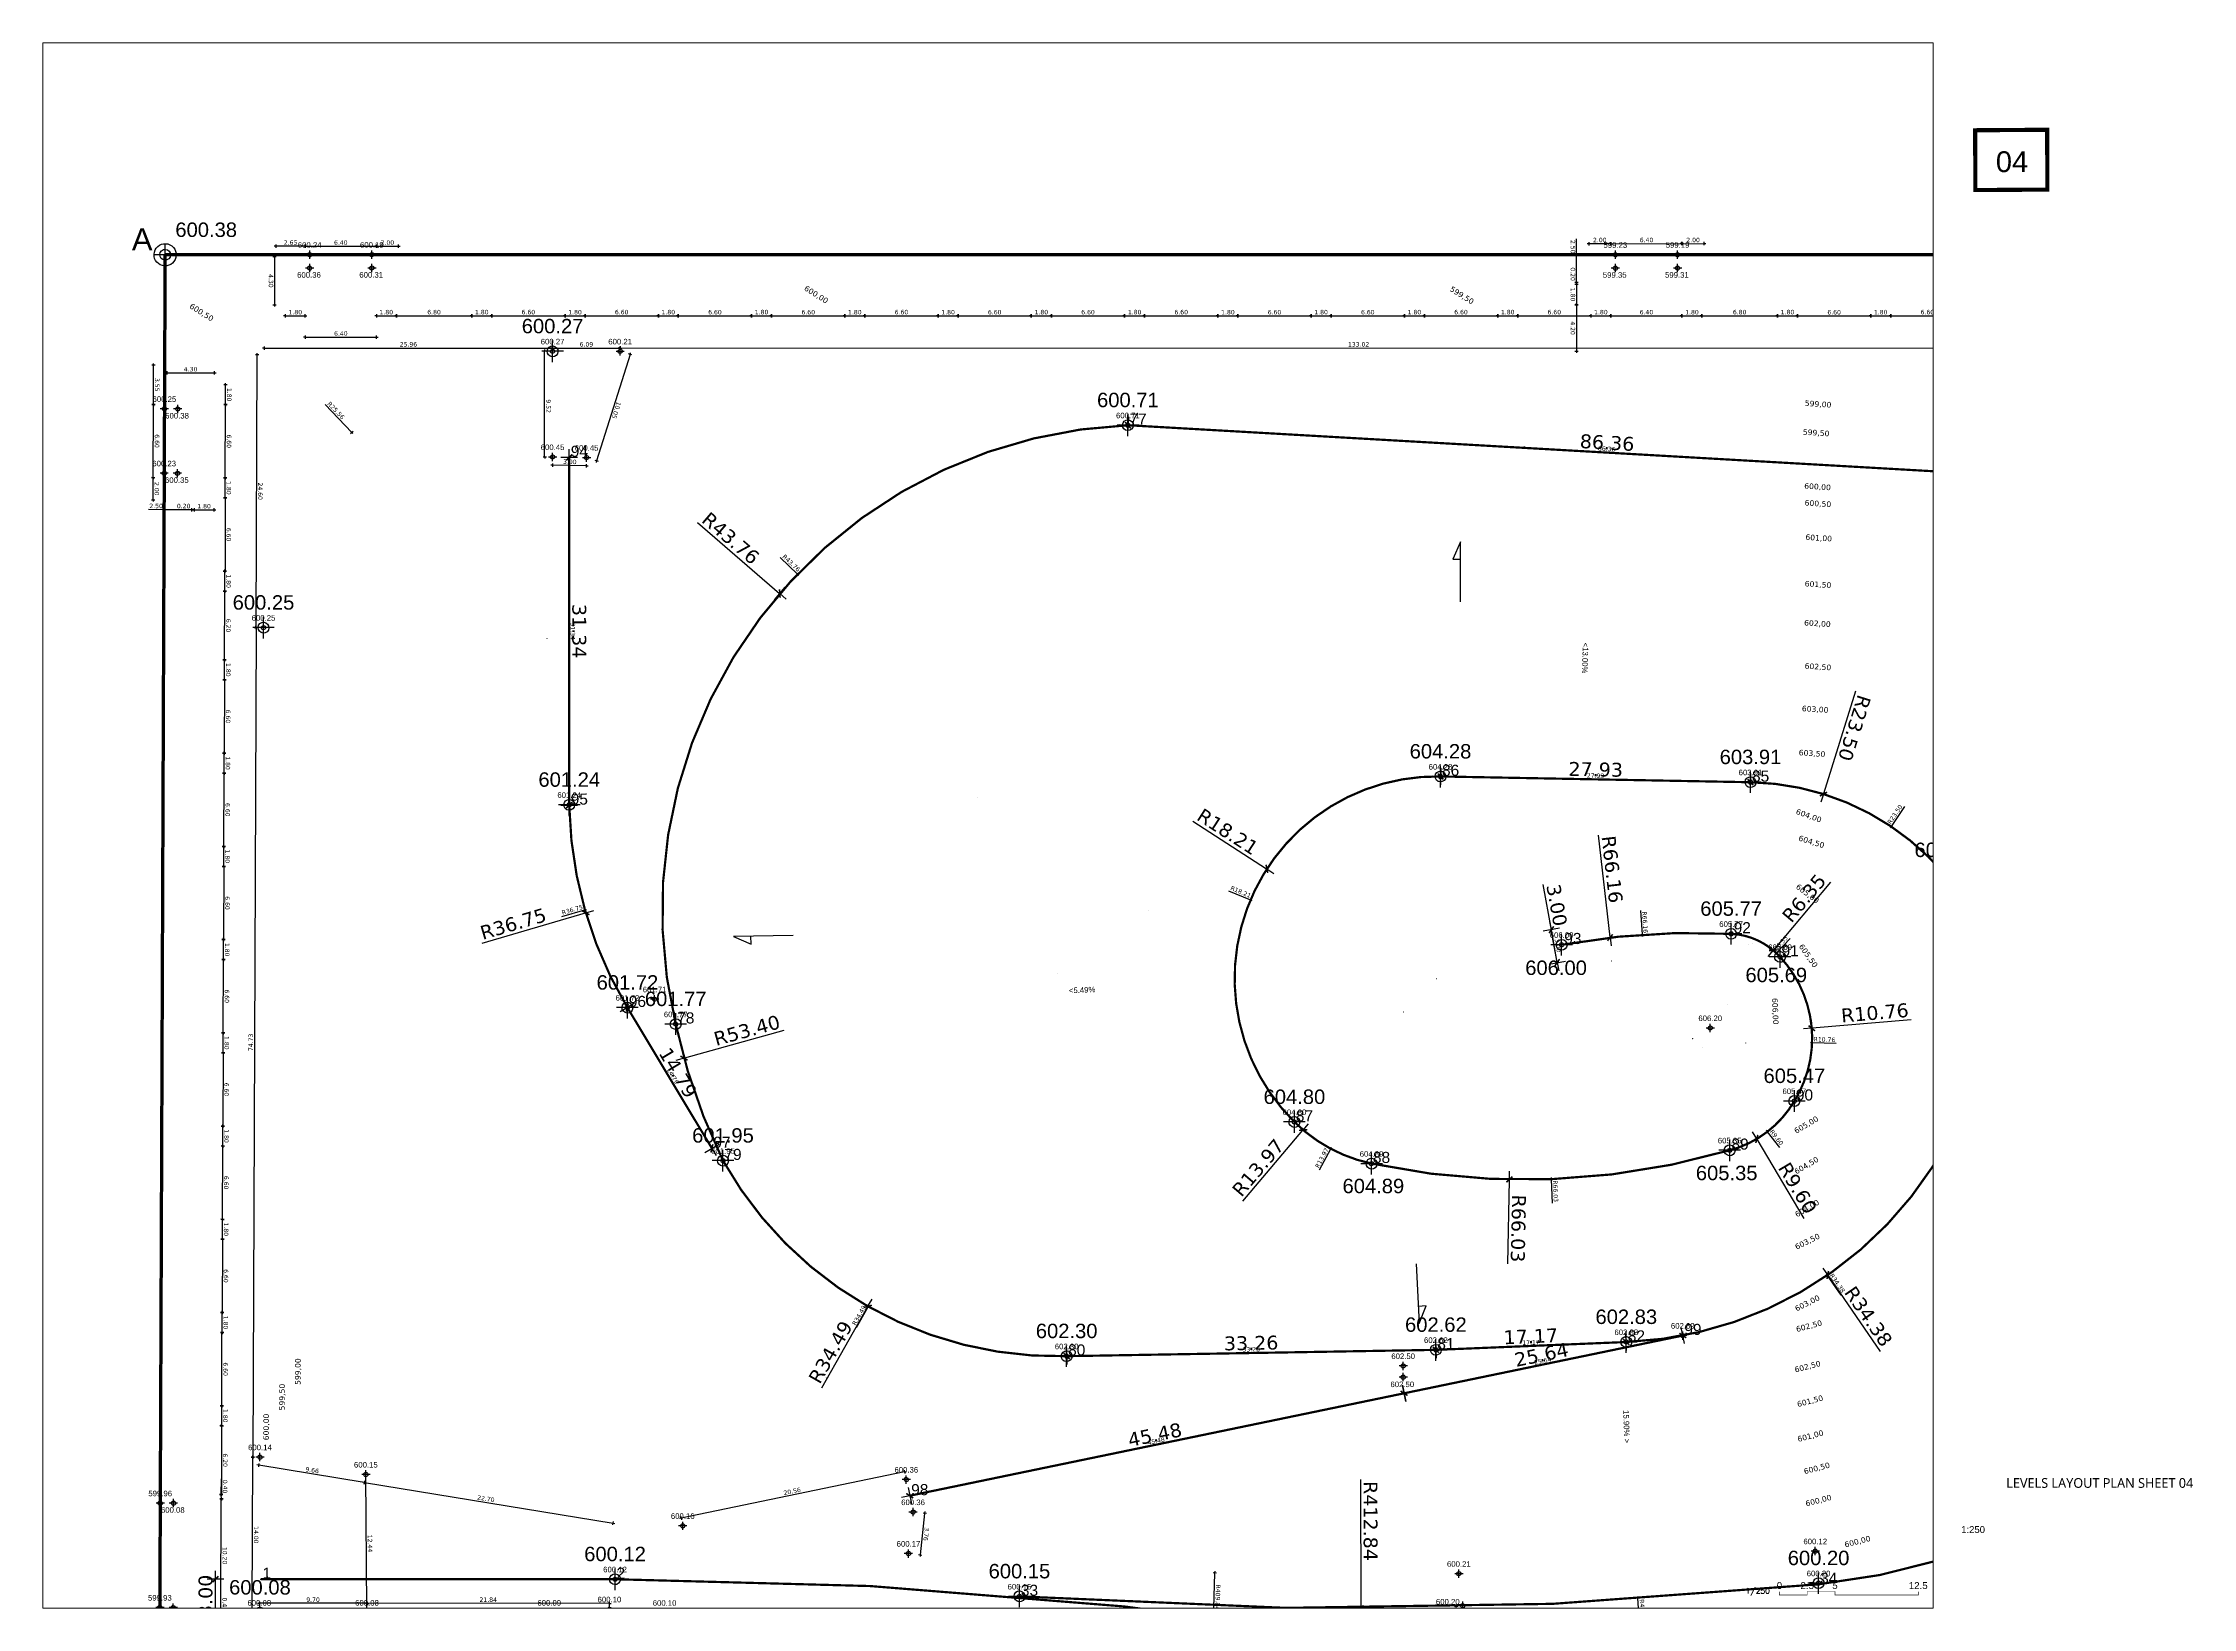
# Paper-space layout 'JVEA-GRP-RIM-GRL-1104' of a CAD drawing. Header units: metres. Extents: x 0.026 to 0.8, y 0.018 to 0.582.
# The model-space entities are those that its viewports show. They can reach past a viewport. Long polylines and large blocks are cut down to what shows.
import ezdxf
from ezdxf.enums import TextEntityAlignment as Align

# ---------------------------------------------------------------- set-up
doc = ezdxf.new("R2010")
doc.units = ezdxf.units.M
doc.header["$PDSIZE"] = -1
doc.linetypes.add('DASHEDX2', pattern=[1.5, 1, -0.5])
for name, color, linetype in [('01-TX-Altimetry 250 Topography', 51, 'Continuous'), ('01-TX-Guideline Altimetry 1000', 32, 'Continuous'), ('01-TX-Length Dimensions 250', 80, 'Continuous'), ('01-TX-Level Main Dimensions 250', 152, 'Continuous'), ('01-TX-Level Secondary Dimensions 250', 10, 'Continuous'), ('01-TX-Main Altimetry 1000', 242, 'Continuous'), ('01-TX-Main Dimensions 250', 150, 'Continuous'), ('01-TX-Secondary Altimetry 1000', 152, 'Continuous'), ('01-TX-Secondary Dimensions 1000', 152, 'Continuous'), ('01-TX-Slopes__', 140, 'Continuous'), ('A_TEXT_EDIT', 7, 'Continuous')]:
    doc.layers.add(name, color=color, linetype=linetype)
for name, color, linetype, lineweight in [('02-L-Axis', 253, 'DASHEDX2', 20), ('02-L-Main Axis POINTS', 242, 'DASHEDX2', 50), ('02-L-Secondary Axis POINTS', 152, 'DASHEDX2', 50), ('G-ANNO-TTLB', 7, 'Continuous', 15)]:
    doc.layers.add(name, color=color, linetype=linetype, lineweight=lineweight)
for name, color, linetype, lineweight, true_color in [('02-L-Guideline Axis', 34, 'DASHEDX2', 50, 0xa55200), ('02-L-Main Axis', 244, 'DASHEDX2', 50, 0xa50029), ('02-L-Secondary Axis', 154, 'DASHEDX2', 50, 0x0052a5)]:
    doc.layers.add(name, color=color, linetype=linetype, lineweight=lineweight, true_color=true_color)
doc.layers.add('03-BK-Arrow', color=153, linetype='Continuous', true_color=0x4491cf)
doc.layers.add('A-VIEWORT', color=7, linetype='Continuous', plot=False)
doc.layers.add('EiT_aux', color=50, linetype='Continuous', plot=False)
doc.styles.add('Arial_4', font='arial.ttf', dxfattribs={"height": 1.8})
doc.styles.add('ATK_Arial_5.0mm', font='arial.ttf', dxfattribs={"height": 5})
doc.styles.add('E100', font='verdana.ttf', dxfattribs={"height": 0.4})
doc.styles.add('E200', font='verdana.ttf', dxfattribs={"height": 1})
doc.styles.add('E500', font='verdana.ttf', dxfattribs={"height": 1.25})
doc.styles.add('POBLET2', font='romans.shx')
doc.styles.get("Standard").update_dxf_attribs({"font": 'arial.ttf'})
doc.dimstyles.new('E1000', dxfattribs={"dimscale": 0.03, "dimtxt": 1.25, "dimasz": 1, "dimexe": 0.1, "dimexo": 1, "dimgap": 8, "dimtad": 1, "dimzin": 0, "dimdsep": 46, "dimtxsty": 'E500', "dimblk1": 'LINCOT500', "dimblk2": 'LINCOT500', "dimsah": 1, "dimcen": 0.1, "dimdle": 0.1, "dimse1": 1, "dimse2": 1, "dimclrt": 256, "dimazin": 0, "dimtfac": 0.015385, "dimtofl": 0, "dimtmove": 0, "dimatfit": 3, "dimldrblk": 'LINCOT500', "dimfxl": 1, "dimtolj": 1, "dimtzin": 0, "dimarcsym": 0})
doc.dimstyles.new('E250', dxfattribs={"dimscale": 0.03, "dimtxt": 0.4, "dimasz": 0.5, "dimexe": 0.1, "dimexo": 1, "dimgap": 4, "dimtad": 1, "dimzin": 0, "dimdsep": 46, "dimtxsty": 'E100', "dimblk1": 'LINCOT200', "dimblk2": 'LINCOT200', "dimsah": 1, "dimcen": 0.1, "dimdle": 0.1, "dimse1": 1, "dimse2": 1, "dimclrt": 256, "dimadec": 0, "dimazin": 0, "dimtfac": 0.015385, "dimtofl": 0, "dimtmove": 0, "dimatfit": 3, "dimldrblk": 'LINCOT200', "dimfxl": 1, "dimtolj": 1, "dimtzin": 0, "dimarcsym": 0})

# ---------------------------------------------------------------- blocks, each defined once
blk = doc.blocks.new('*U130')
at = {"const_width": 0.2}
blk.add_lwpolyline([(0, -0.2), (0, -1.45), (10, -1.45), (10, -0.2), (20, -0.2), (20, -1.45), (50, -1.45), (50, -0.2)], dxfattribs=at)
for s, p in [('0', (0, 0.7)), ('2.5', (10, 0.7)), ('5', (20, 0.7)), ('12.5', (50, 0.7))]:
    blk.add_text(s, height=2.5).set_placement(p, align=Align.CENTER)
at = {"layer": 'EiT_aux', "style": 'POBLET2'}
blk.add_text('1/250', height=2, dxfattribs=at).set_placement((-7.81, -0.96), align=Align.CENTER)
blk = doc.blocks.new('LINCOT200')
for p, q in [((0, -10), (0, 10)), ((0, 0), (10, 0))]:
    blk.add_line(p, q)
at = {"const_width": 1.88}
blk.add_lwpolyline([(4, -4), (-4, 4)], dxfattribs=at)
blk = doc.blocks.new('*D5')
at = {"layer": '01-TX-Length Dimensions 250', "color": 0, "lineweight": -2, "transparency": 16777216}
blk.add_line((680011.47, 2749906.36), (680043.64, 2749838.94), dxfattribs=at)
at = {"layer": '01-TX-Length Dimensions 250', "color": 0, "lineweight": -2, "transparency": 16777216, "xscale": 0.015, "yscale": 0.015, "zscale": 0.015}
for p, rotation in [((680011.46, 2749906.37), 115.5119126984731), ((680043.65, 2749838.93), 295.5119126984731)]:
    blk.add_blockref('LINCOT200', p, dxfattribs=dict(at, rotation=rotation))
at = {"layer": '01-TX-Length Dimensions 250', "transparency": 16777216, "insert": (680027.26, 2749872.51), "char_height": 0.4, "attachment_point": 5, "rotation": 115.5119, "style": 'E100'}
blk.add_mtext('\\A1;74.73', dxfattribs=at)
blk = doc.blocks.new('*D6')
at = {"layer": '01-TX-Length Dimensions 250', "color": 0, "lineweight": -2, "transparency": 16777216}
blk.add_line((680049.68, 2749826.27), (680061.3, 2749801.93), dxfattribs=at)
at = {"layer": '01-TX-Length Dimensions 250', "color": 0, "lineweight": -2, "transparency": 16777216, "xscale": 0.015, "yscale": 0.015, "zscale": 0.015}
for p, rotation in [((680049.67, 2749826.29), 115.5119126984731), ((680061.3, 2749801.92), 295.5119126984731)]:
    blk.add_blockref('LINCOT200', p, dxfattribs=dict(at, rotation=rotation))
at = {"layer": '01-TX-Length Dimensions 250', "transparency": 16777216, "insert": (680055.19, 2749813.96), "char_height": 0.4, "attachment_point": 5, "rotation": 115.5119, "style": 'E100'}
blk.add_mtext('\\A1;27.00', dxfattribs=at)
blk = doc.blocks.new('*D18')
at = {"layer": '01-TX-Length Dimensions 250', "color": 0, "lineweight": -2, "transparency": 16777216}
blk.add_line((680001.22, 2749929.39), (680024.58, 2749940.65), dxfattribs=at)
at = {"layer": '01-TX-Length Dimensions 250', "color": 0, "lineweight": -2, "transparency": 16777216, "xscale": 0.015, "yscale": 0.015, "zscale": 0.015}
for p, rotation in [((680024.59, 2749940.66), 25.74381394530484), ((680001.2, 2749929.38), 205.7438139453048)]:
    blk.add_blockref('LINCOT200', p, dxfattribs=dict(at, rotation=rotation))
at = {"layer": '01-TX-Length Dimensions 250', "transparency": 16777216, "insert": (680012.75, 2749935.32), "char_height": 0.4, "attachment_point": 5, "rotation": 25.7438, "style": 'E100'}
blk.add_mtext('\\A1;25.96', dxfattribs=at)
blk = doc.blocks.new('*D19')
at = {"layer": '01-TX-Length Dimensions 250', "color": 0, "lineweight": -2, "transparency": 16777216}
blk.add_line((680024.6, 2749940.67), (680030.06, 2749943.3), dxfattribs=at)
at = {"layer": '01-TX-Length Dimensions 250', "color": 0, "lineweight": -2, "transparency": 16777216, "xscale": 0.015, "yscale": 0.015, "zscale": 0.015}
for p, rotation in [((680030.07, 2749943.3), 25.74877425004512), ((680024.59, 2749940.66), 205.7487742500451)]:
    blk.add_blockref('LINCOT200', p, dxfattribs=dict(at, rotation=rotation))
at = {"layer": '01-TX-Length Dimensions 250', "transparency": 16777216, "insert": (680027.19, 2749942.28), "char_height": 0.4, "attachment_point": 5, "rotation": 25.7488, "style": 'E100'}
blk.add_mtext('\\A1;6.09', dxfattribs=at)
blk = doc.blocks.new('*D20')
at = {"layer": '01-TX-Length Dimensions 250', "color": 0, "lineweight": -2, "transparency": 16777216}
blk.add_line((680030.08, 2749943.31), (680149.89, 2750001.06), dxfattribs=at)
at = {"layer": '01-TX-Length Dimensions 250', "color": 0, "lineweight": -2, "transparency": 16777216, "xscale": 0.015, "yscale": 0.015, "zscale": 0.015}
for p, rotation in [((680149.9, 2750001.07), 25.73348650067615), ((680030.07, 2749943.31), 205.7334865006761)]:
    blk.add_blockref('LINCOT200', p, dxfattribs=dict(at, rotation=rotation))
at = {"layer": '01-TX-Length Dimensions 250', "transparency": 16777216, "insert": (680089.84, 2749972.48), "char_height": 0.4, "attachment_point": 5, "rotation": 25.7335, "style": 'E100'}
blk.add_mtext('\\A1;133.02', dxfattribs=at)
blk = doc.blocks.new('*D21')
at = {"layer": '01-TX-Length Dimensions 250', "color": 0, "lineweight": -2, "transparency": 16777216}
blk.add_line((680149.92, 2750001.07), (680157.73, 2750004.83), dxfattribs=at)
at = {"layer": '01-TX-Length Dimensions 250', "color": 0, "lineweight": -2, "transparency": 16777216, "xscale": 0.015, "yscale": 0.015, "zscale": 0.015}
for p, rotation in [((680157.74, 2750004.84), 25.71020764737016), ((680149.9, 2750001.06), 205.7102076473702)]:
    blk.add_blockref('LINCOT200', p, dxfattribs=dict(at, rotation=rotation))
at = {"layer": '01-TX-Length Dimensions 250', "transparency": 16777216, "insert": (680153.68, 2750003.25), "char_height": 0.4, "attachment_point": 5, "rotation": 25.7102, "style": 'E100'}
blk.add_mtext('\\A1;8.70', dxfattribs=at)
blk = doc.blocks.new('*D22')
at = {"layer": '01-TX-Length Dimensions 250', "color": 0, "lineweight": -2, "transparency": 16777216}
blk.add_line((680157.49, 2750004.72), (680207.81, 2750028.97), dxfattribs=at)
at = {"layer": '01-TX-Length Dimensions 250', "color": 0, "lineweight": -2, "transparency": 16777216, "xscale": 0.015, "yscale": 0.015, "zscale": 0.015}
for p, rotation in [((680207.82, 2750028.98), 25.73365995844432), ((680157.47, 2750004.71), 205.7336599584443)]:
    blk.add_blockref('LINCOT200', p, dxfattribs=dict(at, rotation=rotation))
at = {"layer": '01-TX-Length Dimensions 250', "transparency": 16777216, "insert": (680182.51, 2750017.14), "char_height": 0.4, "attachment_point": 5, "rotation": 25.7337, "style": 'E100'}
blk.add_mtext('\\A1;55.89', dxfattribs=at)
blk = doc.blocks.new('*D71')
at = {"layer": '01-TX-Length Dimensions 250', "color": 0, "lineweight": -2, "transparency": 16777216}
for p, q in [((680168.11, 2749995.55), (680165.9, 2749992.07)), ((680087.09, 2749867.78), (680087.1, 2749867.78)), ((680087.09, 2749867.77), (680087.09, 2749867.78))]:
    blk.add_line(p, q, dxfattribs=at)
at = {"layer": '01-TX-Length Dimensions 250', "color": 0, "lineweight": -2, "transparency": 16777216, "xscale": 0.015, "yscale": 0.015, "zscale": 0.015, "rotation": 237.6228559814235}
blk.add_blockref('LINCOT200', (680165.89, 2749992.06), dxfattribs=at)
at = {"layer": '01-TX-Length Dimensions 250', "transparency": 16777216, "insert": (680167.17, 2749994.68), "char_height": 0.4, "attachment_point": 5, "rotation": 57.6229, "style": 'E100'}
blk.add_mtext('\\A1;R147.16', dxfattribs=at)
blk = doc.blocks.new('*D72')
at = {"layer": '01-TX-Length Dimensions 250', "color": 0, "lineweight": -2, "transparency": 16777216}
for p, q in [((680145.28, 2749939.24), (680145.28, 2749939.24)), ((680145.28, 2749939.24), (680145.28, 2749939.24)), ((680203, 2749935.62), (680200.19, 2749935.8))]:
    blk.add_line(p, q, dxfattribs=at)
at = {"layer": '01-TX-Length Dimensions 250', "color": 0, "lineweight": -2, "transparency": 16777216, "xscale": 0.015, "yscale": 0.015, "zscale": 0.015, "rotation": 176.4093910127953}
blk.add_blockref('LINCOT200', (680200.17, 2749935.8), dxfattribs=at)
at = {"layer": '01-TX-Length Dimensions 250', "transparency": 16777216, "insert": (680201.96, 2749936.01), "char_height": 0.4, "attachment_point": 5, "rotation": 356.4094, "style": 'E100'}
blk.add_mtext('\\A1;R55.00', dxfattribs=at)
blk = doc.blocks.new('*D73')
at = {"layer": '01-TX-Length Dimensions 250', "color": 0, "lineweight": -2, "transparency": 16777216}
blk.add_line((680053.72, 2749841.24), (680075.47, 2749847.66), dxfattribs=at)
at = {"layer": '01-TX-Length Dimensions 250', "color": 0, "lineweight": -2, "transparency": 16777216, "xscale": 0.015, "yscale": 0.015, "zscale": 0.015}
for p, rotation in [((680075.48, 2749847.66), 16.43276598084343), ((680053.71, 2749841.24), 196.4327659808434)]:
    blk.add_blockref('LINCOT200', p, dxfattribs=dict(at, rotation=rotation))
at = {"layer": '01-TX-Length Dimensions 250', "transparency": 16777216, "insert": (680064.19, 2749844.67), "char_height": 0.4, "attachment_point": 5, "rotation": 16.4328, "style": 'E100'}
blk.add_mtext('\\A1;22.70', dxfattribs=at)
blk = doc.blocks.new('*D75')
at = {"layer": '01-TX-Length Dimensions 250', "color": 0, "lineweight": -2, "transparency": 16777216}
for p, q in [((679959.33, 2750241.46), (679959.34, 2750241.46)), ((679959.34, 2750241.45), (679959.34, 2750241.46)), ((680127.64, 2749864.02), (680126.25, 2749867.13))]:
    blk.add_line(p, q, dxfattribs=at)
at = {"layer": '01-TX-Length Dimensions 250', "color": 0, "lineweight": -2, "transparency": 16777216, "xscale": 0.015, "yscale": 0.015, "zscale": 0.015, "rotation": 114.0326914823444}
blk.add_blockref('LINCOT200', (680126.25, 2749867.15), dxfattribs=at)
at = {"layer": '01-TX-Length Dimensions 250', "transparency": 16777216, "insert": (680127.43, 2749865.29), "char_height": 0.4, "attachment_point": 5, "rotation": 294.0327, "style": 'E100'}
blk.add_mtext('\\A1;R409.84', dxfattribs=at)
blk = doc.blocks.new('*D78')
at = {"layer": '01-TX-Length Dimensions 250', "color": 0, "lineweight": -2, "transparency": 16777216}
blk.add_line((680153.17, 2749987.88), (680152.03, 2749990.64), dxfattribs=at)
at = {"layer": '01-TX-Length Dimensions 250', "color": 0, "lineweight": -2, "transparency": 16777216, "xscale": 0.015, "yscale": 0.015, "zscale": 0.015}
for p, rotation in [((680152.02, 2749990.66), 112.4617068637024), ((680153.17, 2749987.87), 292.4617068637025)]:
    blk.add_blockref('LINCOT200', p, dxfattribs=dict(at, rotation=rotation))
at = {"layer": '01-TX-Length Dimensions 250', "transparency": 16777216, "insert": (680152.9, 2749989.4), "char_height": 0.4, "attachment_point": 5, "rotation": 292.4617, "style": 'E100'}
blk.add_mtext('\\A1;3.00', dxfattribs=at)
blk = doc.blocks.new('*D79')
at = {"layer": '01-TX-Length Dimensions 250', "color": 0, "lineweight": -2, "transparency": 16777216}
blk.add_line((680161.43, 2749995.18), (680153.31, 2749991.83), dxfattribs=at)
at = {"layer": '01-TX-Length Dimensions 250', "color": 0, "lineweight": -2, "transparency": 16777216, "xscale": 0.015, "yscale": 0.015, "zscale": 0.015}
for p, rotation in [((680161.44, 2749995.19), 22.43602378077989), ((680153.29, 2749991.82), 202.4360237807799)]:
    blk.add_blockref('LINCOT200', p, dxfattribs=dict(at, rotation=rotation))
at = {"layer": '01-TX-Length Dimensions 250', "transparency": 16777216, "insert": (680157.26, 2749993.82), "char_height": 0.4, "attachment_point": 5, "rotation": 22.436, "style": 'E100'}
blk.add_mtext('\\A1;8.81', dxfattribs=at)
blk = doc.blocks.new('*D80')
at = {"layer": '01-TX-Length Dimensions 250', "color": 0, "lineweight": -2, "transparency": 16777216}
blk.add_line((680154.99, 2749986.71), (680168.21, 2749988.96), dxfattribs=at)
at = {"layer": '01-TX-Length Dimensions 250', "color": 0, "lineweight": -2, "transparency": 16777216, "xscale": 0.015, "yscale": 0.015, "zscale": 0.015}
for p, rotation in [((680168.23, 2749988.97), 9.68040191921546), ((680154.98, 2749986.71), 189.6804019192154)]:
    blk.add_blockref('LINCOT200', p, dxfattribs=dict(at, rotation=rotation))
at = {"layer": '01-TX-Length Dimensions 250', "transparency": 16777216, "insert": (680161.55, 2749988.16), "char_height": 0.4, "attachment_point": 5, "rotation": 9.6804, "style": 'E100'}
blk.add_mtext('\\A1;13.44', dxfattribs=at)
blk = doc.blocks.new('*D81')
at = {"layer": '01-TX-Length Dimensions 250', "color": 0, "lineweight": -2, "transparency": 16777216}
blk.add_line((680028.2, 2749931.52), (680024.08, 2749940.07), dxfattribs=at)
at = {"layer": '01-TX-Length Dimensions 250', "color": 0, "lineweight": -2, "transparency": 16777216, "xscale": 0.015, "yscale": 0.015, "zscale": 0.015}
for p, rotation in [((680024.08, 2749940.09), 115.7319390050795), ((680028.21, 2749931.51), 295.7319390050795)]:
    blk.add_blockref('LINCOT200', p, dxfattribs=dict(at, rotation=rotation))
at = {"layer": '01-TX-Length Dimensions 250', "transparency": 16777216, "insert": (680026.52, 2749935.78), "char_height": 0.4, "attachment_point": 5, "rotation": 295.7319, "style": 'E100'}
blk.add_mtext('\\A1;9.52', dxfattribs=at)
blk = doc.blocks.new('*D82')
at = {"layer": '01-TX-Length Dimensions 250', "color": 0, "lineweight": -2, "transparency": 16777216}
blk.add_line((680031.14, 2749943.16), (680032.57, 2749933.24), dxfattribs=at)
at = {"layer": '01-TX-Length Dimensions 250', "color": 0, "lineweight": -2, "transparency": 16777216, "xscale": 0.015, "yscale": 0.015, "zscale": 0.015}
for p, rotation in [((680031.13, 2749943.18), 98.2256121018899), ((680032.57, 2749933.23), 278.2256121018899)]:
    blk.add_blockref('LINCOT200', p, dxfattribs=dict(at, rotation=rotation))
at = {"layer": '01-TX-Length Dimensions 250', "transparency": 16777216, "insert": (680032.2, 2749938.11), "char_height": 0.4, "attachment_point": 5, "rotation": 278.2256, "style": 'E100'}
blk.add_mtext('\\A1;10.05', dxfattribs=at)
blk = doc.blocks.new('*D83')
at = {"layer": '01-TX-Length Dimensions 250', "color": 0, "lineweight": -2, "transparency": 16777216}
blk.add_line((680031.93, 2749932.42), (680029.17, 2749931.16), dxfattribs=at)
at = {"layer": '01-TX-Length Dimensions 250', "color": 0, "lineweight": -2, "transparency": 16777216, "xscale": 0.015, "yscale": 0.015, "zscale": 0.015}
for p, rotation in [((680031.94, 2749932.43), 24.60787606048525), ((680029.16, 2749931.15), 204.6078760604852)]:
    blk.add_blockref('LINCOT200', p, dxfattribs=dict(at, rotation=rotation))
at = {"layer": '01-TX-Length Dimensions 250', "transparency": 16777216, "insert": (680030.44, 2749932.1), "char_height": 0.4, "attachment_point": 5, "rotation": 24.6079, "style": 'E100'}
blk.add_mtext('\\A1;3.00', dxfattribs=at)
blk = doc.blocks.new('*D84')
at = {"layer": '01-TX-Length Dimensions 250', "color": 0, "lineweight": -2, "transparency": 16777216}
blk.add_line((680101.63, 2749857.11), (680100.38, 2749860.63), dxfattribs=at)
at = {"layer": '01-TX-Length Dimensions 250', "color": 0, "lineweight": -2, "transparency": 16777216, "xscale": 0.015, "yscale": 0.015, "zscale": 0.015}
for p, rotation in [((680100.38, 2749860.65), 109.4676433898938), ((680101.63, 2749857.1), 289.4676433898938)]:
    blk.add_blockref('LINCOT200', p, dxfattribs=dict(at, rotation=rotation))
at = {"layer": '01-TX-Length Dimensions 250', "transparency": 16777216, "insert": (680101.3, 2749859.02), "char_height": 0.4, "attachment_point": 5, "rotation": 289.4676, "style": 'E100'}
blk.add_mtext('\\A1;3.76', dxfattribs=at)
blk = doc.blocks.new('*D85')
at = {"layer": '01-TX-Length Dimensions 250', "color": 0, "lineweight": -2, "transparency": 16777216}
blk.add_line((680097.1, 2749863.22), (680080.8, 2749850.74), dxfattribs=at)
at = {"layer": '01-TX-Length Dimensions 250', "color": 0, "lineweight": -2, "transparency": 16777216, "xscale": 0.015, "yscale": 0.015, "zscale": 0.015}
for p, rotation in [((680097.12, 2749863.23), 37.43267092837364), ((680080.79, 2749850.73), 217.4326709283736)]:
    blk.add_blockref('LINCOT200', p, dxfattribs=dict(at, rotation=rotation))
at = {"layer": '01-TX-Length Dimensions 250', "transparency": 16777216, "insert": (680088.75, 2749857.24), "char_height": 0.4, "attachment_point": 5, "rotation": 37.4327, "style": 'E100'}
blk.add_mtext('\\A1;20.56', dxfattribs=at)
blk = doc.blocks.new('Cotes Altimetriques')
at = {"linetype": 'DASHEDX2', "ltscale": 0.5}
for points in [[(1.5, 0), (-1.5, 0)], [(0, -1.5), (0, 1.5)]]:
    blk.add_lwpolyline(points, dxfattribs=at)
blk.add_circle((0, 0), 0.75)
at = {"ltscale": 0.3}
blk.add_attdef('COTES', text='', height=2, dxfattribs=at).set_placement((0, 3.5), align=Align.MIDDLE)
blk = doc.blocks.new('*U125')
at = {"linetype": 'DASHEDX2', "ltscale": 0.5}
for points in [[(1.5, 0), (-1.5, 0)], [(0, -1.5), (0, 1.5)]]:
    blk.add_lwpolyline(points, dxfattribs=at)
blk.add_circle((0, 0), 0.75)
at = {"ltscale": 0.3}
blk.add_attdef('COTES', text='', height=2, dxfattribs=at).set_placement((-0.32, -2.59), align=Align.MIDDLE)
blk = doc.blocks.new('*D90')
at = {"layer": '01-TX-Length Dimensions 250', "color": 0, "lineweight": -2, "transparency": 16777216}
blk.add_line((680134.55, 2749889.12), (680098.47, 2749861.49), dxfattribs=at)
at = {"layer": '01-TX-Length Dimensions 250', "color": 0, "lineweight": -2, "transparency": 16777216, "xscale": 0.015, "yscale": 0.015, "zscale": 0.015}
for p, rotation in [((680134.56, 2749889.13), 37.44630680649172), ((680098.46, 2749861.48), 217.4463068064917)]:
    blk.add_blockref('LINCOT200', p, dxfattribs=dict(at, rotation=rotation))
at = {"layer": '01-TX-Length Dimensions 250', "transparency": 16777216, "insert": (680116.31, 2749875.56), "char_height": 0.4, "attachment_point": 5, "rotation": 37.4463, "style": 'E100'}
blk.add_mtext('\\A1;45.48', dxfattribs=at)
blk = doc.blocks.new('*D91')
at = {"layer": '01-TX-Length Dimensions 250', "color": 0, "lineweight": -2, "transparency": 16777216}
blk.add_line((680134.57, 2749889.14), (680154.91, 2749904.71), dxfattribs=at)
at = {"layer": '01-TX-Length Dimensions 250', "color": 0, "lineweight": -2, "transparency": 16777216, "xscale": 0.015, "yscale": 0.015, "zscale": 0.015}
for p, rotation in [((680154.92, 2749904.72), 37.4420916917938), ((680134.56, 2749889.13), 217.4420916917938)]:
    blk.add_blockref('LINCOT200', p, dxfattribs=dict(at, rotation=rotation))
at = {"layer": '01-TX-Length Dimensions 250', "transparency": 16777216, "insert": (680144.54, 2749897.18), "char_height": 0.4, "attachment_point": 5, "rotation": 37.4421, "style": 'E100'}
blk.add_mtext('\\A1;25.64', dxfattribs=at)
blk = doc.blocks.new('*D92')
at = {"layer": '01-TX-Length Dimensions 250', "color": 0, "lineweight": -2, "transparency": 16777216}
blk.add_line((680135.43, 2749893.89), (680105.75, 2749878.95), dxfattribs=at)
at = {"layer": '01-TX-Length Dimensions 250', "color": 0, "lineweight": -2, "transparency": 16777216, "xscale": 0.015, "yscale": 0.015, "zscale": 0.015}
for p, rotation in [((680135.44, 2749893.9), 26.71325238995144), ((680105.73, 2749878.95), 206.7132523899514)]:
    blk.add_blockref('LINCOT200', p, dxfattribs=dict(at, rotation=rotation))
at = {"layer": '01-TX-Length Dimensions 250', "transparency": 16777216, "insert": (680120.44, 2749886.72), "char_height": 0.4, "attachment_point": 5, "rotation": 26.7133, "style": 'E100'}
blk.add_mtext('\\A1;33.26', dxfattribs=at)
blk = doc.blocks.new('*D93')
at = {"layer": '01-TX-Length Dimensions 250', "color": 0, "lineweight": -2, "transparency": 16777216}
blk.add_line((680150.58, 2749901.98), (680135.46, 2749893.9), dxfattribs=at)
at = {"layer": '01-TX-Length Dimensions 250', "color": 0, "lineweight": -2, "transparency": 16777216, "xscale": 0.015, "yscale": 0.015, "zscale": 0.015}
for p, rotation in [((680150.59, 2749901.98), 28.091633272272), ((680135.44, 2749893.9), 208.0916332722721)]:
    blk.add_blockref('LINCOT200', p, dxfattribs=dict(at, rotation=rotation))
at = {"layer": '01-TX-Length Dimensions 250', "transparency": 16777216, "insert": (680142.87, 2749898.22), "char_height": 0.4, "attachment_point": 5, "rotation": 28.0916, "style": 'E100'}
blk.add_mtext('\\A1;17.17', dxfattribs=at)
blk = doc.blocks.new('*D94')
at = {"layer": '01-TX-Length Dimensions 250', "color": 0, "lineweight": -2, "transparency": 16777216}
blk.add_line((680056.47, 2749890.05), (680068.8, 2749881.95), dxfattribs=at)
at = {"layer": '01-TX-Length Dimensions 250', "color": 0, "lineweight": -2, "transparency": 16777216, "xscale": 0.015, "yscale": 0.015, "zscale": 0.015}
for p, rotation in [((680056.45, 2749890.06), 146.7121556111262), ((680068.82, 2749881.94), 326.7121556111262)]:
    blk.add_blockref('LINCOT200', p, dxfattribs=dict(at, rotation=rotation))
at = {"layer": '01-TX-Length Dimensions 250', "transparency": 16777216, "insert": (680062.82, 2749886.28), "char_height": 0.4, "attachment_point": 5, "rotation": 326.7122, "style": 'E100'}
blk.add_mtext('\\A1;14.79', dxfattribs=at)
blk = doc.blocks.new('*D95')
at = {"layer": '01-TX-Length Dimensions 250', "color": 0, "lineweight": -2, "transparency": 16777216}
blk.add_line((680030.22, 2749932.43), (680043.81, 2749904.23), dxfattribs=at)
at = {"layer": '01-TX-Length Dimensions 250', "color": 0, "lineweight": -2, "transparency": 16777216, "xscale": 0.015, "yscale": 0.015, "zscale": 0.015}
for p, rotation in [((680030.22, 2749932.44), 115.7331964074266), ((680043.82, 2749904.21), 295.7331964074266)]:
    blk.add_blockref('LINCOT200', p, dxfattribs=dict(at, rotation=rotation))
at = {"layer": '01-TX-Length Dimensions 250', "transparency": 16777216, "insert": (680037.31, 2749918.47), "char_height": 0.4, "attachment_point": 5, "rotation": 295.7332, "style": 'E100'}
blk.add_mtext('\\A1;31.34', dxfattribs=at)
blk = doc.blocks.new('*D96')
at = {"layer": '01-TX-Length Dimensions 250', "color": 0, "lineweight": -2, "transparency": 16777216}
blk.add_line((680074.3, 2749956.9), (680154.08, 2749989.89), dxfattribs=at)
at = {"layer": '01-TX-Length Dimensions 250', "color": 0, "lineweight": -2, "transparency": 16777216, "xscale": 0.015, "yscale": 0.015, "zscale": 0.015}
for p, rotation in [((680154.09, 2749989.89), 22.46170685243562), ((680074.29, 2749956.9), 202.4617068524356)]:
    blk.add_blockref('LINCOT200', p, dxfattribs=dict(at, rotation=rotation))
at = {"layer": '01-TX-Length Dimensions 250', "transparency": 16777216, "insert": (680114.06, 2749973.7), "char_height": 0.4, "attachment_point": 5, "rotation": 22.4617, "style": 'E100'}
blk.add_mtext('\\A1;86.36', dxfattribs=at)
blk = doc.blocks.new('*D97')
at = {"layer": '01-TX-Length Dimensions 250', "color": 0, "lineweight": -2, "transparency": 16777216}
blk.add_line((680113.4, 2749940.62), (680138.76, 2749952.27), dxfattribs=at)
at = {"layer": '01-TX-Length Dimensions 250', "color": 0, "lineweight": -2, "transparency": 16777216, "xscale": 0.015, "yscale": 0.015, "zscale": 0.015}
for p, rotation in [((680138.77, 2749952.27), 24.66754022025187), ((680113.39, 2749940.62), 204.6675402202519)]:
    blk.add_blockref('LINCOT200', p, dxfattribs=dict(at, rotation=rotation))
at = {"layer": '01-TX-Length Dimensions 250', "transparency": 16777216, "insert": (680125.94, 2749946.74), "char_height": 0.4, "attachment_point": 5, "rotation": 24.6675, "style": 'E100'}
blk.add_mtext('\\A1;27.93', dxfattribs=at)
blk = doc.blocks.new('*D112')
at = {"layer": '01-TX-Length Dimensions 250', "color": 0, "lineweight": -2, "transparency": 16777216}
for p, q in [((680051.25, 2749932.57), (680053.3, 2749931.9)), ((680094.9, 2749918.3), (680094.9, 2749918.3)), ((680094.9, 2749918.3), (680094.9, 2749918.3))]:
    blk.add_line(p, q, dxfattribs=at)
at = {"layer": '01-TX-Length Dimensions 250', "color": 0, "lineweight": -2, "transparency": 16777216, "xscale": 0.015, "yscale": 0.015, "zscale": 0.015, "rotation": 341.901552309987}
blk.add_blockref('LINCOT200', (680053.31, 2749931.89), dxfattribs=at)
at = {"layer": '01-TX-Length Dimensions 250', "transparency": 16777216, "insert": (680052.37, 2749932.55), "char_height": 0.4, "attachment_point": 5, "rotation": 341.9016, "style": 'E100'}
blk.add_mtext('\\A1;R43.76', dxfattribs=at)
blk = doc.blocks.new('*D113')
at = {"layer": '01-TX-Length Dimensions 250', "color": 0, "lineweight": -2, "transparency": 16777216}
for p, q in [((680076.62, 2749920.78), (680076.63, 2749920.78)), ((680076.62, 2749920.78), (680076.62, 2749920.78)), ((680047.58, 2749894.89), (680049.18, 2749896.32))]:
    blk.add_line(p, q, dxfattribs=at)
at = {"layer": '01-TX-Length Dimensions 250', "color": 0, "lineweight": -2, "transparency": 16777216, "xscale": 0.015, "yscale": 0.015, "zscale": 0.015, "rotation": 41.71773335016307}
blk.add_blockref('LINCOT200', (680049.19, 2749896.33), dxfattribs=at)
at = {"layer": '01-TX-Length Dimensions 250', "transparency": 16777216, "insert": (680048.16, 2749895.84), "char_height": 0.4, "attachment_point": 5, "rotation": 41.7177, "style": 'E100'}
blk.add_mtext('\\A1;R36.75', dxfattribs=at)
blk = doc.blocks.new('*D114')
at = {"layer": '01-TX-Length Dimensions 250', "color": 0, "lineweight": -2, "transparency": 16777216}
for p, q in [((680089.98, 2749909.63), (680089.99, 2749909.63)), ((680089.98, 2749909.63), (680089.98, 2749909.63)), ((680087.56, 2749873.06), (680087.7, 2749875.2))]:
    blk.add_line(p, q, dxfattribs=at)
at = {"layer": '01-TX-Length Dimensions 250', "color": 0, "lineweight": -2, "transparency": 16777216, "xscale": 0.015, "yscale": 0.015, "zscale": 0.015, "rotation": 86.2047635229427}
blk.add_blockref('LINCOT200', (680087.7, 2749875.22), dxfattribs=at)
at = {"layer": '01-TX-Length Dimensions 250', "transparency": 16777216, "insert": (680087.3, 2749874.14), "char_height": 0.4, "attachment_point": 5, "rotation": 86.2048, "style": 'E100'}
blk.add_mtext('\\A1;R34.49', dxfattribs=at)
blk = doc.blocks.new('*D115')
at = {"layer": '01-TX-Length Dimensions 250', "color": 0, "lineweight": -2, "transparency": 16777216}
for p, q in [((680134.45, 2749932.34), (680134.46, 2749932.34)), ((680134.45, 2749932.33), (680134.45, 2749932.34)), ((680166.17, 2749914.19), (680164.31, 2749915.26))]:
    blk.add_line(p, q, dxfattribs=at)
at = {"layer": '01-TX-Length Dimensions 250', "color": 0, "lineweight": -2, "transparency": 16777216, "xscale": 0.015, "yscale": 0.015, "zscale": 0.015, "rotation": 150.2260930685785}
blk.add_blockref('LINCOT200', (680164.29, 2749915.27), dxfattribs=at)
at = {"layer": '01-TX-Length Dimensions 250', "transparency": 16777216, "insert": (680165.41, 2749915.01), "char_height": 0.4, "attachment_point": 5, "rotation": 330.2261, "style": 'E100'}
blk.add_mtext('\\A1;R34.38', dxfattribs=at)
blk = doc.blocks.new('*D116')
at = {"layer": '01-TX-Length Dimensions 250', "color": 0, "lineweight": -2, "transparency": 16777216}
for p, q in [((680166.6, 2749948.3), (680164.88, 2749947.02)), ((680151.25, 2749936.86), (680151.25, 2749936.86)), ((680151.25, 2749936.86), (680151.25, 2749936.86))]:
    blk.add_line(p, q, dxfattribs=at)
at = {"layer": '01-TX-Length Dimensions 250', "color": 0, "lineweight": -2, "transparency": 16777216, "xscale": 0.015, "yscale": 0.015, "zscale": 0.015, "rotation": 216.6925482120825}
blk.add_blockref('LINCOT200', (680164.87, 2749947.01), dxfattribs=at)
at = {"layer": '01-TX-Length Dimensions 250', "transparency": 16777216, "insert": (680165.55, 2749947.93), "char_height": 0.4, "attachment_point": 5, "rotation": 36.6925, "style": 'E100'}
blk.add_mtext('\\A1;R16.98', dxfattribs=at)
blk = doc.blocks.new('*D117')
at = {"layer": '01-TX-Length Dimensions 250', "color": 0, "lineweight": -2, "transparency": 16777216}
for p, q in [((680152.21, 2749956.32), (680151.91, 2749954.19)), ((680148.58, 2749930.92), (680148.58, 2749930.92)), ((680148.58, 2749930.91), (680148.58, 2749930.92))]:
    blk.add_line(p, q, dxfattribs=at)
at = {"layer": '01-TX-Length Dimensions 250', "color": 0, "lineweight": -2, "transparency": 16777216, "xscale": 0.015, "yscale": 0.015, "zscale": 0.015, "rotation": 261.8553359785266}
blk.add_blockref('LINCOT200', (680151.91, 2749954.18), dxfattribs=at)
at = {"layer": '01-TX-Length Dimensions 250', "transparency": 16777216, "insert": (680151.74, 2749955.31), "char_height": 0.4, "attachment_point": 5, "rotation": 81.8553, "style": 'E100'}
blk.add_mtext('\\A1;R23.50', dxfattribs=at)
blk = doc.blocks.new('*D118')
at = {"layer": '01-TX-Length Dimensions 250', "color": 0, "lineweight": -2, "transparency": 16777216}
for p, q in [((680100.67, 2749923.05), (680102.79, 2749923.16)), ((680120.98, 2749924.07), (680120.99, 2749924.07)), ((680120.99, 2749924.07), (680120.99, 2749924.07))]:
    blk.add_line(p, q, dxfattribs=at)
at = {"layer": '01-TX-Length Dimensions 250', "color": 0, "lineweight": -2, "transparency": 16777216, "xscale": 0.015, "yscale": 0.015, "zscale": 0.015, "rotation": 2.866290164840311}
blk.add_blockref('LINCOT200', (680102.8, 2749923.16), dxfattribs=at)
at = {"layer": '01-TX-Length Dimensions 250', "transparency": 16777216, "insert": (680101.7, 2749923.44), "char_height": 0.4, "attachment_point": 5, "rotation": 2.8663, "style": 'E100'}
blk.add_mtext('\\A1;R18.21', dxfattribs=at)
blk = doc.blocks.new('*D119')
at = {"layer": '01-TX-Length Dimensions 250', "color": 0, "lineweight": -2, "transparency": 16777216}
for p, q in [((680119.6, 2749920.07), (680119.61, 2749920.07)), ((680119.61, 2749920.06), (680119.61, 2749920.07)), ((680118.97, 2749903.95), (680119.06, 2749906.09))]:
    blk.add_line(p, q, dxfattribs=at)
at = {"layer": '01-TX-Length Dimensions 250', "color": 0, "lineweight": -2, "transparency": 16777216, "xscale": 0.015, "yscale": 0.015, "zscale": 0.015, "rotation": 87.75482418550584}
blk.add_blockref('LINCOT200', (680119.06, 2749906.11), dxfattribs=at)
at = {"layer": '01-TX-Length Dimensions 250', "transparency": 16777216, "insert": (680118.69, 2749905.02), "char_height": 0.4, "attachment_point": 5, "rotation": 87.7548, "style": 'E100'}
blk.add_mtext('\\A1;R13.97', dxfattribs=at)
blk = doc.blocks.new('*D120')
at = {"layer": '01-TX-Length Dimensions 250', "color": 0, "lineweight": -2, "transparency": 16777216}
for p, q in [((680107.29, 2749970.65), (680107.29, 2749970.66)), ((680107.29, 2749970.65), (680107.29, 2749970.65)), ((680139.16, 2749910.37), (680138.16, 2749912.26))]:
    blk.add_line(p, q, dxfattribs=at)
at = {"layer": '01-TX-Length Dimensions 250', "color": 0, "lineweight": -2, "transparency": 16777216, "xscale": 0.015, "yscale": 0.015, "zscale": 0.015, "rotation": 117.8605087788401}
blk.add_blockref('LINCOT200', (680138.15, 2749912.27), dxfattribs=at)
at = {"layer": '01-TX-Length Dimensions 250', "transparency": 16777216, "insert": (680138.95, 2749911.46), "char_height": 0.4, "attachment_point": 5, "rotation": 297.8605, "style": 'E100'}
blk.add_mtext('\\A1;R66.03', dxfattribs=at)
blk = doc.blocks.new('*D121')
at = {"layer": '01-TX-Length Dimensions 250', "color": 0, "lineweight": -2, "transparency": 16777216}
for p, q in [((680134.87, 2749937.55), (680135.94, 2749935.68)), ((680168.77, 2749878.22), (680168.77, 2749878.22)), ((680168.77, 2749878.22), (680168.77, 2749878.22))]:
    blk.add_line(p, q, dxfattribs=at)
at = {"layer": '01-TX-Length Dimensions 250', "color": 0, "lineweight": -2, "transparency": 16777216, "xscale": 0.015, "yscale": 0.015, "zscale": 0.015, "rotation": 299.746414497404}
blk.add_blockref('LINCOT200', (680135.94, 2749935.66), dxfattribs=at)
at = {"layer": '01-TX-Length Dimensions 250', "transparency": 16777216, "insert": (680135.68, 2749936.78), "char_height": 0.4, "attachment_point": 5, "rotation": 299.7464, "style": 'E100'}
blk.add_mtext('\\A1;R66.16', dxfattribs=at)
blk = doc.blocks.new('*D122')
at = {"layer": '01-TX-Length Dimensions 250', "color": 0, "lineweight": -2, "transparency": 16777216}
for p, q in [((680148.09, 2749941.14), (680147.55, 2749939.43)), ((680145.61, 2749933.37), (680145.61, 2749933.37)), ((680145.61, 2749933.37), (680145.61, 2749933.37))]:
    blk.add_line(p, q, dxfattribs=at)
at = {"layer": '01-TX-Length Dimensions 250', "color": 0, "lineweight": -2, "transparency": 16777216, "xscale": 0.015, "yscale": 0.015, "zscale": 0.015, "rotation": 252.2786972703166}
blk.add_blockref('LINCOT200', (680147.54, 2749939.41), dxfattribs=at)
at = {"layer": '01-TX-Length Dimensions 250', "transparency": 16777216, "insert": (680147.51, 2749940.39), "char_height": 0.4, "attachment_point": 5, "rotation": 72.2787, "style": 'E100'}
blk.add_mtext('\\A1;R6.35', dxfattribs=at)
blk = doc.blocks.new('*D123')
at = {"layer": '01-TX-Length Dimensions 250', "color": 0, "lineweight": -2, "transparency": 16777216}
for p, q in [((680155.94, 2749934.41), (680153.97, 2749933.54)), ((680144.09, 2749929.22), (680144.1, 2749929.22)), ((680144.1, 2749929.22), (680144.1, 2749929.23))]:
    blk.add_line(p, q, dxfattribs=at)
at = {"layer": '01-TX-Length Dimensions 250', "color": 0, "lineweight": -2, "transparency": 16777216, "xscale": 0.015, "yscale": 0.015, "zscale": 0.015, "rotation": 203.6374760506008}
blk.add_blockref('LINCOT200', (680153.95, 2749933.54), dxfattribs=at)
at = {"layer": '01-TX-Length Dimensions 250', "transparency": 16777216, "insert": (680154.83, 2749934.28), "char_height": 0.4, "attachment_point": 5, "rotation": 23.6375, "style": 'E100'}
blk.add_mtext('\\A1;R10.76', dxfattribs=at)
blk = doc.blocks.new('*D124')
at = {"layer": '01-TX-Length Dimensions 250', "color": 0, "lineweight": -2, "transparency": 16777216}
for p, q in [((680145.23, 2749928.87), (680145.24, 2749928.87)), ((680145.23, 2749928.87), (680145.23, 2749928.87)), ((680155.44, 2749923.77), (680153.83, 2749924.57))]:
    blk.add_line(p, q, dxfattribs=at)
at = {"layer": '01-TX-Length Dimensions 250', "color": 0, "lineweight": -2, "transparency": 16777216, "xscale": 0.015, "yscale": 0.015, "zscale": 0.015, "rotation": 153.4365438804898}
blk.add_blockref('LINCOT200', (680153.81, 2749924.58), dxfattribs=at)
at = {"layer": '01-TX-Length Dimensions 250', "transparency": 16777216, "insert": (680154.78, 2749924.46), "char_height": 0.4, "attachment_point": 5, "rotation": 333.4365, "style": 'E100'}
blk.add_mtext('\\A1;R9.60', dxfattribs=at)
blk = doc.blocks.new('*U759')
at = {"linetype": 'DASHEDX2', "ltscale": 0.5}
for points in [[(1.5, 0), (-1.5, 0)], [(0, -1.5), (0, 1.5)]]:
    blk.add_lwpolyline(points, dxfattribs=at)
blk.add_circle((0, 0), 0.75)
at = {"ltscale": 0.3}
blk.add_attdef('COTES', text='', height=2, dxfattribs=at).set_placement((-5.27, -2.08), align=Align.MIDDLE)
blk = doc.blocks.new('*U760')
at = {"linetype": 'DASHEDX2', "ltscale": 0.5}
for points in [[(1.5, 0), (-1.5, 0)], [(0, -1.5), (0, 1.5)]]:
    blk.add_lwpolyline(points, dxfattribs=at)
blk.add_circle((0, 0), 0.75)
at = {"ltscale": 0.3}
blk.add_attdef('COTES', text='', height=2, dxfattribs=at).set_placement((-5.01, 2.58), align=Align.MIDDLE)
blk = doc.blocks.new('*D150')
at = {"layer": '01-TX-Length Dimensions 250', "color": 0, "lineweight": -2, "transparency": 16777216}
blk.add_line((680130.14, 2749930.09), (680128.39, 2749932.49), dxfattribs=at)
at = {"layer": '01-TX-Length Dimensions 250', "color": 0, "lineweight": -2, "transparency": 16777216, "xscale": 0.015, "yscale": 0.015, "zscale": 0.015}
for p, rotation in [((680128.38, 2749932.51), 126.0836354159679), ((680130.14, 2749930.08), 306.0836354159679)]:
    blk.add_blockref('LINCOT200', p, dxfattribs=dict(at, rotation=rotation))
at = {"layer": '01-TX-Length Dimensions 250', "transparency": 16777216, "insert": (680129.53, 2749931.49), "char_height": 0.4, "attachment_point": 5, "rotation": 306.0836, "style": 'E100'}
blk.add_mtext('\\A1;3.00', dxfattribs=at)
blk = doc.blocks.new('*D151')
at = {"layer": '01-TX-Length Dimensions 250', "color": 0, "lineweight": -2, "transparency": 16777216}
blk.add_line((680011.46, 2749906.39), (680000.88, 2749928.56), dxfattribs=at)
at = {"layer": '01-TX-Length Dimensions 250', "color": 0, "lineweight": -2, "transparency": 16777216, "xscale": 0.015, "yscale": 0.015, "zscale": 0.015}
for p, rotation in [((680000.88, 2749928.57), 115.4897272667991), ((680011.46, 2749906.37), 295.4897272667992)]:
    blk.add_blockref('LINCOT200', p, dxfattribs=dict(at, rotation=rotation))
at = {"layer": '01-TX-Length Dimensions 250', "transparency": 16777216, "insert": (680006.47, 2749917.61), "char_height": 0.4, "attachment_point": 5, "rotation": 295.4897, "style": 'E100'}
blk.add_mtext('\\A1;24.60', dxfattribs=at)
blk = doc.blocks.new('*D204')
at = {"layer": '01-TX-Length Dimensions 250', "color": 0, "lineweight": -2, "transparency": 16777216}
for p, q in [((680224.08, 2749840.24), (680221.58, 2749840.16)), ((679899.79, 2749829.89), (679899.8, 2749829.89)), ((679899.79, 2749829.88), (679899.79, 2749829.89))]:
    blk.add_line(p, q, dxfattribs=at)
at = {"layer": '01-TX-Length Dimensions 250', "color": 0, "lineweight": -2, "transparency": 16777216, "xscale": 0.015, "yscale": 0.015, "zscale": 0.015, "rotation": 181.8282959986861}
blk.add_blockref('LINCOT200', (680221.56, 2749840.16), dxfattribs=at)
at = {"layer": '01-TX-Length Dimensions 250', "transparency": 16777216, "insert": (680222.85, 2749839.87), "char_height": 0.4, "attachment_point": 5, "rotation": 1.8283, "style": 'E100'}
blk.add_mtext('\\A1;R321.94', dxfattribs=at)
blk = doc.blocks.new('*D209')
at = {"layer": '01-TX-Length Dimensions 250', "color": 0, "lineweight": -2, "transparency": 16777216}
blk.add_line((680211.79, 2750025.42), (680163.41, 2750002.1), dxfattribs=at)
at = {"layer": '01-TX-Length Dimensions 250', "color": 0, "lineweight": -2, "transparency": 16777216, "xscale": 0.015, "yscale": 0.015, "zscale": 0.015}
for p, rotation in [((680211.81, 2750025.43), 25.73309056183035), ((680163.4, 2750002.09), 205.7330905618303)]:
    blk.add_blockref('LINCOT200', p, dxfattribs=dict(at, rotation=rotation))
at = {"layer": '01-TX-Length Dimensions 250', "transparency": 16777216, "insert": (680187.46, 2750014.06), "char_height": 0.4, "attachment_point": 5, "rotation": 25.7331, "style": 'E100'}
blk.add_mtext('\\A1;53.74', dxfattribs=at)
blk = doc.blocks.new('*D213')
at = {"layer": '01-TX-Length Dimensions 250', "color": 0, "lineweight": -2, "transparency": 16777216}
blk.add_line((680071.02, 2749806.61), (680059.31, 2749830.91), dxfattribs=at)
at = {"layer": '01-TX-Length Dimensions 250', "color": 0, "lineweight": -2, "transparency": 16777216, "xscale": 0.015, "yscale": 0.015, "zscale": 0.015}
for p, rotation in [((680059.3, 2749830.92), 115.7329396635409), ((680071.02, 2749806.6), 295.732939663541)]:
    blk.add_blockref('LINCOT200', p, dxfattribs=dict(at, rotation=rotation))
at = {"layer": '01-TX-Length Dimensions 250', "transparency": 16777216, "insert": (680065.46, 2749818.9), "char_height": 0.4, "attachment_point": 5, "rotation": 295.7329, "style": 'E100'}
blk.add_mtext('\\A1;27.00', dxfattribs=at)
blk = doc.blocks.new('*D214')
at = {"layer": '01-TX-Length Dimensions 250', "color": 0, "lineweight": -2, "transparency": 16777216}
blk.add_line((680053.69, 2749841.23), (680044.45, 2749838.51), dxfattribs=at)
at = {"layer": '01-TX-Length Dimensions 250', "color": 0, "lineweight": -2, "transparency": 16777216, "xscale": 0.015, "yscale": 0.015, "zscale": 0.015}
for p, rotation in [((680053.71, 2749841.24), 16.4307130085022), ((680044.44, 2749838.5), 196.4307130085022)]:
    blk.add_blockref('LINCOT200', p, dxfattribs=dict(at, rotation=rotation))
at = {"layer": '01-TX-Length Dimensions 250', "transparency": 16777216, "insert": (680048.98, 2749840.19), "char_height": 0.4, "attachment_point": 5, "rotation": 16.4307, "style": 'E100'}
blk.add_mtext('\\A1;9.66', dxfattribs=at)
blk = doc.blocks.new('*D216')
at = {"layer": '01-TX-Length Dimensions 250', "color": 0, "lineweight": -2, "transparency": 16777216}
for p, q in [((680008.35, 2749927.19), (680011.59, 2749925.96)), ((680035.5, 2749916.88), (680035.5, 2749916.89)), ((680035.5, 2749916.88), (680035.51, 2749916.88))]:
    blk.add_line(p, q, dxfattribs=at)
at = {"layer": '01-TX-Length Dimensions 250', "color": 0, "lineweight": -2, "transparency": 16777216, "xscale": 0.015, "yscale": 0.015, "zscale": 0.015, "rotation": 339.2160605622959}
blk.add_blockref('LINCOT200', (680011.6, 2749925.96), dxfattribs=at)
at = {"layer": '01-TX-Length Dimensions 250', "transparency": 16777216, "insert": (680009.46, 2749927.12), "char_height": 0.4, "attachment_point": 5, "rotation": 339.2161, "style": 'E100'}
blk.add_mtext('\\A1;R25.56', dxfattribs=at)
blk = doc.blocks.new('*D222')
at = {"layer": '01-TX-Length Dimensions 250', "color": 0, "lineweight": -2, "transparency": 16777216}
blk.add_line((680187.96, 2749879.3), (680144.39, 2749866.45), dxfattribs=at)
at = {"layer": '01-TX-Length Dimensions 250', "color": 0, "lineweight": -2, "transparency": 16777216, "xscale": 0.015, "yscale": 0.015, "zscale": 0.015}
for p, rotation in [((680187.98, 2749879.3), 16.43036890377213), ((680144.38, 2749866.45), 196.4303689037721)]:
    blk.add_blockref('LINCOT200', p, dxfattribs=dict(at, rotation=rotation))
at = {"layer": '01-TX-Length Dimensions 250', "transparency": 16777216, "insert": (680166.09, 2749873.19), "char_height": 0.4, "attachment_point": 5, "rotation": 16.4304, "style": 'E100'}
blk.add_mtext('\\A1;45.45', dxfattribs=at)
blk = doc.blocks.new('*D223')
at = {"layer": '01-TX-Length Dimensions 250', "color": 0, "lineweight": -2, "transparency": 16777216}
blk.add_line((680078.29, 2749841), (680058.65, 2749831.53), dxfattribs=at)
at = {"layer": '01-TX-Length Dimensions 250', "color": 0, "lineweight": -2, "transparency": 16777216, "xscale": 0.015, "yscale": 0.015, "zscale": 0.015}
for p, rotation in [((680078.31, 2749841), 25.73293965261147), ((680058.64, 2749831.52), 205.7329396526115)]:
    blk.add_blockref('LINCOT200', p, dxfattribs=dict(at, rotation=rotation))
at = {"layer": '01-TX-Length Dimensions 250', "transparency": 16777216, "insert": (680068.33, 2749836.56), "char_height": 0.4, "attachment_point": 5, "rotation": 25.7329, "style": 'E100'}
blk.add_mtext('\\A1;21.84', dxfattribs=at)
blk = doc.blocks.new('*D224')
at = {"layer": '01-TX-Length Dimensions 250', "color": 0, "lineweight": -2, "transparency": 16777216}
for p, q in [((680126.98, 2749831.58), (680129.16, 2749829.45)), ((680336.09, 2749627.9), (680336.1, 2749627.9)), ((680336.09, 2749627.9), (680336.09, 2749627.9))]:
    blk.add_line(p, q, dxfattribs=at)
at = {"layer": '01-TX-Length Dimensions 250', "color": 0, "lineweight": -2, "transparency": 16777216, "xscale": 0.015, "yscale": 0.015, "zscale": 0.015, "rotation": 315.7545055259114}
blk.add_blockref('LINCOT200', (680129.17, 2749829.44), dxfattribs=at)
at = {"layer": '01-TX-Length Dimensions 250', "transparency": 16777216, "insert": (680128.1, 2749830.95), "char_height": 0.4, "attachment_point": 5, "rotation": 315.7545, "style": 'E100'}
blk.add_mtext('\\A1;R288.85', dxfattribs=at)
blk = doc.blocks.new('*D225')
at = {"layer": '01-TX-Length Dimensions 250', "color": 0, "lineweight": -2, "transparency": 16777216}
blk.add_line((680187.49, 2749872.26), (680186.06, 2749874.68), dxfattribs=at)
at = {"layer": '01-TX-Length Dimensions 250', "color": 0, "lineweight": -2, "transparency": 16777216, "xscale": 0.015, "yscale": 0.015, "zscale": 0.015, "rotation": 120.6035162778784}
blk.add_blockref('LINCOT200', (680186.05, 2749874.7), dxfattribs=at)
at = {"layer": '01-TX-Length Dimensions 250', "transparency": 16777216, "insert": (680187.15, 2749873.49), "char_height": 0.4, "attachment_point": 5, "rotation": 300.6035, "style": 'E100'}
blk.add_mtext('\\A1;R189.71', dxfattribs=at)
blk = doc.blocks.new('*D227')
at = {"layer": '01-TX-Length Dimensions 250', "color": 0, "lineweight": -2, "transparency": 16777216}
blk.add_line((680112.04, 2749851.88), (680111, 2749854.57), dxfattribs=at)
at = {"layer": '01-TX-Length Dimensions 250', "color": 0, "lineweight": -2, "transparency": 16777216, "xscale": 0.015, "yscale": 0.015, "zscale": 0.015, "rotation": 111.0834466463773}
blk.add_blockref('LINCOT200', (680111, 2749854.59), dxfattribs=at)
at = {"layer": '01-TX-Length Dimensions 250', "transparency": 16777216, "insert": (680111.9, 2749853.16), "char_height": 0.4, "attachment_point": 5, "rotation": 291.0834, "style": 'E100'}
blk.add_mtext('\\A1;R434.99', dxfattribs=at)
blk = doc.blocks.new('*D234')
at = {"layer": '01-TX-Length Dimensions 250', "color": 0, "lineweight": -2, "transparency": 16777216}
for p, q in [((680145.28, 2749939.24), (680145.28, 2749939.24)), ((680145.28, 2749939.24), (680145.28, 2749939.24)), ((680205.34, 2749938.88), (680203.19, 2749938.89))]:
    blk.add_line(p, q, dxfattribs=at)
at = {"layer": '01-TX-Length Dimensions 250', "color": 0, "lineweight": -2, "transparency": 16777216, "xscale": 0.015, "yscale": 0.015, "zscale": 0.015, "rotation": 179.6546967764725}
blk.add_blockref('LINCOT200', (680203.18, 2749938.89), dxfattribs=at)
at = {"layer": '01-TX-Length Dimensions 250', "transparency": 16777216, "insert": (680204.28, 2749939.21), "char_height": 0.4, "attachment_point": 5, "rotation": 359.6547, "style": 'E100'}
blk.add_mtext('\\A1;R57.90', dxfattribs=at)
blk = doc.blocks.new('*D235')
at = {"layer": '01-TX-Length Dimensions 250', "color": 0, "lineweight": -2, "transparency": 16777216}
blk.add_line((680183.03, 2749992.92), (680190.76, 2749990.11), dxfattribs=at)
at = {"layer": '01-TX-Length Dimensions 250', "color": 0, "lineweight": -2, "transparency": 16777216, "xscale": 0.015, "yscale": 0.015, "zscale": 0.015}
for p, rotation in [((680183.01, 2749992.92), 160.0654423589736), ((680190.78, 2749990.11), 340.0654423589736)]:
    blk.add_blockref('LINCOT200', p, dxfattribs=dict(at, rotation=rotation))
at = {"layer": '01-TX-Length Dimensions 250', "transparency": 16777216, "insert": (680187.01, 2749991.82), "char_height": 0.4, "attachment_point": 5, "rotation": 340.0654, "style": 'E100'}
blk.add_mtext('\\A1;8.26', dxfattribs=at)
blk = doc.blocks.new('*D236')
at = {"layer": '01-TX-Length Dimensions 250', "color": 0, "lineweight": -2, "transparency": 16777216}
blk.add_line((680216.21, 2749974.73), (680217.63, 2749977.42), dxfattribs=at)
at = {"layer": '01-TX-Length Dimensions 250', "color": 0, "lineweight": -2, "transparency": 16777216, "xscale": 0.015, "yscale": 0.015, "zscale": 0.015, "rotation": 62.23704912560925}
blk.add_blockref('LINCOT200', (680217.64, 2749977.43), dxfattribs=at)
at = {"layer": '01-TX-Length Dimensions 250', "transparency": 16777216, "insert": (680216.5, 2749975.98), "char_height": 0.4, "attachment_point": 5, "rotation": 62.237, "style": 'E100'}
blk.add_mtext('\\A1;R217.10', dxfattribs=at)
blk = doc.blocks.new('*U246')
at = {"linetype": 'DASHEDX2', "ltscale": 0.5}
for points in [[(1.5, 0), (-1.5, 0)], [(0, -1.5), (0, 1.5)]]:
    blk.add_lwpolyline(points, dxfattribs=at)
blk.add_circle((0, 0), 0.75)
at = {"ltscale": 0.3}
blk.add_attdef('COTES', text='', height=2, dxfattribs=at).set_placement((5.04, 1.92), align=Align.MIDDLE)
blk = doc.blocks.new('*U245')
at = {"linetype": 'DASHEDX2', "ltscale": 0.5}
for points in [[(1.5, 0), (-1.5, 0)], [(0, -1.5), (0, 1.5)]]:
    blk.add_lwpolyline(points, dxfattribs=at)
blk.add_circle((0, 0), 0.75)
at = {"ltscale": 0.3}
blk.add_attdef('COTES', text='', height=2, dxfattribs=at).set_placement((-4.55, 2.06), align=Align.MIDDLE)
blk = doc.blocks.new('*U248')
at = {"linetype": 'DASHEDX2', "ltscale": 0.5}
for points in [[(1.5, 0), (-1.5, 0)], [(0, -1.5), (0, 1.5)]]:
    blk.add_lwpolyline(points, dxfattribs=at)
blk.add_circle((0, 0), 0.75)
at = {"ltscale": 0.3}
blk.add_attdef('COTES', text='', height=2, dxfattribs=at).set_placement((-5.12, 1.66), align=Align.MIDDLE)
blk = doc.blocks.new('*U247')
at = {"linetype": 'DASHEDX2', "ltscale": 0.5}
for points in [[(1.5, 0), (-1.5, 0)], [(0, -1.5), (0, 1.5)]]:
    blk.add_lwpolyline(points, dxfattribs=at)
blk.add_circle((0, 0), 0.75)
at = {"ltscale": 0.3}
blk.add_attdef('COTES', text='', height=2, dxfattribs=at).set_placement((4.95, 2.57), align=Align.MIDDLE)
blk = doc.blocks.new('*D244')
at = {"layer": '01-TX-Length Dimensions 250', "color": 0, "lineweight": -2, "transparency": 16777216}
blk.add_line((680182.52, 2749992.63), (680185.21, 2749994.39), dxfattribs=at)
at = {"layer": '01-TX-Length Dimensions 250', "color": 0, "lineweight": -2, "transparency": 16777216, "xscale": 0.015, "yscale": 0.015, "zscale": 0.015}
for p, rotation in [((680185.22, 2749994.4), 33.31286497461285), ((680182.51, 2749992.62), 213.3128649746129)]:
    blk.add_blockref('LINCOT200', p, dxfattribs=dict(at, rotation=rotation))
at = {"layer": '01-TX-Length Dimensions 250', "transparency": 16777216, "insert": (680183.68, 2749993.79), "char_height": 0.4, "attachment_point": 5, "rotation": 33.3129, "style": 'E100'}
blk.add_mtext('\\A1;3.25', dxfattribs=at)
blk = doc.blocks.new('*D249')
at = {"layer": '01-TX-Length Dimensions 250', "color": 0, "lineweight": -2, "transparency": 16777216}
blk.add_line((680157.75, 2750003.57), (680162.97, 2750001.67), dxfattribs=at)
at = {"layer": '01-TX-Length Dimensions 250', "color": 0, "lineweight": -2, "transparency": 16777216, "xscale": 0.015, "yscale": 0.015, "zscale": 0.015}
for p, rotation in [((680157.74, 2750003.57), 160.0654423409071), ((680162.99, 2750001.67), 340.0654423409071)]:
    blk.add_blockref('LINCOT200', p, dxfattribs=dict(at, rotation=rotation))
at = {"layer": '01-TX-Length Dimensions 250', "transparency": 16777216, "insert": (680160.47, 2750002.93), "char_height": 0.4, "attachment_point": 5, "rotation": 340.0654, "style": 'E100'}
blk.add_mtext('\\A1;5.58', dxfattribs=at)
blk = doc.blocks.new('*D250')
at = {"layer": '01-TX-Length Dimensions 250', "color": 0, "lineweight": -2, "transparency": 16777216}
blk.add_line((680162.98, 2750001.67), (680185.3, 2749993.58), dxfattribs=at)
at = {"layer": '01-TX-Length Dimensions 250', "color": 0, "lineweight": -2, "transparency": 16777216, "xscale": 0.015, "yscale": 0.015, "zscale": 0.015}
for p, rotation in [((680162.97, 2750001.67), 160.0654423539119), ((680185.31, 2749993.57), 340.065442353912)]:
    blk.add_blockref('LINCOT200', p, dxfattribs=dict(at, rotation=rotation))
at = {"layer": '01-TX-Length Dimensions 250', "transparency": 16777216, "insert": (680174.25, 2749997.93), "char_height": 0.4, "attachment_point": 5, "rotation": 340.0654, "style": 'E100'}
blk.add_mtext('\\A1;23.77', dxfattribs=at)
blk = doc.blocks.new('*D278')
at = {"layer": '01-TX-Length Dimensions 250', "color": 0, "lineweight": -2, "transparency": 16777216}
blk.add_line((680191.32, 2749991.64), (680185.66, 2749993.69), dxfattribs=at)
at = {"layer": '01-TX-Length Dimensions 250', "color": 0, "lineweight": -2, "transparency": 16777216, "xscale": 0.015, "yscale": 0.015, "zscale": 0.015}
for p, rotation in [((680185.65, 2749993.7), 160.0654423537526), ((680191.33, 2749991.64), 340.0654423537526)]:
    blk.add_blockref('LINCOT200', p, dxfattribs=dict(at, rotation=rotation))
at = {"layer": '01-TX-Length Dimensions 250', "transparency": 16777216, "insert": (680188.6, 2749992.97), "char_height": 0.4, "attachment_point": 5, "rotation": 340.0654, "style": 'E100'}
blk.add_mtext('\\A1;6.04', dxfattribs=at)
blk = doc.blocks.new('*D281')
at = {"layer": '01-TX-Length Dimensions 250', "color": 0, "lineweight": -2, "transparency": 16777216}
for p, q in [((680220.25, 2749982.54), (680218.89, 2749979.95)), ((680116.5, 2749785.33), (680116.51, 2749785.33)), ((680116.51, 2749785.32), (680116.51, 2749785.33))]:
    blk.add_line(p, q, dxfattribs=at)
at = {"layer": '01-TX-Length Dimensions 250', "color": 0, "lineweight": -2, "transparency": 16777216, "xscale": 0.015, "yscale": 0.015, "zscale": 0.015, "rotation": 242.253284517572}
blk.add_blockref('LINCOT200', (680218.89, 2749979.94), dxfattribs=at)
at = {"layer": '01-TX-Length Dimensions 250', "transparency": 16777216, "insert": (680219.38, 2749981.6), "char_height": 0.4, "attachment_point": 5, "rotation": 62.2533, "style": 'E100'}
blk.add_mtext('\\A1;R219.90', dxfattribs=at)
blk = doc.blocks.new('*D282')
at = {"layer": '01-TX-Length Dimensions 250', "color": 0, "lineweight": -2, "transparency": 16777216}
for p, q in [((680241.92, 2749997.93), (680238.69, 2749995.97)), ((680144.96, 2749939.06), (680144.96, 2749939.07)), ((680144.96, 2749939.06), (680144.97, 2749939.06))]:
    blk.add_line(p, q, dxfattribs=at)
at = {"layer": '01-TX-Length Dimensions 250', "color": 0, "lineweight": -2, "transparency": 16777216, "xscale": 0.015, "yscale": 0.015, "zscale": 0.015, "rotation": 211.2650861937833}
blk.add_blockref('LINCOT200', (680238.68, 2749995.96), dxfattribs=at)
at = {"layer": '01-TX-Length Dimensions 250', "transparency": 16777216, "insert": (680240.68, 2749997.56), "char_height": 0.4, "attachment_point": 5, "rotation": 31.2651, "style": 'E100'}
blk.add_mtext('\\A1;R109.64', dxfattribs=at)
blk = doc.blocks.new('*D284')
at = {"layer": '01-TX-Length Dimensions 250', "color": 0, "lineweight": -2, "transparency": 16777216}
blk.add_line((680188.11, 2749878.84), (680186.54, 2749884.11), dxfattribs=at)
at = {"layer": '01-TX-Length Dimensions 250', "color": 0, "lineweight": -2, "transparency": 16777216, "xscale": 0.015, "yscale": 0.015, "zscale": 0.015}
for p, rotation in [((680186.53, 2749884.12), 106.6559814336927), ((680188.12, 2749878.82), 286.6559814336927)]:
    blk.add_blockref('LINCOT200', p, dxfattribs=dict(at, rotation=rotation))
at = {"layer": '01-TX-Length Dimensions 250', "transparency": 16777216, "insert": (680187.64, 2749881.57), "char_height": 0.4, "attachment_point": 5, "rotation": 286.656, "style": 'E100'}
blk.add_mtext('\\A1;5.53', dxfattribs=at)
blk = doc.blocks.new('*D285')
at = {"layer": '01-TX-Length Dimensions 250', "color": 0, "lineweight": -2, "transparency": 16777216}
blk.add_line((680058.99, 2749830.79), (680053.51, 2749841.92), dxfattribs=at)
at = {"layer": '01-TX-Length Dimensions 250', "color": 0, "lineweight": -2, "transparency": 16777216, "xscale": 0.015, "yscale": 0.015, "zscale": 0.015}
for p, rotation in [((680053.5, 2749841.94), 116.2099813402393), ((680059, 2749830.78), 296.2099813402393)]:
    blk.add_blockref('LINCOT200', p, dxfattribs=dict(at, rotation=rotation))
at = {"layer": '01-TX-Length Dimensions 250', "transparency": 16777216, "insert": (680056.54, 2749836.5), "char_height": 0.4, "attachment_point": 5, "rotation": 296.21, "style": 'E100'}
blk.add_mtext('\\A1;12.44', dxfattribs=at)
blk = doc.blocks.new('*D288')
at = {"layer": '01-TX-Length Dimensions 250', "color": 0, "lineweight": -2, "transparency": 16777216}
blk.add_line((680155.13, 2749834.51), (680149.36, 2749841.15), dxfattribs=at)
at = {"layer": '01-TX-Length Dimensions 250', "color": 0, "lineweight": -2, "transparency": 16777216, "xscale": 0.015, "yscale": 0.015, "zscale": 0.015}
for p, rotation in [((680149.35, 2749841.16), 130.9867043357439), ((680155.14, 2749834.5), 310.9867043357439)]:
    blk.add_blockref('LINCOT200', p, dxfattribs=dict(at, rotation=rotation))
at = {"layer": '01-TX-Length Dimensions 250', "transparency": 16777216, "insert": (680152.49, 2749838.05), "char_height": 0.4, "attachment_point": 5, "rotation": 310.9867, "style": 'E100'}
blk.add_mtext('\\A1;8.83', dxfattribs=at)
blk = doc.blocks.new('*D306')
at = {"layer": '01-TX-Length Dimensions 250', "color": 0, "lineweight": -2, "transparency": 16777216}
blk.add_line((680249.91, 2749977.74), (680252.9, 2749978.85), dxfattribs=at)
at = {"layer": '01-TX-Length Dimensions 250', "color": 0, "lineweight": -2, "transparency": 16777216, "xscale": 0.015, "yscale": 0.015, "zscale": 0.015, "rotation": 20.26515567522424}
blk.add_blockref('LINCOT200', (680252.91, 2749978.85), dxfattribs=at)
at = {"layer": '01-TX-Length Dimensions 250', "transparency": 16777216, "insert": (680250.96, 2749978.48), "char_height": 0.4, "attachment_point": 5, "rotation": 20.2652, "style": 'E100'}
blk.add_mtext('\\A1;R113.87', dxfattribs=at)
blk = doc.blocks.new('*D309')
at = {"layer": '01-TX-Length Dimensions 250', "color": 0, "lineweight": -2, "transparency": 16777216}
for p, q in [((680170.73, 2750327.29), (680170.74, 2750327.29)), ((680170.73, 2750327.28), (680170.73, 2750327.29)), ((680287.02, 2750014.82), (680286.15, 2750017.16))]:
    blk.add_line(p, q, dxfattribs=at)
at = {"layer": '01-TX-Length Dimensions 250', "color": 0, "lineweight": -2, "transparency": 16777216, "xscale": 0.015, "yscale": 0.015, "zscale": 0.015, "rotation": 110.412570042804}
blk.add_blockref('LINCOT200', (680286.14, 2750017.17), dxfattribs=at)
at = {"layer": '01-TX-Length Dimensions 250', "transparency": 16777216, "insert": (680286.89, 2750016.09), "char_height": 0.4, "attachment_point": 5, "rotation": 290.4126, "style": 'E100'}
blk.add_mtext('\\A1;R330.90', dxfattribs=at)
blk = doc.blocks.new('*D365')
at = {"layer": '01-TX-Length Dimensions 250', "color": 0, "lineweight": -2, "transparency": 16777216}
blk.add_line((680284.18, 2750022.41), (680285.21, 2750019.61), dxfattribs=at)
at = {"layer": '01-TX-Length Dimensions 250', "color": 0, "lineweight": -2, "transparency": 16777216, "xscale": 0.015, "yscale": 0.015, "zscale": 0.015, "rotation": 290.4098433495028}
blk.add_blockref('LINCOT200', (680285.22, 2750019.6), dxfattribs=at)
at = {"layer": '01-TX-Length Dimensions 250', "transparency": 16777216, "insert": (680284.92, 2750021.36), "char_height": 0.4, "attachment_point": 5, "rotation": 290.4098, "style": 'E100'}
blk.add_mtext('\\A1;R328.30', dxfattribs=at)
blk = doc.blocks.new('*D375')
at = {"layer": '01-TX-Length Dimensions 250', "color": 0, "lineweight": -2, "transparency": 16777216}
blk.add_line((680049.67, 2749826.3), (680043.66, 2749838.91), dxfattribs=at)
at = {"layer": '01-TX-Length Dimensions 250', "color": 0, "lineweight": -2, "transparency": 16777216, "xscale": 0.015, "yscale": 0.015, "zscale": 0.015}
for p, rotation in [((680043.65, 2749838.93), 115.4824942590931), ((680049.67, 2749826.29), 295.4824942590931)]:
    blk.add_blockref('LINCOT200', p, dxfattribs=dict(at, rotation=rotation))
at = {"layer": '01-TX-Length Dimensions 250', "transparency": 16777216, "insert": (680046.96, 2749832.75), "char_height": 0.4, "attachment_point": 5, "rotation": 295.4825, "style": 'E100'}
blk.add_mtext('\\A1;14.00', dxfattribs=at)
blk = doc.blocks.new('*D378')
at = {"layer": '01-TX-Length Dimensions 250', "color": 0, "lineweight": -2, "transparency": 16777216}
blk.add_line((680176.17, 2749988.46), (680182.49, 2749992.61), dxfattribs=at)
at = {"layer": '01-TX-Length Dimensions 250', "color": 0, "lineweight": -2, "transparency": 16777216, "xscale": 0.015, "yscale": 0.015, "zscale": 0.015}
for p, rotation in [((680182.51, 2749992.62), 33.31286497985498), ((680176.15, 2749988.45), 213.312864979855)]:
    blk.add_blockref('LINCOT200', p, dxfattribs=dict(at, rotation=rotation))
at = {"layer": '01-TX-Length Dimensions 250', "transparency": 16777216, "insert": (680179.15, 2749990.81), "char_height": 0.4, "attachment_point": 5, "rotation": 33.3129, "style": 'E100'}
blk.add_mtext('\\A1;7.60', dxfattribs=at)
blk = doc.blocks.new('*D379')
at = {"layer": '01-TX-Length Dimensions 250', "color": 0, "lineweight": -2, "transparency": 16777216}
blk.add_line((680058.62, 2749831.52), (680049.91, 2749827.32), dxfattribs=at)
at = {"layer": '01-TX-Length Dimensions 250', "color": 0, "lineweight": -2, "transparency": 16777216, "xscale": 0.015, "yscale": 0.015, "zscale": 0.015}
for p, rotation in [((680058.64, 2749831.52), 25.74039981547853), ((680049.9, 2749827.31), 205.7403998154786)]:
    blk.add_blockref('LINCOT200', p, dxfattribs=dict(at, rotation=rotation))
at = {"layer": '01-TX-Length Dimensions 250', "transparency": 16777216, "insert": (680054.12, 2749829.71), "char_height": 0.4, "attachment_point": 5, "rotation": 25.7404, "style": 'E100'}
blk.add_mtext('\\A1;9.70', dxfattribs=at)
blk = doc.blocks.new('*D495')
at = {"layer": '01-TX-Length Dimensions 250', "color": 0, "lineweight": -2, "transparency": 16777216}
for p, q in [((680165.37, 2749858.93), (680167.62, 2749855.88)), ((680335.77, 2749628.17), (680335.78, 2749628.17)), ((680335.78, 2749628.17), (680335.78, 2749628.18))]:
    blk.add_line(p, q, dxfattribs=at)
at = {"layer": '01-TX-Length Dimensions 250', "color": 0, "lineweight": -2, "transparency": 16777216, "xscale": 0.015, "yscale": 0.015, "zscale": 0.015, "rotation": 306.4451715907938}
blk.add_blockref('LINCOT200', (680167.63, 2749855.87), dxfattribs=at)
at = {"layer": '01-TX-Length Dimensions 250', "transparency": 16777216, "insert": (680166.37, 2749858.13), "char_height": 0.4, "attachment_point": 5, "rotation": 306.4452, "style": 'E100'}
blk.add_mtext('\\A1;R283.05', dxfattribs=at)
blk = doc.blocks.new('*U1082')
at = {"linetype": 'DASHEDX2', "ltscale": 0.5}
for points in [[(1.5, 0), (-1.5, 0)], [(0, -1.5), (0, 1.5)]]:
    blk.add_lwpolyline(points, dxfattribs=at)
blk.add_circle((0, 0), 0.75)
at = {"ltscale": 0.3}
blk.add_attdef('COTES', text='', height=2, dxfattribs=at).set_placement((0.18, -3.26), align=Align.MIDDLE)
blk = doc.blocks.new('*D497')
at = {"layer": '01-TX-Length Dimensions 250', "color": 0, "lineweight": -2, "transparency": 16777216}
blk.add_line((680149.89, 2749841.65), (680146.37, 2749845.69), dxfattribs=at)
at = {"layer": '01-TX-Length Dimensions 250', "color": 0, "lineweight": -2, "transparency": 16777216, "xscale": 0.015, "yscale": 0.015, "zscale": 0.015}
for p, rotation in [((680146.36, 2749845.7), 131.0597116010521), ((680149.9, 2749841.64), 311.0597116010521)]:
    blk.add_blockref('LINCOT200', p, dxfattribs=dict(at, rotation=rotation))
at = {"layer": '01-TX-Length Dimensions 250', "transparency": 16777216, "insert": (680148.38, 2749843.89), "char_height": 0.4, "attachment_point": 5, "rotation": 311.0597, "style": 'E100'}
blk.add_mtext('\\A1;5.40', dxfattribs=at)
blk = doc.blocks.new('LINCOT500')
for p, q in [((0, -25), (0, 25)), ((0, 0), (25, 0))]:
    blk.add_line(p, q)
at = {"const_width": 4.69}
blk.add_lwpolyline([(8.8, -8.8), (-8.8, 8.8)], dxfattribs=at)
blk = doc.blocks.new('*D630')
at = {"layer": '01-TX-Secondary Dimensions 1000', "color": 0, "lineweight": -2, "transparency": 16777216}
blk.add_line((680134.54, 2749889.11), (680098.48, 2749861.49), dxfattribs=at)
at = {"layer": '01-TX-Secondary Dimensions 1000', "color": 0, "lineweight": -2, "transparency": 16777216, "xscale": 0.03, "yscale": 0.03, "zscale": 0.03}
for p, rotation in [((680134.56, 2749889.13), 37.44630680649172), ((680098.46, 2749861.48), 217.4463068064917)]:
    blk.add_blockref('LINCOT500', p, dxfattribs=dict(at, rotation=rotation))
at = {"layer": '01-TX-Secondary Dimensions 1000', "transparency": 16777216, "insert": (680115.97, 2749876.01), "char_height": 1.25, "attachment_point": 5, "rotation": 37.4463, "style": 'E500'}
blk.add_mtext('\\A1;45.48', dxfattribs=at)
blk = doc.blocks.new('*D631')
at = {"layer": '01-TX-Secondary Dimensions 1000', "color": 0, "lineweight": -2, "transparency": 16777216}
blk.add_line((680134.59, 2749889.15), (680154.9, 2749904.7), dxfattribs=at)
at = {"layer": '01-TX-Secondary Dimensions 1000', "color": 0, "lineweight": -2, "transparency": 16777216, "xscale": 0.03, "yscale": 0.03, "zscale": 0.03}
for p, rotation in [((680154.92, 2749904.72), 37.4420916917938), ((680134.56, 2749889.13), 217.4420916917938)]:
    blk.add_blockref('LINCOT500', p, dxfattribs=dict(at, rotation=rotation))
at = {"layer": '01-TX-Secondary Dimensions 1000', "transparency": 16777216, "insert": (680144.2, 2749897.63), "char_height": 1.25, "attachment_point": 5, "rotation": 37.4421, "style": 'E500'}
blk.add_mtext('\\A1;25.64', dxfattribs=at)
blk = doc.blocks.new('*D632')
at = {"layer": '01-TX-Secondary Dimensions 1000', "color": 0, "lineweight": -2, "transparency": 16777216}
blk.add_line((680135.42, 2749893.88), (680105.76, 2749878.96), dxfattribs=at)
at = {"layer": '01-TX-Secondary Dimensions 1000', "color": 0, "lineweight": -2, "transparency": 16777216, "xscale": 0.03, "yscale": 0.03, "zscale": 0.03}
for p, rotation in [((680135.44, 2749893.9), 26.71325238995144), ((680105.73, 2749878.95), 206.7132523899514)]:
    blk.add_blockref('LINCOT500', p, dxfattribs=dict(at, rotation=rotation))
at = {"layer": '01-TX-Secondary Dimensions 1000', "transparency": 16777216, "insert": (680120.19, 2749887.22), "char_height": 1.25, "attachment_point": 5, "rotation": 26.7133, "style": 'E500'}
blk.add_mtext('\\A1;33.26', dxfattribs=at)
blk = doc.blocks.new('*D633')
at = {"layer": '01-TX-Secondary Dimensions 1000', "color": 0, "lineweight": -2, "transparency": 16777216}
blk.add_line((680150.57, 2749901.97), (680135.47, 2749893.91), dxfattribs=at)
at = {"layer": '01-TX-Secondary Dimensions 1000', "color": 0, "lineweight": -2, "transparency": 16777216, "xscale": 0.03, "yscale": 0.03, "zscale": 0.03}
for p, rotation in [((680150.59, 2749901.98), 28.091633272272), ((680135.44, 2749893.9), 208.0916332722721)]:
    blk.add_blockref('LINCOT500', p, dxfattribs=dict(at, rotation=rotation))
at = {"layer": '01-TX-Secondary Dimensions 1000', "transparency": 16777216, "insert": (680142.61, 2749898.71), "char_height": 1.25, "attachment_point": 5, "rotation": 28.0916, "style": 'E500'}
blk.add_mtext('\\A1;17.17', dxfattribs=at)
blk = doc.blocks.new('*D634')
at = {"layer": '01-TX-Secondary Dimensions 1000', "color": 0, "lineweight": -2, "transparency": 16777216}
blk.add_line((680056.48, 2749890.04), (680068.79, 2749881.96), dxfattribs=at)
at = {"layer": '01-TX-Secondary Dimensions 1000', "color": 0, "lineweight": -2, "transparency": 16777216, "xscale": 0.03, "yscale": 0.03, "zscale": 0.03}
for p, rotation in [((680056.45, 2749890.06), 146.7121556111262), ((680068.82, 2749881.94), 326.7121556111262)]:
    blk.add_blockref('LINCOT500', p, dxfattribs=dict(at, rotation=rotation))
at = {"layer": '01-TX-Secondary Dimensions 1000', "transparency": 16777216, "insert": (680063.12, 2749886.75), "char_height": 1.25, "attachment_point": 5, "rotation": 326.7122, "style": 'E500'}
blk.add_mtext('\\A1;14.79', dxfattribs=at)
blk = doc.blocks.new('*D635')
at = {"layer": '01-TX-Secondary Dimensions 1000', "color": 0, "lineweight": -2, "transparency": 16777216}
blk.add_line((680030.23, 2749932.42), (680043.81, 2749904.24), dxfattribs=at)
at = {"layer": '01-TX-Secondary Dimensions 1000', "color": 0, "lineweight": -2, "transparency": 16777216, "xscale": 0.03, "yscale": 0.03, "zscale": 0.03}
for p, rotation in [((680030.22, 2749932.44), 115.7331911573417), ((680043.82, 2749904.21), 295.7331911573417)]:
    blk.add_blockref('LINCOT500', p, dxfattribs=dict(at, rotation=rotation))
at = {"layer": '01-TX-Secondary Dimensions 1000', "transparency": 16777216, "insert": (680037.82, 2749918.72), "char_height": 1.25, "attachment_point": 5, "rotation": 295.7332, "style": 'E500'}
blk.add_mtext('\\A1;31.34', dxfattribs=at)
blk = doc.blocks.new('*D636')
at = {"layer": '01-TX-Secondary Dimensions 1000', "color": 0, "lineweight": -2, "transparency": 16777216}
blk.add_line((680074.31, 2749956.91), (680154.07, 2749989.88), dxfattribs=at)
at = {"layer": '01-TX-Secondary Dimensions 1000', "color": 0, "lineweight": -2, "transparency": 16777216, "xscale": 0.03, "yscale": 0.03, "zscale": 0.03}
for p, rotation in [((680154.09, 2749989.89), 22.46170685243562), ((680074.29, 2749956.9), 202.4617068524356)]:
    blk.add_blockref('LINCOT500', p, dxfattribs=dict(at, rotation=rotation))
at = {"layer": '01-TX-Secondary Dimensions 1000', "transparency": 16777216, "insert": (680113.85, 2749974.22), "char_height": 1.25, "attachment_point": 5, "rotation": 22.4617, "style": 'E500'}
blk.add_mtext('\\A1;86.36', dxfattribs=at)
blk = doc.blocks.new('*D637')
at = {"layer": '01-TX-Secondary Dimensions 1000', "color": 0, "lineweight": -2, "transparency": 16777216}
blk.add_line((680113.42, 2749940.63), (680138.74, 2749952.26), dxfattribs=at)
at = {"layer": '01-TX-Secondary Dimensions 1000', "color": 0, "lineweight": -2, "transparency": 16777216, "xscale": 0.03, "yscale": 0.03, "zscale": 0.03}
for p, rotation in [((680138.77, 2749952.27), 24.66754022025187), ((680113.39, 2749940.62), 204.6675402202519)]:
    blk.add_blockref('LINCOT500', p, dxfattribs=dict(at, rotation=rotation))
at = {"layer": '01-TX-Secondary Dimensions 1000', "transparency": 16777216, "insert": (680125.71, 2749947.25), "char_height": 1.25, "attachment_point": 5, "rotation": 24.6675, "style": 'E500'}
blk.add_mtext('\\A1;27.93', dxfattribs=at)
blk = doc.blocks.new('*D644')
at = {"layer": '01-TX-Secondary Dimensions 1000', "color": 0, "lineweight": -2, "transparency": 16777216}
for p, q in [((680043.16, 2749932.16), (680052.61, 2749929.63)), ((680094.9, 2749918.3), (680094.9, 2749918.3)), ((680094.9, 2749918.3), (680094.9, 2749918.3))]:
    blk.add_line(p, q, dxfattribs=at)
at = {"layer": '01-TX-Secondary Dimensions 1000', "color": 0, "lineweight": -2, "transparency": 16777216, "xscale": 0.03, "yscale": 0.03, "zscale": 0.03, "rotation": 345.0028769331961}
blk.add_blockref('LINCOT500', (680052.63, 2749929.62), dxfattribs=at)
at = {"layer": '01-TX-Secondary Dimensions 1000', "transparency": 16777216, "insert": (680046.48, 2749932.19), "char_height": 1.25, "attachment_point": 5, "rotation": 345.0029, "style": 'E500'}
blk.add_mtext('\\A1;R43.76', dxfattribs=at)
blk = doc.blocks.new('*D645')
at = {"layer": '01-TX-Secondary Dimensions 1000', "color": 0, "lineweight": -2, "transparency": 16777216}
for p, q in [((680076.62, 2749920.78), (680076.63, 2749920.78)), ((680076.62, 2749920.78), (680076.62, 2749920.78)), ((680042.15, 2749889.59), (680049.35, 2749896.1))]:
    blk.add_line(p, q, dxfattribs=at)
at = {"layer": '01-TX-Secondary Dimensions 1000', "color": 0, "lineweight": -2, "transparency": 16777216, "xscale": 0.03, "yscale": 0.03, "zscale": 0.03, "rotation": 42.14388902302903}
blk.add_blockref('LINCOT500', (680049.38, 2749896.12), dxfattribs=at)
at = {"layer": '01-TX-Secondary Dimensions 1000', "transparency": 16777216, "insert": (680043.92, 2749892.39), "char_height": 1.25, "attachment_point": 5, "rotation": 42.1439, "style": 'E500'}
blk.add_mtext('\\A1;R36.75', dxfattribs=at)
blk = doc.blocks.new('*D646')
at = {"layer": '01-TX-Secondary Dimensions 1000', "color": 0, "lineweight": -2, "transparency": 16777216}
for p, q in [((680089.98, 2749909.63), (680089.99, 2749909.63)), ((680089.98, 2749909.63), (680089.98, 2749909.63)), ((680087.1, 2749866.79), (680087.66, 2749875.19))]:
    blk.add_line(p, q, dxfattribs=at)
at = {"layer": '01-TX-Secondary Dimensions 1000', "color": 0, "lineweight": -2, "transparency": 16777216, "xscale": 0.03, "yscale": 0.03, "zscale": 0.03, "rotation": 86.14509493769938}
blk.add_blockref('LINCOT500', (680087.66, 2749875.22), dxfattribs=at)
at = {"layer": '01-TX-Secondary Dimensions 1000', "transparency": 16777216, "insert": (680086.42, 2749870.04), "char_height": 1.25, "attachment_point": 5, "rotation": 86.1451, "style": 'E500'}
blk.add_mtext('\\A1;R34.49', dxfattribs=at)
blk = doc.blocks.new('*D647')
at = {"layer": '01-TX-Secondary Dimensions 1000', "color": 0, "lineweight": -2, "transparency": 16777216}
for p, q in [((680134.45, 2749932.34), (680134.46, 2749932.34)), ((680134.45, 2749932.33), (680134.45, 2749932.34)), ((680171.57, 2749911.16), (680164.34, 2749915.29))]:
    blk.add_line(p, q, dxfattribs=at)
at = {"layer": '01-TX-Secondary Dimensions 1000', "color": 0, "lineweight": -2, "transparency": 16777216, "xscale": 0.03, "yscale": 0.03, "zscale": 0.03, "rotation": 150.2954153605702}
blk.add_blockref('LINCOT500', (680164.31, 2749915.3), dxfattribs=at)
at = {"layer": '01-TX-Secondary Dimensions 1000', "transparency": 16777216, "insert": (680169.23, 2749913.53), "char_height": 1.25, "attachment_point": 5, "rotation": 330.2954, "style": 'E500'}
blk.add_mtext('\\A1;R34.38', dxfattribs=at)
blk = doc.blocks.new('*D656')
at = {"layer": '01-TX-Secondary Dimensions 1000', "color": 0, "lineweight": -2, "transparency": 16777216}
for p, q in [((680167.28, 2749957.2), (680161.78, 2749950.22)), ((680151.25, 2749936.86), (680151.25, 2749936.86)), ((680151.25, 2749936.86), (680151.25, 2749936.86))]:
    blk.add_line(p, q, dxfattribs=at)
at = {"layer": '01-TX-Secondary Dimensions 1000', "color": 0, "lineweight": -2, "transparency": 16777216, "xscale": 0.03, "yscale": 0.03, "zscale": 0.03, "rotation": 231.7510759829787}
blk.add_blockref('LINCOT500', (680161.76, 2749950.2), dxfattribs=at)
at = {"layer": '01-TX-Secondary Dimensions 1000', "transparency": 16777216, "insert": (680164.6, 2749955.24), "char_height": 1.25, "attachment_point": 5, "rotation": 51.7511, "style": 'E500'}
blk.add_mtext('\\A1;R16.98', dxfattribs=at)
blk = doc.blocks.new('*D657')
at = {"layer": '01-TX-Secondary Dimensions 1000', "color": 0, "lineweight": -2, "transparency": 16777216}
for p, q in [((680143.73, 2749963.76), (680145.14, 2749954.19)), ((680148.58, 2749930.92), (680148.58, 2749930.92)), ((680148.58, 2749930.91), (680148.58, 2749930.92))]:
    blk.add_line(p, q, dxfattribs=at)
at = {"layer": '01-TX-Secondary Dimensions 1000', "color": 0, "lineweight": -2, "transparency": 16777216, "xscale": 0.03, "yscale": 0.03, "zscale": 0.03, "rotation": 278.4016897759142}
blk.add_blockref('LINCOT500', (680145.15, 2749954.16), dxfattribs=at)
at = {"layer": '01-TX-Secondary Dimensions 1000', "transparency": 16777216, "insert": (680145.08, 2749960.73), "char_height": 1.25, "attachment_point": 5, "rotation": 278.4017, "style": 'E500'}
blk.add_mtext('\\A1;R23.50', dxfattribs=at)
blk = doc.blocks.new('*D658')
at = {"layer": '01-TX-Secondary Dimensions 1000', "color": 0, "lineweight": -2, "transparency": 16777216}
for p, q in [((680095.04, 2749927.31), (680102.89, 2749926.33)), ((680120.98, 2749924.07), (680120.99, 2749924.07)), ((680120.99, 2749924.07), (680120.99, 2749924.07))]:
    blk.add_line(p, q, dxfattribs=at)
at = {"layer": '01-TX-Secondary Dimensions 1000', "color": 0, "lineweight": -2, "transparency": 16777216, "xscale": 0.03, "yscale": 0.03, "zscale": 0.03, "rotation": 352.8825450519328}
blk.add_blockref('LINCOT500', (680102.92, 2749926.33), dxfattribs=at)
at = {"layer": '01-TX-Secondary Dimensions 1000', "transparency": 16777216, "insert": (680098.29, 2749927.81), "char_height": 1.25, "attachment_point": 5, "rotation": 352.8825, "style": 'E500'}
blk.add_mtext('\\A1;R18.21', dxfattribs=at)
blk = doc.blocks.new('*D659')
at = {"layer": '01-TX-Secondary Dimensions 1000', "color": 0, "lineweight": -2, "transparency": 16777216}
for p, q in [((680119.6, 2749920.07), (680119.61, 2749920.07)), ((680119.61, 2749920.06), (680119.61, 2749920.07)), ((680113.96, 2749898.41), (680116.07, 2749906.52))]:
    blk.add_line(p, q, dxfattribs=at)
at = {"layer": '01-TX-Secondary Dimensions 1000', "color": 0, "lineweight": -2, "transparency": 16777216, "xscale": 0.03, "yscale": 0.03, "zscale": 0.03, "rotation": 75.38706567496078}
blk.add_blockref('LINCOT500', (680116.08, 2749906.55), dxfattribs=at)
at = {"layer": '01-TX-Secondary Dimensions 1000', "transparency": 16777216, "insert": (680113.9, 2749901.73), "char_height": 1.25, "attachment_point": 5, "rotation": 75.3871, "style": 'E500'}
blk.add_mtext('\\A1;R13.97', dxfattribs=at)
blk = doc.blocks.new('*D660')
at = {"layer": '01-TX-Secondary Dimensions 1000', "color": 0, "lineweight": -2, "transparency": 16777216}
for p, q in [((680107.29, 2749970.65), (680107.29, 2749970.66)), ((680107.29, 2749970.65), (680107.29, 2749970.65)), ((680137.9, 2749903.7), (680134.76, 2749910.57))]:
    blk.add_line(p, q, dxfattribs=at)
at = {"layer": '01-TX-Secondary Dimensions 1000', "color": 0, "lineweight": -2, "transparency": 16777216, "xscale": 0.03, "yscale": 0.03, "zscale": 0.03, "rotation": 114.5669102261223}
blk.add_blockref('LINCOT500', (680134.74, 2749910.6), dxfattribs=at)
at = {"layer": '01-TX-Secondary Dimensions 1000', "transparency": 16777216, "insert": (680137.38, 2749906.97), "char_height": 1.25, "attachment_point": 5, "rotation": 294.5669, "style": 'E500'}
blk.add_mtext('\\A1;R66.03', dxfattribs=at)
blk = doc.blocks.new('*D662')
at = {"layer": '01-TX-Secondary Dimensions 1000', "color": 0, "lineweight": -2, "transparency": 16777216}
for p, q in [((680128.49, 2749942.02), (680133.43, 2749934.19)), ((680168.77, 2749878.22), (680168.77, 2749878.22)), ((680168.77, 2749878.22), (680168.77, 2749878.22))]:
    blk.add_line(p, q, dxfattribs=at)
at = {"layer": '01-TX-Secondary Dimensions 1000', "color": 0, "lineweight": -2, "transparency": 16777216, "xscale": 0.03, "yscale": 0.03, "zscale": 0.03, "rotation": 302.2647534604752}
blk.add_blockref('LINCOT500', (680133.45, 2749934.17), dxfattribs=at)
at = {"layer": '01-TX-Secondary Dimensions 1000', "transparency": 16777216, "insert": (680130.95, 2749939.79), "char_height": 1.25, "attachment_point": 5, "rotation": 302.2648, "style": 'E500'}
blk.add_mtext('\\A1;R66.16', dxfattribs=at)
blk = doc.blocks.new('*D663')
at = {"layer": '01-TX-Secondary Dimensions 1000', "color": 0, "lineweight": -2, "transparency": 16777216}
for p, q in [((680149.16, 2749947.3), (680147.19, 2749939.55)), ((680145.61, 2749933.37), (680145.61, 2749933.37)), ((680145.61, 2749933.37), (680145.61, 2749933.37))]:
    blk.add_line(p, q, dxfattribs=at)
at = {"layer": '01-TX-Secondary Dimensions 1000', "color": 0, "lineweight": -2, "transparency": 16777216, "xscale": 0.03, "yscale": 0.03, "zscale": 0.03, "rotation": 255.6942230642398}
blk.add_blockref('LINCOT500', (680147.18, 2749939.52), dxfattribs=at)
at = {"layer": '01-TX-Secondary Dimensions 1000', "transparency": 16777216, "insert": (680147.65, 2749944.96), "char_height": 1.25, "attachment_point": 5, "rotation": 75.6942, "style": 'E500'}
blk.add_mtext('\\A1;R6.35', dxfattribs=at)
blk = doc.blocks.new('*D664')
at = {"layer": '01-TX-Secondary Dimensions 1000', "color": 0, "lineweight": -2, "transparency": 16777216}
for p, q in [((680161.09, 2749939.28), (680153.38, 2749934.72)), ((680144.09, 2749929.22), (680144.1, 2749929.22)), ((680144.1, 2749929.22), (680144.1, 2749929.23))]:
    blk.add_line(p, q, dxfattribs=at)
at = {"layer": '01-TX-Secondary Dimensions 1000', "color": 0, "lineweight": -2, "transparency": 16777216, "xscale": 0.03, "yscale": 0.03, "zscale": 0.03, "rotation": 210.6050381276584}
blk.add_blockref('LINCOT500', (680153.36, 2749934.7), dxfattribs=at)
at = {"layer": '01-TX-Secondary Dimensions 1000', "transparency": 16777216, "insert": (680157.88, 2749938.41), "char_height": 1.25, "attachment_point": 5, "rotation": 30.605, "style": 'E500'}
blk.add_mtext('\\A1;R10.76', dxfattribs=at)
blk = doc.blocks.new('*D661')
at = {"layer": '01-TX-Secondary Dimensions 1000', "color": 0, "lineweight": -2, "transparency": 16777216}
for p, q in [((680145.23, 2749928.87), (680145.24, 2749928.87)), ((680145.23, 2749928.87), (680145.23, 2749928.87)), ((680160.19, 2749918.96), (680153.26, 2749923.55))]:
    blk.add_line(p, q, dxfattribs=at)
at = {"layer": '01-TX-Secondary Dimensions 1000', "color": 0, "lineweight": -2, "transparency": 16777216, "xscale": 0.03, "yscale": 0.03, "zscale": 0.03, "rotation": 146.4894270509454}
blk.add_blockref('LINCOT500', (680153.23, 2749923.57), dxfattribs=at)
at = {"layer": '01-TX-Secondary Dimensions 1000', "transparency": 16777216, "insert": (680158.47, 2749921.17), "char_height": 1.25, "attachment_point": 5, "rotation": 326.4894, "style": 'E500'}
blk.add_mtext('\\A1;R9.60', dxfattribs=at)
blk = doc.blocks.new('*D629')
at = {"layer": '01-TX-Secondary Dimensions 1000', "color": 0, "lineweight": -2, "transparency": 16777216}
for p, q in [((680128.38, 2749932.51), (680125.93, 2749935.87)), ((680130.13, 2749930.11), (680128.39, 2749932.48))]:
    blk.add_line(p, q, dxfattribs=at)
at = {"layer": '01-TX-Secondary Dimensions 1000', "color": 0, "lineweight": -2, "transparency": 16777216, "xscale": 0.03, "yscale": 0.03, "zscale": 0.03}
for p, rotation in [((680128.38, 2749932.51), 126.0836354159679), ((680130.14, 2749930.08), 306.0836354159679)]:
    blk.add_blockref('LINCOT500', p, dxfattribs=dict(at, rotation=rotation))
at = {"layer": '01-TX-Secondary Dimensions 1000', "transparency": 16777216, "insert": (680127.86, 2749934.72), "char_height": 1.25, "attachment_point": 5, "rotation": 306.0836, "style": 'E500'}
blk.add_mtext('\\A1;3.00', dxfattribs=at)
blk = doc.blocks.new('*D747')
at = {"layer": '01-TX-Length Dimensions 250', "color": 0, "lineweight": -2, "transparency": 16777216}
blk.add_line((680209.73, 2749890.49), (680148.71, 2749872.23), dxfattribs=at)
at = {"layer": '01-TX-Length Dimensions 250', "color": 0, "lineweight": -2, "transparency": 16777216, "xscale": 0.015, "yscale": 0.015, "zscale": 0.015}
for p, rotation in [((680209.74, 2749890.5), 16.65598143308847), ((680148.69, 2749872.23), 196.6559814330884)]:
    blk.add_blockref('LINCOT200', p, dxfattribs=dict(at, rotation=rotation))
at = {"layer": '01-TX-Length Dimensions 250', "transparency": 16777216, "insert": (680179.12, 2749881.68), "char_height": 0.4, "attachment_point": 5, "rotation": 16.656, "style": 'E100'}
blk.add_mtext('\\A1;63.72', dxfattribs=at)
blk = doc.blocks.new('*D748')
at = {"layer": '01-TX-Length Dimensions 250', "color": 0, "lineweight": -2, "transparency": 16777216}
for p, q in [((679959.35, 2750241.43), (679959.36, 2750241.43)), ((679959.35, 2750241.42), (679959.35, 2750241.43)), ((680162.79, 2749879.46), (680161.56, 2749881.64))]:
    blk.add_line(p, q, dxfattribs=at)
at = {"layer": '01-TX-Length Dimensions 250', "color": 0, "lineweight": -2, "transparency": 16777216, "xscale": 0.015, "yscale": 0.015, "zscale": 0.015, "rotation": 119.3374578272696}
blk.add_blockref('LINCOT200', (680161.56, 2749881.65), dxfattribs=at)
at = {"layer": '01-TX-Length Dimensions 250', "transparency": 16777216, "insert": (680162.47, 2749880.71), "char_height": 0.4, "attachment_point": 5, "rotation": 299.3375, "style": 'E100'}
blk.add_mtext('\\A1;R412.70', dxfattribs=at)
blk = doc.blocks.new('*U750')
at = {"linetype": 'DASHEDX2', "ltscale": 0.5}
for points in [[(1.5, 0), (-1.5, 0)], [(0, -1.5), (0, 1.5)]]:
    blk.add_lwpolyline(points, dxfattribs=at)
blk.add_circle((0, 0), 0.75)
at = {"ltscale": 0.3}
blk.add_attdef('COTES', text='', height=2, dxfattribs=at).set_placement((-4.84, -1.71), align=Align.MIDDLE)
blk = doc.blocks.new('*D751')
at = {"layer": '01-TX-Length Dimensions 250', "color": 0, "lineweight": -2, "transparency": 16777216}
blk.add_line((680148.03, 2749872.45), (680147.15, 2749873.85), dxfattribs=at)
at = {"layer": '01-TX-Length Dimensions 250', "color": 0, "lineweight": -2, "transparency": 16777216, "xscale": 0.015, "yscale": 0.015, "zscale": 0.015}
for p, rotation in [((680147.14, 2749873.86), 122.5566222543608), ((680148.04, 2749872.44), 302.5566222543608)]:
    blk.add_blockref('LINCOT200', p, dxfattribs=dict(at, rotation=rotation))
at = {"layer": '01-TX-Length Dimensions 250', "transparency": 16777216, "insert": (680147.87, 2749873.33), "char_height": 0.4, "attachment_point": 5, "rotation": 302.5566, "style": 'E100'}
blk.add_mtext('\\A1;1.68', dxfattribs=at)
blk = doc.blocks.new('*U752')
at = {"linetype": 'DASHEDX2', "ltscale": 0.5}
for points in [[(1.5, 0), (-1.5, 0)], [(0, -1.5), (0, 1.5)]]:
    blk.add_lwpolyline(points, dxfattribs=at)
blk.add_circle((0, 0), 0.75)
at = {"ltscale": 0.3}
blk.add_attdef('COTES', text='', height=2, dxfattribs=at).set_placement((-5.37, 1.46), align=Align.MIDDLE)
blk = doc.blocks.new('*U140')
at = {"linetype": 'DASHEDX2', "ltscale": 0.5}
for points in [[(1.5, 0), (-1.5, 0)], [(0, -1.5), (0, 1.5)]]:
    blk.add_lwpolyline(points, dxfattribs=at)
blk.add_circle((0, 0), 0.75)
at = {"ltscale": 0.3}
blk.add_attdef('COTES', text='', height=2, dxfattribs=at).set_placement((6.42, -1.1), align=Align.MIDDLE)
blk = doc.blocks.new('*D781')
at = {"layer": '01-TX-Length Dimensions 250', "color": 0, "lineweight": -2, "transparency": 16777216}
blk.add_line((680001.65, 2749932.83), (680003.25, 2749933.6), dxfattribs=at)
at = {"layer": '01-TX-Length Dimensions 250', "color": 0, "lineweight": -2, "transparency": 16777216, "xscale": 0.015, "yscale": 0.015, "zscale": 0.015}
for p, rotation in [((680003.26, 2749933.61), 25.73365995811271), ((680001.64, 2749932.82), 205.7336599581127)]:
    blk.add_blockref('LINCOT200', p, dxfattribs=dict(at, rotation=rotation))
at = {"layer": '01-TX-Length Dimensions 250', "transparency": 16777216, "insert": (680002.31, 2749933.51), "char_height": 0.4, "attachment_point": 5, "rotation": 25.7337, "style": 'E100'}
blk.add_mtext('\\A1;1.80', dxfattribs=at)
blk = doc.blocks.new('*D782')
at = {"layer": '01-TX-Length Dimensions 250', "color": 0, "lineweight": -2, "transparency": 16777216}
blk.add_line((680004.11, 2749931.88), (680009.85, 2749934.65), dxfattribs=at)
at = {"layer": '01-TX-Length Dimensions 250', "color": 0, "lineweight": -2, "transparency": 16777216, "xscale": 0.015, "yscale": 0.015, "zscale": 0.015}
for p, rotation in [((680009.86, 2749934.66), 25.73365995811271), ((680004.09, 2749931.88), 205.7336599581127)]:
    blk.add_blockref('LINCOT200', p, dxfattribs=dict(at, rotation=rotation))
at = {"layer": '01-TX-Length Dimensions 250', "transparency": 16777216, "insert": (680006.84, 2749933.56), "char_height": 0.4, "attachment_point": 5, "rotation": 25.7337, "style": 'E100'}
blk.add_mtext('\\A1;6.40', dxfattribs=at)
blk = doc.blocks.new('*D783')
at = {"layer": '01-TX-Length Dimensions 250', "color": 0, "lineweight": -2, "transparency": 16777216}
blk.add_line((680009.04, 2749936.39), (680010.63, 2749937.16), dxfattribs=at)
at = {"layer": '01-TX-Length Dimensions 250', "color": 0, "lineweight": -2, "transparency": 16777216, "xscale": 0.015, "yscale": 0.015, "zscale": 0.015}
for p, rotation in [((680009.03, 2749936.39), 205.7336599581127), ((680010.65, 2749937.17), 25.73365995811271)]:
    blk.add_blockref('LINCOT200', p, dxfattribs=dict(at, rotation=rotation))
at = {"layer": '01-TX-Length Dimensions 250', "transparency": 16777216, "insert": (680009.69, 2749937.07), "char_height": 0.4, "attachment_point": 5, "rotation": 25.7337, "style": 'E100'}
blk.add_mtext('\\A1;1.80', dxfattribs=at)
blk = doc.blocks.new('*D784')
at = {"layer": '01-TX-Length Dimensions 250', "color": 0, "lineweight": -2, "transparency": 16777216}
blk.add_line((680106.36, 2749990.51), (680104.59, 2749989.66), dxfattribs=at)
at = {"layer": '01-TX-Length Dimensions 250', "color": 0, "lineweight": -2, "transparency": 16777216, "xscale": 0.015, "yscale": 0.015, "zscale": 0.015}
for p, rotation in [((680106.38, 2749990.52), 25.73365995811271), ((680104.57, 2749989.65), 205.7336599581127)]:
    blk.add_blockref('LINCOT200', p, dxfattribs=dict(at, rotation=rotation))
at = {"layer": '01-TX-Length Dimensions 250', "transparency": 16777216, "insert": (680105.33, 2749990.38), "char_height": 0.4, "attachment_point": 5, "rotation": 25.7337, "style": 'E100'}
blk.add_mtext('\\A1;2.00', dxfattribs=at)
blk = doc.blocks.new('*D786')
at = {"layer": '01-TX-Length Dimensions 250', "color": 0, "lineweight": -2, "transparency": 16777216}
blk.add_line((680106.39, 2749990.53), (680112.13, 2749993.29), dxfattribs=at)
at = {"layer": '01-TX-Length Dimensions 250', "color": 0, "lineweight": -2, "transparency": 16777216, "xscale": 0.015, "yscale": 0.015, "zscale": 0.015}
for p, rotation in [((680112.14, 2749993.3), 25.73365995811271), ((680106.38, 2749990.52), 205.7336599581127)]:
    blk.add_blockref('LINCOT200', p, dxfattribs=dict(at, rotation=rotation))
at = {"layer": '01-TX-Length Dimensions 250', "transparency": 16777216, "insert": (680109.12, 2749992.21), "char_height": 0.4, "attachment_point": 5, "rotation": 25.7337, "style": 'E100'}
blk.add_mtext('\\A1;6.40', dxfattribs=at)
blk = doc.blocks.new('*D787')
at = {"layer": '01-TX-Length Dimensions 250', "color": 0, "lineweight": -2, "transparency": 16777216}
blk.add_line((680112.16, 2749993.31), (680113.93, 2749994.16), dxfattribs=at)
at = {"layer": '01-TX-Length Dimensions 250', "color": 0, "lineweight": -2, "transparency": 16777216, "xscale": 0.015, "yscale": 0.015, "zscale": 0.015}
for p, rotation in [((680113.94, 2749994.17), 25.73365995811271), ((680112.14, 2749993.3), 205.7336599581127)]:
    blk.add_blockref('LINCOT200', p, dxfattribs=dict(at, rotation=rotation))
at = {"layer": '01-TX-Length Dimensions 250', "transparency": 16777216, "insert": (680112.9, 2749994.03), "char_height": 0.4, "attachment_point": 5, "rotation": 25.7337, "style": 'E100'}
blk.add_mtext('\\A1;2.00', dxfattribs=at)
blk = doc.blocks.new('*D931')
at = {"layer": '01-TX-Secondary Dimensions 1000', "color": 0, "lineweight": -2, "transparency": 16777216}
blk.add_line((680134.39, 2749880.44), (680139.44, 2749870.01), dxfattribs=at)
at = {"layer": '01-TX-Secondary Dimensions 1000', "color": 0, "lineweight": -2, "transparency": 16777216, "xscale": 0.03, "yscale": 0.03, "zscale": 0.03, "rotation": 295.8682605058664}
blk.add_blockref('LINCOT500', (680139.46, 2749869.98), dxfattribs=at)
at = {"layer": '01-TX-Secondary Dimensions 1000', "transparency": 16777216, "insert": (680136.83, 2749877.45), "char_height": 1.25, "attachment_point": 5, "rotation": 295.8683, "style": 'E500'}
blk.add_mtext('\\A1;R412.84', dxfattribs=at)
blk = doc.blocks.new('*D932')
at = {"layer": '01-TX-Secondary Dimensions 1000', "color": 0, "lineweight": -2, "transparency": 16777216}
for p, q in [((680145.28, 2749939.24), (680145.28, 2749939.24)), ((680145.28, 2749939.24), (680145.28, 2749939.24)), ((680212.22, 2749934.31), (680203.15, 2749934.98))]:
    blk.add_line(p, q, dxfattribs=at)
at = {"layer": '01-TX-Secondary Dimensions 1000', "color": 0, "lineweight": -2, "transparency": 16777216, "xscale": 0.03, "yscale": 0.03, "zscale": 0.03, "rotation": 175.7852006845338}
blk.add_blockref('LINCOT500', (680203.12, 2749934.98), dxfattribs=at)
at = {"layer": '01-TX-Secondary Dimensions 1000', "transparency": 16777216, "insert": (680209.1, 2749935.43), "char_height": 1.25, "attachment_point": 5, "rotation": 355.7852, "style": 'E500'}
blk.add_mtext('\\A1;R58.00', dxfattribs=at)
blk = doc.blocks.new('*D933')
at = {"layer": '01-TX-Secondary Dimensions 1000', "color": 0, "lineweight": -2, "transparency": 16777216}
for p, q in [((680166.91, 2750006.13), (680162.03, 2749997.67)), ((680087.09, 2749867.78), (680087.1, 2749867.78)), ((680087.09, 2749867.77), (680087.09, 2749867.78))]:
    blk.add_line(p, q, dxfattribs=at)
at = {"layer": '01-TX-Secondary Dimensions 1000', "color": 0, "lineweight": -2, "transparency": 16777216, "xscale": 0.03, "yscale": 0.03, "zscale": 0.03, "rotation": 240.0184281117231}
blk.add_blockref('LINCOT500', (680162.02, 2749997.65), dxfattribs=at)
at = {"layer": '01-TX-Secondary Dimensions 1000', "transparency": 16777216, "insert": (680164.27, 2750003.34), "char_height": 1.25, "attachment_point": 5, "rotation": 60.0184, "style": 'E500'}
blk.add_mtext('\\A1;R149.93', dxfattribs=at)
blk = doc.blocks.new('*D950')
at = {"layer": '01-TX-Secondary Dimensions 1000', "color": 0, "lineweight": -2, "transparency": 16777216}
blk.add_line((680190.72, 2749990.03), (680156.86, 2750002.31), dxfattribs=at)
at = {"layer": '01-TX-Secondary Dimensions 1000', "color": 0, "lineweight": -2, "transparency": 16777216, "xscale": 0.03, "yscale": 0.03, "zscale": 0.03}
for p, rotation in [((680156.83, 2750002.32), 160.0654423513734), ((680190.74, 2749990.02), 340.0654423513735)]:
    blk.add_blockref('LINCOT500', p, dxfattribs=dict(at, rotation=rotation))
at = {"layer": '01-TX-Secondary Dimensions 1000', "transparency": 16777216, "insert": (680174.09, 2749997), "char_height": 1.25, "attachment_point": 5, "rotation": 340.0654, "style": 'E500'}
blk.add_mtext('\\A1;36.07', dxfattribs=at)
blk = doc.blocks.new('*D951')
at = {"layer": '01-TX-Secondary Dimensions 1000', "color": 0, "lineweight": -2, "transparency": 16777216}
for p, q in [((680219.9, 2749990.29), (680215.61, 2749981.78)), ((680116.5, 2749785.33), (680116.51, 2749785.33)), ((680116.51, 2749785.32), (680116.51, 2749785.33))]:
    blk.add_line(p, q, dxfattribs=at)
at = {"layer": '01-TX-Secondary Dimensions 1000', "color": 0, "lineweight": -2, "transparency": 16777216, "xscale": 0.03, "yscale": 0.03, "zscale": 0.03, "rotation": 243.2311707442127}
blk.add_blockref('LINCOT500', (680215.59, 2749981.75), dxfattribs=at)
at = {"layer": '01-TX-Secondary Dimensions 1000', "transparency": 16777216, "insert": (680217.42, 2749987.35), "char_height": 1.25, "attachment_point": 5, "rotation": 63.2312, "style": 'E500'}
blk.add_mtext('\\A1;R220.00', dxfattribs=at)
blk = doc.blocks.new('*D1003')
at = {"layer": '01-TX-Guideline Altimetry 1000', "color": 0, "lineweight": -2, "transparency": 16777216}
blk.add_line((680046.69, 2749824.88), (680045.41, 2749827.53), dxfattribs=at)
at = {"layer": '01-TX-Guideline Altimetry 1000', "color": 0, "lineweight": -2, "transparency": 16777216, "xscale": 0.03, "yscale": 0.03, "zscale": 0.03}
for p, rotation in [((680045.4, 2749827.56), 115.7337670907881), ((680046.7, 2749824.85), 295.7337670907882)]:
    blk.add_blockref('LINCOT500', p, dxfattribs=dict(at, rotation=rotation))
at = {"layer": '01-TX-Guideline Altimetry 1000', "transparency": 16777216, "insert": (680045.25, 2749825.82), "char_height": 1.25, "attachment_point": 5, "rotation": 115.7338, "style": 'E500'}
blk.add_mtext('\\A1;3.00', dxfattribs=at)
blk = doc.blocks.new('*U1071')
at = {"linetype": 'DASHEDX2', "ltscale": 0.5}
for points in [[(1.5, 0), (-1.5, 0)], [(0, -1.5), (0, 1.5)]]:
    blk.add_lwpolyline(points, dxfattribs=at)
blk.add_circle((0, 0), 0.75)
at = {"ltscale": 0.3}
blk.add_attdef('COTES', text='', height=2, dxfattribs=at).set_placement((5.69, 3.47), align=Align.MIDDLE)
blk = doc.blocks.new('*D1080')
at = {"layer": '01-TX-Length Dimensions 250', "color": 0, "lineweight": -2, "transparency": 16777216}
blk.add_line((680150.72, 2749841.98), (680146.81, 2749846.48), dxfattribs=at)
at = {"layer": '01-TX-Length Dimensions 250', "color": 0, "lineweight": -2, "transparency": 16777216, "xscale": 0.015, "yscale": 0.015, "zscale": 0.015}
for p, rotation in [((680146.8, 2749846.49), 131.0033132861416), ((680150.73, 2749841.97), 311.0033132861417)]:
    blk.add_blockref('LINCOT200', p, dxfattribs=dict(at, rotation=rotation))
at = {"layer": '01-TX-Length Dimensions 250', "transparency": 16777216, "insert": (680149.02, 2749844.45), "char_height": 0.4, "attachment_point": 5, "rotation": 311.0033, "style": 'E100'}
blk.add_mtext('\\A1;6.00', dxfattribs=at)
blk = doc.blocks.new('*D1081')
at = {"layer": '01-TX-Length Dimensions 250', "color": 0, "lineweight": -2, "transparency": 16777216}
blk.add_line((680186.6, 2749868.39), (680185.03, 2749870.91), dxfattribs=at)
at = {"layer": '01-TX-Length Dimensions 250', "color": 0, "lineweight": -2, "transparency": 16777216, "xscale": 0.015, "yscale": 0.015, "zscale": 0.015}
for p, rotation in [((680185.02, 2749870.92), 121.9103199867923), ((680186.61, 2749868.38), 301.9103199867923)]:
    blk.add_blockref('LINCOT200', p, dxfattribs=dict(at, rotation=rotation))
at = {"layer": '01-TX-Length Dimensions 250', "transparency": 16777216, "insert": (680186.09, 2749869.82), "char_height": 0.4, "attachment_point": 5, "rotation": 301.9103, "style": 'E100'}
blk.add_mtext('\\A1;3.00', dxfattribs=at)
blk = doc.blocks.new('*D1083')
at = {"layer": '01-TX-Length Dimensions 250', "color": 0, "lineweight": -2, "transparency": 16777216}
blk.add_line((680185.02, 2749870.93), (680183.44, 2749873.46), dxfattribs=at)
at = {"layer": '01-TX-Length Dimensions 250', "color": 0, "lineweight": -2, "transparency": 16777216, "xscale": 0.015, "yscale": 0.015, "zscale": 0.015}
for p, rotation in [((680183.44, 2749873.47), 121.8767695389544), ((680185.02, 2749870.92), 301.8767695389544)]:
    blk.add_blockref('LINCOT200', p, dxfattribs=dict(at, rotation=rotation))
at = {"layer": '01-TX-Length Dimensions 250', "transparency": 16777216, "insert": (680184.51, 2749872.37), "char_height": 0.4, "attachment_point": 5, "rotation": 301.8768, "style": 'E100'}
blk.add_mtext('\\A1;3.00', dxfattribs=at)
blk = doc.blocks.new('*D1085')
at = {"layer": '01-TX-Secondary Dimensions 1000', "color": 0, "lineweight": -2, "transparency": 16777216}
blk.add_line((680070.04, 2749894.31), (680063.06, 2749888.19), dxfattribs=at)
at = {"layer": '01-TX-Secondary Dimensions 1000', "color": 0, "lineweight": -2, "transparency": 16777216, "xscale": 0.03, "yscale": 0.03, "zscale": 0.03, "rotation": 221.2205297757671}
blk.add_blockref('LINCOT500', (680063.03, 2749888.17), dxfattribs=at)
at = {"layer": '01-TX-Secondary Dimensions 1000', "transparency": 16777216, "insert": (680067.05, 2749892.88), "char_height": 1.25, "attachment_point": 5, "rotation": 41.2205, "style": 'E500'}
blk.add_mtext('\\A1;R53.40', dxfattribs=at)
blk = doc.blocks.new('*D1086')
at = {"layer": '01-TX-Length Dimensions 250', "color": 0, "lineweight": -2, "transparency": 16777216}
blk.add_line((680010.66, 2749937.17), (680016.76, 2749940.11), dxfattribs=at)
at = {"layer": '01-TX-Length Dimensions 250', "color": 0, "lineweight": -2, "transparency": 16777216, "xscale": 0.015, "yscale": 0.015, "zscale": 0.015}
for p, rotation in [((680016.77, 2749940.12), 25.73201936657905), ((680010.65, 2749937.17), 205.732019366579)]:
    blk.add_blockref('LINCOT200', p, dxfattribs=dict(at, rotation=rotation))
at = {"layer": '01-TX-Length Dimensions 250', "transparency": 16777216, "insert": (680013.57, 2749938.94), "char_height": 0.4, "attachment_point": 5, "rotation": 25.732, "style": 'E100'}
blk.add_mtext('\\A1;6.80', dxfattribs=at)
blk = doc.blocks.new('*D1087')
at = {"layer": '01-TX-Length Dimensions 250', "color": 0, "lineweight": -2, "transparency": 16777216}
blk.add_line((680016.79, 2749940.13), (680018.38, 2749940.89), dxfattribs=at)
at = {"layer": '01-TX-Length Dimensions 250', "color": 0, "lineweight": -2, "transparency": 16777216, "xscale": 0.015, "yscale": 0.015, "zscale": 0.015}
for p, rotation in [((680016.77, 2749940.12), 205.7034191835656), ((680018.39, 2749940.9), 25.70341918356563)]:
    blk.add_blockref('LINCOT200', p, dxfattribs=dict(at, rotation=rotation))
at = {"layer": '01-TX-Length Dimensions 250', "transparency": 16777216, "insert": (680017.44, 2749940.81), "char_height": 0.4, "attachment_point": 5, "rotation": 25.7034, "style": 'E100'}
blk.add_mtext('\\A1;1.80', dxfattribs=at)
blk = doc.blocks.new('*D1088')
at = {"layer": '01-TX-Length Dimensions 250', "color": 0, "lineweight": -2, "transparency": 16777216}
blk.add_line((680018.41, 2749940.91), (680024.33, 2749943.76), dxfattribs=at)
at = {"layer": '01-TX-Length Dimensions 250', "color": 0, "lineweight": -2, "transparency": 16777216, "xscale": 0.015, "yscale": 0.015, "zscale": 0.015}
for p, rotation in [((680024.34, 2749943.77), 25.73367154937738), ((680018.39, 2749940.9), 205.7336715493774)]:
    blk.add_blockref('LINCOT200', p, dxfattribs=dict(at, rotation=rotation))
at = {"layer": '01-TX-Length Dimensions 250', "transparency": 16777216, "insert": (680021.22, 2749942.63), "char_height": 0.4, "attachment_point": 5, "rotation": 25.7337, "style": 'E100'}
blk.add_mtext('\\A1;6.60', dxfattribs=at)
blk = doc.blocks.new('*D1089')
at = {"layer": '01-TX-Length Dimensions 250', "color": 0, "lineweight": -2, "transparency": 16777216}
blk.add_line((680024.35, 2749943.77), (680025.95, 2749944.54), dxfattribs=at)
at = {"layer": '01-TX-Length Dimensions 250', "color": 0, "lineweight": -2, "transparency": 16777216, "xscale": 0.015, "yscale": 0.015, "zscale": 0.015}
for p, rotation in [((680024.34, 2749943.77), 205.7336715493774), ((680025.96, 2749944.55), 25.73367154937738)]:
    blk.add_blockref('LINCOT200', p, dxfattribs=dict(at, rotation=rotation))
at = {"layer": '01-TX-Length Dimensions 250', "transparency": 16777216, "insert": (680025.01, 2749944.45), "char_height": 0.4, "attachment_point": 5, "rotation": 25.7337, "style": 'E100'}
blk.add_mtext('\\A1;1.80', dxfattribs=at)
blk = doc.blocks.new('*D1090')
at = {"layer": '01-TX-Length Dimensions 250', "color": 0, "lineweight": -2, "transparency": 16777216}
blk.add_line((680031.92, 2749947.42), (680033.51, 2749948.19), dxfattribs=at)
at = {"layer": '01-TX-Length Dimensions 250', "color": 0, "lineweight": -2, "transparency": 16777216, "xscale": 0.015, "yscale": 0.015, "zscale": 0.015}
for p, rotation in [((680031.91, 2749947.41), 205.7336715493774), ((680033.53, 2749948.19), 25.73367154937738)]:
    blk.add_blockref('LINCOT200', p, dxfattribs=dict(at, rotation=rotation))
at = {"layer": '01-TX-Length Dimensions 250', "transparency": 16777216, "insert": (680032.57, 2749948.1), "char_height": 0.4, "attachment_point": 5, "rotation": 25.7337, "style": 'E100'}
blk.add_mtext('\\A1;1.80', dxfattribs=at)
blk = doc.blocks.new('*D1091')
at = {"layer": '01-TX-Length Dimensions 250', "color": 0, "lineweight": -2, "transparency": 16777216}
blk.add_line((680033.54, 2749948.2), (680039.46, 2749951.05), dxfattribs=at)
at = {"layer": '01-TX-Length Dimensions 250', "color": 0, "lineweight": -2, "transparency": 16777216, "xscale": 0.015, "yscale": 0.015, "zscale": 0.015}
for p, rotation in [((680039.47, 2749951.06), 25.73367154937738), ((680033.53, 2749948.19), 205.7336715493774)]:
    blk.add_blockref('LINCOT200', p, dxfattribs=dict(at, rotation=rotation))
at = {"layer": '01-TX-Length Dimensions 250', "transparency": 16777216, "insert": (680036.36, 2749949.92), "char_height": 0.4, "attachment_point": 5, "rotation": 25.7337, "style": 'E100'}
blk.add_mtext('\\A1;6.60', dxfattribs=at)
blk = doc.blocks.new('*D1092')
at = {"layer": '01-TX-Length Dimensions 250', "color": 0, "lineweight": -2, "transparency": 16777216}
blk.add_line((680039.49, 2749951.07), (680041.08, 2749951.84), dxfattribs=at)
at = {"layer": '01-TX-Length Dimensions 250', "color": 0, "lineweight": -2, "transparency": 16777216, "xscale": 0.015, "yscale": 0.015, "zscale": 0.015}
for p, rotation in [((680041.1, 2749951.84), 25.73367154937738), ((680039.47, 2749951.06), 205.7336715493774)]:
    blk.add_blockref('LINCOT200', p, dxfattribs=dict(at, rotation=rotation))
at = {"layer": '01-TX-Length Dimensions 250', "transparency": 16777216, "insert": (680040.14, 2749951.75), "char_height": 0.4, "attachment_point": 5, "rotation": 25.7337, "style": 'E100'}
blk.add_mtext('\\A1;1.80', dxfattribs=at)
blk = doc.blocks.new('*D1093')
at = {"layer": '01-TX-Length Dimensions 250', "color": 0, "lineweight": -2, "transparency": 16777216}
blk.add_line((680047.05, 2749954.71), (680048.65, 2749955.48), dxfattribs=at)
at = {"layer": '01-TX-Length Dimensions 250', "color": 0, "lineweight": -2, "transparency": 16777216, "xscale": 0.015, "yscale": 0.015, "zscale": 0.015}
for p, rotation in [((680048.66, 2749955.49), 25.73367154937738), ((680047.04, 2749954.71), 205.7336715493774)]:
    blk.add_blockref('LINCOT200', p, dxfattribs=dict(at, rotation=rotation))
at = {"layer": '01-TX-Length Dimensions 250', "transparency": 16777216, "insert": (680047.71, 2749955.39), "char_height": 0.4, "attachment_point": 5, "rotation": 25.7337, "style": 'E100'}
blk.add_mtext('\\A1;1.80', dxfattribs=at)
blk = doc.blocks.new('*D1094')
at = {"layer": '01-TX-Length Dimensions 250', "color": 0, "lineweight": -2, "transparency": 16777216}
blk.add_line((680056.24, 2749959.14), (680062.16, 2749962), dxfattribs=at)
at = {"layer": '01-TX-Length Dimensions 250', "color": 0, "lineweight": -2, "transparency": 16777216, "xscale": 0.015, "yscale": 0.015, "zscale": 0.015}
for p, rotation in [((680062.17, 2749962), 25.73367154937738), ((680056.23, 2749959.14), 205.7336715493774)]:
    blk.add_blockref('LINCOT200', p, dxfattribs=dict(at, rotation=rotation))
at = {"layer": '01-TX-Length Dimensions 250', "transparency": 16777216, "insert": (680059.06, 2749960.86), "char_height": 0.4, "attachment_point": 5, "rotation": 25.7337, "style": 'E100'}
blk.add_mtext('\\A1;6.60', dxfattribs=at)
blk = doc.blocks.new('*D1095')
at = {"layer": '01-TX-Length Dimensions 250', "color": 0, "lineweight": -2, "transparency": 16777216}
blk.add_line((680071.38, 2749966.44), (680077.29, 2749969.29), dxfattribs=at)
at = {"layer": '01-TX-Length Dimensions 250', "color": 0, "lineweight": -2, "transparency": 16777216, "xscale": 0.015, "yscale": 0.015, "zscale": 0.015}
for p, rotation in [((680077.31, 2749969.3), 25.73367154937738), ((680071.36, 2749966.43), 205.7336715493774)]:
    blk.add_blockref('LINCOT200', p, dxfattribs=dict(at, rotation=rotation))
at = {"layer": '01-TX-Length Dimensions 250', "transparency": 16777216, "insert": (680074.19, 2749968.16), "char_height": 0.4, "attachment_point": 5, "rotation": 25.7337, "style": 'E100'}
blk.add_mtext('\\A1;6.60', dxfattribs=at)
blk = doc.blocks.new('*D1096')
at = {"layer": '01-TX-Length Dimensions 250', "color": 0, "lineweight": -2, "transparency": 16777216}
blk.add_line((680084.89, 2749972.95), (680086.48, 2749973.72), dxfattribs=at)
at = {"layer": '01-TX-Length Dimensions 250', "color": 0, "lineweight": -2, "transparency": 16777216, "xscale": 0.015, "yscale": 0.015, "zscale": 0.015}
for p, rotation in [((680084.88, 2749972.94), 205.7336715493774), ((680086.5, 2749973.72), 25.73367154937738)]:
    blk.add_blockref('LINCOT200', p, dxfattribs=dict(at, rotation=rotation))
at = {"layer": '01-TX-Length Dimensions 250', "transparency": 16777216, "insert": (680085.54, 2749973.63), "char_height": 0.4, "attachment_point": 5, "rotation": 25.7337, "style": 'E100'}
blk.add_mtext('\\A1;1.80', dxfattribs=at)
blk = doc.blocks.new('*D1097')
at = {"layer": '01-TX-Length Dimensions 250', "color": 0, "lineweight": -2, "transparency": 16777216}
blk.add_line((680086.51, 2749973.73), (680092.43, 2749976.58), dxfattribs=at)
at = {"layer": '01-TX-Length Dimensions 250', "color": 0, "lineweight": -2, "transparency": 16777216, "xscale": 0.015, "yscale": 0.015, "zscale": 0.015}
for p, rotation in [((680092.44, 2749976.59), 25.73367154937738), ((680086.5, 2749973.72), 205.7336715493774)]:
    blk.add_blockref('LINCOT200', p, dxfattribs=dict(at, rotation=rotation))
at = {"layer": '01-TX-Length Dimensions 250', "transparency": 16777216, "insert": (680089.33, 2749975.45), "char_height": 0.4, "attachment_point": 5, "rotation": 25.7337, "style": 'E100'}
blk.add_mtext('\\A1;6.60', dxfattribs=at)
blk = doc.blocks.new('*D1098')
at = {"layer": '01-TX-Length Dimensions 250', "color": 0, "lineweight": -2, "transparency": 16777216}
blk.add_line((680092.46, 2749976.6), (680094.05, 2749977.37), dxfattribs=at)
at = {"layer": '01-TX-Length Dimensions 250', "color": 0, "lineweight": -2, "transparency": 16777216, "xscale": 0.015, "yscale": 0.015, "zscale": 0.015}
for p, rotation in [((680092.44, 2749976.59), 205.7336715493774), ((680094.06, 2749977.37), 25.73367154937738)]:
    blk.add_blockref('LINCOT200', p, dxfattribs=dict(at, rotation=rotation))
at = {"layer": '01-TX-Length Dimensions 250', "transparency": 16777216, "insert": (680093.11, 2749977.28), "char_height": 0.4, "attachment_point": 5, "rotation": 25.7337, "style": 'E100'}
blk.add_mtext('\\A1;1.80', dxfattribs=at)
blk = doc.blocks.new('*D1099')
at = {"layer": '01-TX-Length Dimensions 250', "color": 0, "lineweight": -2, "transparency": 16777216}
blk.add_line((680094.08, 2749977.38), (680100, 2749980.23), dxfattribs=at)
at = {"layer": '01-TX-Length Dimensions 250', "color": 0, "lineweight": -2, "transparency": 16777216, "xscale": 0.015, "yscale": 0.015, "zscale": 0.015}
for p, rotation in [((680100.01, 2749980.24), 25.73367154937738), ((680094.06, 2749977.37), 205.7336715493774)]:
    blk.add_blockref('LINCOT200', p, dxfattribs=dict(at, rotation=rotation))
at = {"layer": '01-TX-Length Dimensions 250', "transparency": 16777216, "insert": (680096.89, 2749979.1), "char_height": 0.4, "attachment_point": 5, "rotation": 25.7337, "style": 'E100'}
blk.add_mtext('\\A1;6.60', dxfattribs=at)
blk = doc.blocks.new('*D1100')
at = {"layer": '01-TX-Length Dimensions 250', "color": 0, "lineweight": -2, "transparency": 16777216}
blk.add_line((680100.02, 2749980.24), (680101.62, 2749981.01), dxfattribs=at)
at = {"layer": '01-TX-Length Dimensions 250', "color": 0, "lineweight": -2, "transparency": 16777216, "xscale": 0.015, "yscale": 0.015, "zscale": 0.015}
for p, rotation in [((680100.01, 2749980.24), 205.7336715493774), ((680101.63, 2749981.02), 25.73367154937738)]:
    blk.add_blockref('LINCOT200', p, dxfattribs=dict(at, rotation=rotation))
at = {"layer": '01-TX-Length Dimensions 250', "transparency": 16777216, "insert": (680100.68, 2749980.93), "char_height": 0.4, "attachment_point": 5, "rotation": 25.7337, "style": 'E100'}
blk.add_mtext('\\A1;1.80', dxfattribs=at)
blk = doc.blocks.new('*D1101')
at = {"layer": '01-TX-Length Dimensions 250', "color": 0, "lineweight": -2, "transparency": 16777216}
blk.add_line((680101.64, 2749981.03), (680107.56, 2749983.88), dxfattribs=at)
at = {"layer": '01-TX-Length Dimensions 250', "color": 0, "lineweight": -2, "transparency": 16777216, "xscale": 0.015, "yscale": 0.015, "zscale": 0.015}
for p, rotation in [((680107.58, 2749983.89), 25.73367154937738), ((680101.63, 2749981.02), 205.7336715493774)]:
    blk.add_blockref('LINCOT200', p, dxfattribs=dict(at, rotation=rotation))
at = {"layer": '01-TX-Length Dimensions 250', "transparency": 16777216, "insert": (680104.46, 2749982.75), "char_height": 0.4, "attachment_point": 5, "rotation": 25.7337, "style": 'E100'}
blk.add_mtext('\\A1;6.60', dxfattribs=at)
blk = doc.blocks.new('*D1102')
at = {"layer": '01-TX-Length Dimensions 250', "color": 0, "lineweight": -2, "transparency": 16777216}
blk.add_line((680107.59, 2749983.89), (680109.18, 2749984.66), dxfattribs=at)
at = {"layer": '01-TX-Length Dimensions 250', "color": 0, "lineweight": -2, "transparency": 16777216, "xscale": 0.015, "yscale": 0.015, "zscale": 0.015}
for p, rotation in [((680109.2, 2749984.67), 25.73367154937738), ((680107.58, 2749983.88), 205.7336715493774)]:
    blk.add_blockref('LINCOT200', p, dxfattribs=dict(at, rotation=rotation))
at = {"layer": '01-TX-Length Dimensions 250', "transparency": 16777216, "insert": (680108.24, 2749984.57), "char_height": 0.4, "attachment_point": 5, "rotation": 25.7337, "style": 'E100'}
blk.add_mtext('\\A1;1.80', dxfattribs=at)
blk = doc.blocks.new('*D1103')
at = {"layer": '01-TX-Length Dimensions 250', "color": 0, "lineweight": -2, "transparency": 16777216}
blk.add_line((680109.21, 2749984.67), (680114.95, 2749987.44), dxfattribs=at)
at = {"layer": '01-TX-Length Dimensions 250', "color": 0, "lineweight": -2, "transparency": 16777216, "xscale": 0.015, "yscale": 0.015, "zscale": 0.015}
for p, rotation in [((680114.96, 2749987.44), 25.73367154937738), ((680109.2, 2749984.67), 205.7336715493774)]:
    blk.add_blockref('LINCOT200', p, dxfattribs=dict(at, rotation=rotation))
at = {"layer": '01-TX-Length Dimensions 250', "transparency": 16777216, "insert": (680111.94, 2749986.35), "char_height": 0.4, "attachment_point": 5, "rotation": 25.7337, "style": 'E100'}
blk.add_mtext('\\A1;6.40', dxfattribs=at)
blk = doc.blocks.new('*D1104')
at = {"layer": '01-TX-Length Dimensions 250', "color": 0, "lineweight": -2, "transparency": 16777216}
blk.add_line((680114.98, 2749987.45), (680116.57, 2749988.22), dxfattribs=at)
at = {"layer": '01-TX-Length Dimensions 250', "color": 0, "lineweight": -2, "transparency": 16777216, "xscale": 0.015, "yscale": 0.015, "zscale": 0.015}
for p, rotation in [((680116.58, 2749988.23), 25.73367154937738), ((680114.96, 2749987.45), 205.7336715493774)]:
    blk.add_blockref('LINCOT200', p, dxfattribs=dict(at, rotation=rotation))
at = {"layer": '01-TX-Length Dimensions 250', "transparency": 16777216, "insert": (680115.63, 2749988.13), "char_height": 0.4, "attachment_point": 5, "rotation": 25.7337, "style": 'E100'}
blk.add_mtext('\\A1;1.80', dxfattribs=at)
blk = doc.blocks.new('*D1105')
at = {"layer": '01-TX-Length Dimensions 250', "color": 0, "lineweight": -2, "transparency": 16777216}
blk.add_line((680122.72, 2749991.19), (680124.32, 2749991.95), dxfattribs=at)
at = {"layer": '01-TX-Length Dimensions 250', "color": 0, "lineweight": -2, "transparency": 16777216, "xscale": 0.015, "yscale": 0.015, "zscale": 0.015}
for p, rotation in [((680124.33, 2749991.96), 25.73367154937738), ((680122.71, 2749991.18), 205.7336715493774)]:
    blk.add_blockref('LINCOT200', p, dxfattribs=dict(at, rotation=rotation))
at = {"layer": '01-TX-Length Dimensions 250', "transparency": 16777216, "insert": (680123.38, 2749991.87), "char_height": 0.4, "attachment_point": 5, "rotation": 25.7337, "style": 'E100'}
blk.add_mtext('\\A1;1.80', dxfattribs=at)
blk = doc.blocks.new('*D1106')
at = {"layer": '01-TX-Length Dimensions 250', "color": 0, "lineweight": -2, "transparency": 16777216}
blk.add_line((680130.29, 2749994.83), (680131.88, 2749995.6), dxfattribs=at)
at = {"layer": '01-TX-Length Dimensions 250', "color": 0, "lineweight": -2, "transparency": 16777216, "xscale": 0.015, "yscale": 0.015, "zscale": 0.015}
for p, rotation in [((680131.9, 2749995.61), 25.73367154937738), ((680130.28, 2749994.83), 205.7336715493774)]:
    blk.add_blockref('LINCOT200', p, dxfattribs=dict(at, rotation=rotation))
at = {"layer": '01-TX-Length Dimensions 250', "transparency": 16777216, "insert": (680130.94, 2749995.51), "char_height": 0.4, "attachment_point": 5, "rotation": 25.7337, "style": 'E100'}
blk.add_mtext('\\A1;1.80', dxfattribs=at)
blk = doc.blocks.new('*D1107')
at = {"layer": '01-TX-Length Dimensions 250', "color": 0, "lineweight": -2, "transparency": 16777216}
blk.add_line((680131.91, 2749995.61), (680137.83, 2749998.47), dxfattribs=at)
at = {"layer": '01-TX-Length Dimensions 250', "color": 0, "lineweight": -2, "transparency": 16777216, "xscale": 0.015, "yscale": 0.015, "zscale": 0.015}
for p, rotation in [((680137.84, 2749998.47), 25.73367154937738), ((680131.9, 2749995.61), 205.7336715493774)]:
    blk.add_blockref('LINCOT200', p, dxfattribs=dict(at, rotation=rotation))
at = {"layer": '01-TX-Length Dimensions 250', "transparency": 16777216, "insert": (680134.73, 2749997.34), "char_height": 0.4, "attachment_point": 5, "rotation": 25.7337, "style": 'E100'}
blk.add_mtext('\\A1;6.60', dxfattribs=at)
blk = doc.blocks.new('*D1108')
at = {"layer": '01-TX-Length Dimensions 250', "color": 0, "lineweight": -2, "transparency": 16777216}
blk.add_line((680137.86, 2749998.48), (680139.45, 2749999.25), dxfattribs=at)
at = {"layer": '01-TX-Length Dimensions 250', "color": 0, "lineweight": -2, "transparency": 16777216, "xscale": 0.015, "yscale": 0.015, "zscale": 0.015}
for p, rotation in [((680137.84, 2749998.47), 205.7336715493774), ((680139.47, 2749999.26), 25.73367154937738)]:
    blk.add_blockref('LINCOT200', p, dxfattribs=dict(at, rotation=rotation))
at = {"layer": '01-TX-Length Dimensions 250', "transparency": 16777216, "insert": (680138.51, 2749999.16), "char_height": 0.4, "attachment_point": 5, "rotation": 25.7337, "style": 'E100'}
blk.add_mtext('\\A1;1.80', dxfattribs=at)
blk = doc.blocks.new('*D1109')
at = {"layer": '01-TX-Length Dimensions 250', "color": 0, "lineweight": -2, "transparency": 16777216}
blk.add_line((680139.48, 2749999.26), (680145.4, 2750002.11), dxfattribs=at)
at = {"layer": '01-TX-Length Dimensions 250', "color": 0, "lineweight": -2, "transparency": 16777216, "xscale": 0.015, "yscale": 0.015, "zscale": 0.015}
for p, rotation in [((680145.41, 2750002.12), 25.73367154937738), ((680139.47, 2749999.26), 205.7336715493774)]:
    blk.add_blockref('LINCOT200', p, dxfattribs=dict(at, rotation=rotation))
at = {"layer": '01-TX-Length Dimensions 250', "transparency": 16777216, "insert": (680142.3, 2750000.98), "char_height": 0.4, "attachment_point": 5, "rotation": 25.7337, "style": 'E100'}
blk.add_mtext('\\A1;6.60', dxfattribs=at)
blk = doc.blocks.new('*D1110')
at = {"layer": '01-TX-Length Dimensions 250', "color": 0, "lineweight": -2, "transparency": 16777216}
blk.add_line((680145.42, 2750002.13), (680147.02, 2750002.9), dxfattribs=at)
at = {"layer": '01-TX-Length Dimensions 250', "color": 0, "lineweight": -2, "transparency": 16777216, "xscale": 0.015, "yscale": 0.015, "zscale": 0.015}
for p, rotation in [((680145.41, 2750002.12), 205.7336715493774), ((680147.03, 2750002.9), 25.73367154937738)]:
    blk.add_blockref('LINCOT200', p, dxfattribs=dict(at, rotation=rotation))
at = {"layer": '01-TX-Length Dimensions 250', "transparency": 16777216, "insert": (680146.08, 2750002.81), "char_height": 0.4, "attachment_point": 5, "rotation": 25.7337, "style": 'E100'}
blk.add_mtext('\\A1;1.80', dxfattribs=at)
blk = doc.blocks.new('*D1111')
at = {"layer": '01-TX-Length Dimensions 250', "color": 0, "lineweight": -2, "transparency": 16777216}
blk.add_line((680147.05, 2750002.91), (680152.96, 2750005.76), dxfattribs=at)
at = {"layer": '01-TX-Length Dimensions 250', "color": 0, "lineweight": -2, "transparency": 16777216, "xscale": 0.015, "yscale": 0.015, "zscale": 0.015}
for p, rotation in [((680152.98, 2750005.77), 25.73367154937738), ((680147.03, 2750002.9), 205.7336715493774)]:
    blk.add_blockref('LINCOT200', p, dxfattribs=dict(at, rotation=rotation))
at = {"layer": '01-TX-Length Dimensions 250', "transparency": 16777216, "insert": (680149.86, 2750004.63), "char_height": 0.4, "attachment_point": 5, "rotation": 25.7337, "style": 'E100'}
blk.add_mtext('\\A1;6.60', dxfattribs=at)
blk = doc.blocks.new('*D1112')
at = {"layer": '01-TX-Length Dimensions 250', "color": 0, "lineweight": -2, "transparency": 16777216}
blk.add_line((680152.99, 2750005.77), (680154.59, 2750006.54), dxfattribs=at)
at = {"layer": '01-TX-Length Dimensions 250', "color": 0, "lineweight": -2, "transparency": 16777216, "xscale": 0.015, "yscale": 0.015, "zscale": 0.015}
for p, rotation in [((680152.98, 2750005.77), 205.7336715493774), ((680154.6, 2750006.55), 25.73367154937738)]:
    blk.add_blockref('LINCOT200', p, dxfattribs=dict(at, rotation=rotation))
at = {"layer": '01-TX-Length Dimensions 250', "transparency": 16777216, "insert": (680153.65, 2750006.46), "char_height": 0.4, "attachment_point": 5, "rotation": 25.7337, "style": 'E100'}
blk.add_mtext('\\A1;1.80', dxfattribs=at)
blk = doc.blocks.new('*D1113')
at = {"layer": '01-TX-Length Dimensions 250', "color": 0, "lineweight": -2, "transparency": 16777216}
blk.add_line((680154.61, 2750006.56), (680160.53, 2750009.41), dxfattribs=at)
at = {"layer": '01-TX-Length Dimensions 250', "color": 0, "lineweight": -2, "transparency": 16777216, "xscale": 0.015, "yscale": 0.015, "zscale": 0.015}
for p, rotation in [((680160.54, 2750009.42), 25.73367154937738), ((680154.6, 2750006.55), 205.7336715493774)]:
    blk.add_blockref('LINCOT200', p, dxfattribs=dict(at, rotation=rotation))
at = {"layer": '01-TX-Length Dimensions 250', "transparency": 16777216, "insert": (680157.43, 2750008.28), "char_height": 0.4, "attachment_point": 5, "rotation": 25.7337, "style": 'E100'}
blk.add_mtext('\\A1;6.60', dxfattribs=at)
blk = doc.blocks.new('*D1114')
at = {"layer": '01-TX-Length Dimensions 250', "color": 0, "lineweight": -2, "transparency": 16777216}
blk.add_line((680160.56, 2750009.42), (680162.15, 2750010.19), dxfattribs=at)
at = {"layer": '01-TX-Length Dimensions 250', "color": 0, "lineweight": -2, "transparency": 16777216, "xscale": 0.015, "yscale": 0.015, "zscale": 0.015}
for p, rotation in [((680160.54, 2750009.42), 205.7336715493774), ((680162.17, 2750010.2), 25.73367154937738)]:
    blk.add_blockref('LINCOT200', p, dxfattribs=dict(at, rotation=rotation))
at = {"layer": '01-TX-Length Dimensions 250', "transparency": 16777216, "insert": (680161.21, 2750010.1), "char_height": 0.4, "attachment_point": 5, "rotation": 25.7337, "style": 'E100'}
blk.add_mtext('\\A1;1.80', dxfattribs=at)
blk = doc.blocks.new('*D1115')
at = {"layer": '01-TX-Length Dimensions 250', "color": 0, "lineweight": -2, "transparency": 16777216}
blk.add_line((680162.18, 2750010.2), (680168.1, 2750013.06), dxfattribs=at)
at = {"layer": '01-TX-Length Dimensions 250', "color": 0, "lineweight": -2, "transparency": 16777216, "xscale": 0.015, "yscale": 0.015, "zscale": 0.015}
for p, rotation in [((680168.11, 2750013.06), 25.73367154937738), ((680162.17, 2750010.2), 205.7336715493774)]:
    blk.add_blockref('LINCOT200', p, dxfattribs=dict(at, rotation=rotation))
at = {"layer": '01-TX-Length Dimensions 250', "transparency": 16777216, "insert": (680165, 2750011.93), "char_height": 0.4, "attachment_point": 5, "rotation": 25.7337, "style": 'E100'}
blk.add_mtext('\\A1;6.60', dxfattribs=at)
blk = doc.blocks.new('*D1116')
at = {"layer": '01-TX-Length Dimensions 250', "color": 0, "lineweight": -2, "transparency": 16777216}
blk.add_line((680168.12, 2750013.07), (680169.72, 2750013.84), dxfattribs=at)
at = {"layer": '01-TX-Length Dimensions 250', "color": 0, "lineweight": -2, "transparency": 16777216, "xscale": 0.015, "yscale": 0.015, "zscale": 0.015}
for p, rotation in [((680168.11, 2750013.06), 205.7336715493774), ((680169.73, 2750013.84), 25.73367154937738)]:
    blk.add_blockref('LINCOT200', p, dxfattribs=dict(at, rotation=rotation))
at = {"layer": '01-TX-Length Dimensions 250', "transparency": 16777216, "insert": (680168.78, 2750013.75), "char_height": 0.4, "attachment_point": 5, "rotation": 25.7337, "style": 'E100'}
blk.add_mtext('\\A1;1.80', dxfattribs=at)
blk = doc.blocks.new('*D1117')
at = {"layer": '01-TX-Length Dimensions 250', "color": 0, "lineweight": -2, "transparency": 16777216}
blk.add_line((680169.75, 2750013.85), (680175.66, 2750016.7), dxfattribs=at)
at = {"layer": '01-TX-Length Dimensions 250', "color": 0, "lineweight": -2, "transparency": 16777216, "xscale": 0.015, "yscale": 0.015, "zscale": 0.015}
for p, rotation in [((680175.68, 2750016.71), 25.73367154937738), ((680169.73, 2750013.84), 205.7336715493774)]:
    blk.add_blockref('LINCOT200', p, dxfattribs=dict(at, rotation=rotation))
at = {"layer": '01-TX-Length Dimensions 250', "transparency": 16777216, "insert": (680172.56, 2750015.57), "char_height": 0.4, "attachment_point": 5, "rotation": 25.7337, "style": 'E100'}
blk.add_mtext('\\A1;6.60', dxfattribs=at)
blk = doc.blocks.new('*D1118')
at = {"layer": '01-TX-Length Dimensions 250', "color": 0, "lineweight": -2, "transparency": 16777216}
blk.add_line((680175.69, 2750016.71), (680177.29, 2750017.48), dxfattribs=at)
at = {"layer": '01-TX-Length Dimensions 250', "color": 0, "lineweight": -2, "transparency": 16777216, "xscale": 0.015, "yscale": 0.015, "zscale": 0.015}
for p, rotation in [((680177.3, 2750017.49), 25.73367154937738), ((680175.68, 2750016.71), 205.7336715493774)]:
    blk.add_blockref('LINCOT200', p, dxfattribs=dict(at, rotation=rotation))
at = {"layer": '01-TX-Length Dimensions 250', "transparency": 16777216, "insert": (680176.35, 2750017.4), "char_height": 0.4, "attachment_point": 5, "rotation": 25.7337, "style": 'E100'}
blk.add_mtext('\\A1;1.80', dxfattribs=at)
blk = doc.blocks.new('*D1119')
at = {"layer": '01-TX-Length Dimensions 250', "color": 0, "lineweight": -2, "transparency": 16777216}
blk.add_line((680177.31, 2750017.5), (680183.23, 2750020.35), dxfattribs=at)
at = {"layer": '01-TX-Length Dimensions 250', "color": 0, "lineweight": -2, "transparency": 16777216, "xscale": 0.015, "yscale": 0.015, "zscale": 0.015}
for p, rotation in [((680183.25, 2750020.36), 25.73367154937738), ((680177.3, 2750017.49), 205.7336715493774)]:
    blk.add_blockref('LINCOT200', p, dxfattribs=dict(at, rotation=rotation))
at = {"layer": '01-TX-Length Dimensions 250', "transparency": 16777216, "insert": (680180.13, 2750019.22), "char_height": 0.4, "attachment_point": 5, "rotation": 25.7337, "style": 'E100'}
blk.add_mtext('\\A1;6.60', dxfattribs=at)
blk = doc.blocks.new('*D1120')
at = {"layer": '01-TX-Length Dimensions 250', "color": 0, "lineweight": -2, "transparency": 16777216}
blk.add_line((680183.26, 2750020.36), (680184.85, 2750021.13), dxfattribs=at)
at = {"layer": '01-TX-Length Dimensions 250', "color": 0, "lineweight": -2, "transparency": 16777216, "xscale": 0.015, "yscale": 0.015, "zscale": 0.015}
for p, rotation in [((680184.87, 2750021.14), 25.73367154937738), ((680183.25, 2750020.36), 205.7336715493774)]:
    blk.add_blockref('LINCOT200', p, dxfattribs=dict(at, rotation=rotation))
at = {"layer": '01-TX-Length Dimensions 250', "transparency": 16777216, "insert": (680183.91, 2750021.04), "char_height": 0.4, "attachment_point": 5, "rotation": 25.7337, "style": 'E100'}
blk.add_mtext('\\A1;1.80', dxfattribs=at)
blk = doc.blocks.new('*D1225')
at = {"layer": '01-TX-Length Dimensions 250', "color": 0, "lineweight": -2, "transparency": 16777216}
for p, q in [((680104.02, 2749988.28), (680103.4, 2749989.56)), ((680105.09, 2749986.05), (680104.03, 2749988.26))]:
    blk.add_line(p, q, dxfattribs=at)
at = {"layer": '01-TX-Length Dimensions 250', "color": 0, "lineweight": -2, "transparency": 16777216, "xscale": 0.015, "yscale": 0.015, "zscale": 0.015}
for p, rotation in [((680104.02, 2749988.28), 115.7335360562132), ((680105.1, 2749986.04), 295.7335360562132)]:
    blk.add_blockref('LINCOT200', p, dxfattribs=dict(at, rotation=rotation))
at = {"layer": '01-TX-Length Dimensions 250', "transparency": 16777216, "insert": (680103.41, 2749988.78), "char_height": 0.4, "attachment_point": 5, "rotation": 295.7335, "style": 'E100'}
blk.add_mtext('\\A1;2.50', dxfattribs=at)
blk = doc.blocks.new('*D1226')
at = {"layer": '01-TX-Length Dimensions 250', "color": 0, "lineweight": -2, "transparency": 16777216}
for p, q in [((680105.09, 2749986.05), (680104.47, 2749987.34)), ((680105.19, 2749985.84), (680105.2, 2749985.83))]:
    blk.add_line(p, q, dxfattribs=at)
at = {"layer": '01-TX-Length Dimensions 250', "color": 0, "lineweight": -2, "transparency": 16777216, "xscale": 0.015, "yscale": 0.015, "zscale": 0.015}
for p, rotation in [((680105.1, 2749986.04), 295.7322981754956), ((680105.19, 2749985.86), 115.7322981754956)]:
    blk.add_blockref('LINCOT200', p, dxfattribs=dict(at, rotation=rotation))
at = {"layer": '01-TX-Length Dimensions 250', "transparency": 16777216, "insert": (680104.48, 2749986.56), "char_height": 0.4, "attachment_point": 5, "rotation": 295.7323, "style": 'E100'}
blk.add_mtext('\\A1;0.20', dxfattribs=at)
blk = doc.blocks.new('*D1227')
at = {"layer": '01-TX-Length Dimensions 250', "color": 0, "lineweight": -2, "transparency": 16777216}
blk.add_line((680105.19, 2749985.84), (680105.97, 2749984.24), dxfattribs=at)
at = {"layer": '01-TX-Length Dimensions 250', "color": 0, "lineweight": -2, "transparency": 16777216, "xscale": 0.015, "yscale": 0.015, "zscale": 0.015}
for p, rotation in [((680105.19, 2749985.86), 115.7336715493773), ((680105.97, 2749984.22), 295.7336715493774)]:
    blk.add_blockref('LINCOT200', p, dxfattribs=dict(at, rotation=rotation))
at = {"layer": '01-TX-Length Dimensions 250', "transparency": 16777216, "insert": (680105.28, 2749984.9), "char_height": 0.4, "attachment_point": 5, "rotation": 295.7337, "style": 'E100'}
blk.add_mtext('\\A1;1.80', dxfattribs=at)
blk = doc.blocks.new('*D1228')
at = {"layer": '01-TX-Length Dimensions 250', "color": 0, "lineweight": -2, "transparency": 16777216}
blk.add_line((680105.99, 2749984.2), (680107.79, 2749980.45), dxfattribs=at)
at = {"layer": '01-TX-Length Dimensions 250', "color": 0, "lineweight": -2, "transparency": 16777216, "xscale": 0.015, "yscale": 0.015, "zscale": 0.015}
for p, rotation in [((680105.98, 2749984.21), 115.7336715493773), ((680107.8, 2749980.44), 295.7336715493774)]:
    blk.add_blockref('LINCOT200', p, dxfattribs=dict(at, rotation=rotation))
at = {"layer": '01-TX-Length Dimensions 250', "transparency": 16777216, "insert": (680106.59, 2749982.18), "char_height": 0.4, "attachment_point": 5, "rotation": 295.7337, "style": 'E100'}
blk.add_mtext('\\A1;4.20', dxfattribs=at)
blk = doc.blocks.new('*D1229')
at = {"layer": '01-TX-Length Dimensions 250', "color": 0, "lineweight": -2, "transparency": 16777216}
blk.add_line((679998.48, 2749937.17), (680000.33, 2749933.32), dxfattribs=at)
at = {"layer": '01-TX-Length Dimensions 250', "color": 0, "lineweight": -2, "transparency": 16777216, "xscale": 0.015, "yscale": 0.015, "zscale": 0.015}
for p, rotation in [((679998.47, 2749937.18), 115.7336715493773), ((680000.34, 2749933.31), 295.7336715493774)]:
    blk.add_blockref('LINCOT200', p, dxfattribs=dict(at, rotation=rotation))
at = {"layer": '01-TX-Length Dimensions 250', "transparency": 16777216, "insert": (679999.11, 2749935.1), "char_height": 0.4, "attachment_point": 5, "rotation": 295.7337, "style": 'E100'}
blk.add_mtext('\\A1;4.30', dxfattribs=at)
blk = doc.blocks.new('*D1234')
at = {"layer": '01-TX-Length Dimensions 250', "color": 0, "lineweight": -2, "transparency": 16777216}
blk.add_line((679998.11, 2749912.73), (679997.26, 2749914.5), dxfattribs=at)
at = {"layer": '01-TX-Length Dimensions 250', "color": 0, "lineweight": -2, "transparency": 16777216, "xscale": 0.015, "yscale": 0.015, "zscale": 0.015}
for p, rotation in [((679997.25, 2749914.52), 115.5122842100075), ((679998.11, 2749912.71), 295.5122842100076)]:
    blk.add_blockref('LINCOT200', p, dxfattribs=dict(at, rotation=rotation))
at = {"layer": '01-TX-Length Dimensions 250', "transparency": 16777216, "insert": (679997.98, 2749913.76), "char_height": 0.4, "attachment_point": 5, "rotation": 295.5123, "style": 'E100'}
blk.add_mtext('\\A1;2.00', dxfattribs=at)
blk = doc.blocks.new('*D1235')
at = {"layer": '01-TX-Length Dimensions 250', "color": 0, "lineweight": -2, "transparency": 16777216}
blk.add_line((679997.25, 2749914.53), (679994.42, 2749920.46), dxfattribs=at)
at = {"layer": '01-TX-Length Dimensions 250', "color": 0, "lineweight": -2, "transparency": 16777216, "xscale": 0.015, "yscale": 0.015, "zscale": 0.015}
for p, rotation in [((679994.41, 2749920.47), 115.5122842100075), ((679997.25, 2749914.52), 295.5122842100076)]:
    blk.add_blockref('LINCOT200', p, dxfattribs=dict(at, rotation=rotation))
at = {"layer": '01-TX-Length Dimensions 250', "transparency": 16777216, "insert": (679996.13, 2749917.64), "char_height": 0.4, "attachment_point": 5, "rotation": 295.5123, "style": 'E100'}
blk.add_mtext('\\A1;6.60', dxfattribs=at)
blk = doc.blocks.new('*D1236')
at = {"layer": '01-TX-Length Dimensions 250', "color": 0, "lineweight": -2, "transparency": 16777216}
blk.add_line((679994.4, 2749920.49), (679992.89, 2749923.66), dxfattribs=at)
at = {"layer": '01-TX-Length Dimensions 250', "color": 0, "lineweight": -2, "transparency": 16777216, "xscale": 0.015, "yscale": 0.015, "zscale": 0.015}
for p, rotation in [((679992.88, 2749923.68), 115.5122842100075), ((679994.41, 2749920.47), 295.5122842100076)]:
    blk.add_blockref('LINCOT200', p, dxfattribs=dict(at, rotation=rotation))
at = {"layer": '01-TX-Length Dimensions 250', "transparency": 16777216, "insert": (679993.94, 2749922.22), "char_height": 0.4, "attachment_point": 5, "rotation": 295.5123, "style": 'E100'}
blk.add_mtext('\\A1;3.55', dxfattribs=at)
blk = doc.blocks.new('*D1254')
at = {"layer": '01-TX-Length Dimensions 250', "color": 0, "lineweight": -2, "transparency": 16777216}
blk.add_line((680053.59, 2749811.57), (680050.76, 2749817.5), dxfattribs=at)
at = {"layer": '01-TX-Length Dimensions 250', "color": 0, "lineweight": -2, "transparency": 16777216, "xscale": 0.015, "yscale": 0.015, "zscale": 0.015}
for p, rotation in [((680050.75, 2749817.51), 115.5122842100075), ((680053.59, 2749811.56), 295.5122842100076)]:
    blk.add_blockref('LINCOT200', p, dxfattribs=dict(at, rotation=rotation))
at = {"layer": '01-TX-Length Dimensions 250', "transparency": 16777216, "insert": (680052.47, 2749814.67), "char_height": 0.4, "attachment_point": 5, "rotation": 295.5123, "style": 'E100'}
blk.add_mtext('\\A1;6.60', dxfattribs=at)
blk = doc.blocks.new('*D1255')
at = {"layer": '01-TX-Length Dimensions 250', "color": 0, "lineweight": -2, "transparency": 16777216}
blk.add_line((680050.74, 2749817.53), (680049.98, 2749819.12), dxfattribs=at)
at = {"layer": '01-TX-Length Dimensions 250', "color": 0, "lineweight": -2, "transparency": 16777216, "xscale": 0.015, "yscale": 0.015, "zscale": 0.015}
for p, rotation in [((680049.97, 2749819.14), 115.5122842100075), ((680050.75, 2749817.51), 295.5122842100076)]:
    blk.add_blockref('LINCOT200', p, dxfattribs=dict(at, rotation=rotation))
at = {"layer": '01-TX-Length Dimensions 250', "transparency": 16777216, "insert": (680050.66, 2749818.47), "char_height": 0.4, "attachment_point": 5, "rotation": 295.5123, "style": 'E100'}
blk.add_mtext('\\A1;1.80', dxfattribs=at)
blk = doc.blocks.new('*D1256')
at = {"layer": '01-TX-Length Dimensions 250', "color": 0, "lineweight": -2, "transparency": 16777216}
blk.add_line((680047.31, 2749824.72), (680049.97, 2749819.15), dxfattribs=at)
at = {"layer": '01-TX-Length Dimensions 250', "color": 0, "lineweight": -2, "transparency": 16777216, "xscale": 0.015, "yscale": 0.015, "zscale": 0.015}
for p, rotation in [((680047.3, 2749824.73), 115.5122842100075), ((680049.97, 2749819.14), 295.5122842100076)]:
    blk.add_blockref('LINCOT200', p, dxfattribs=dict(at, rotation=rotation))
at = {"layer": '01-TX-Length Dimensions 250', "transparency": 16777216, "insert": (680048.94, 2749822.08), "char_height": 0.4, "attachment_point": 5, "rotation": 295.5123, "style": 'E100'}
blk.add_mtext('\\A1;6.20', dxfattribs=at)
blk = doc.blocks.new('*D1257')
at = {"layer": '01-TX-Length Dimensions 250', "color": 0, "lineweight": -2, "transparency": 16777216}
for p, q in [((680047.13, 2749825.09), (680046.51, 2749826.38)), ((680047.3, 2749824.74), (680047.14, 2749825.08))]:
    blk.add_line(p, q, dxfattribs=at)
at = {"layer": '01-TX-Length Dimensions 250', "color": 0, "lineweight": -2, "transparency": 16777216, "xscale": 0.015, "yscale": 0.015, "zscale": 0.015}
for p, rotation in [((680047.13, 2749825.09), 115.5122842100075), ((680047.3, 2749824.73), 295.5122842100076)]:
    blk.add_blockref('LINCOT200', p, dxfattribs=dict(at, rotation=rotation))
at = {"layer": '01-TX-Length Dimensions 250', "transparency": 16777216, "insert": (680047.12, 2749825.88), "char_height": 0.4, "attachment_point": 5, "rotation": 295.5123, "style": 'E100'}
blk.add_mtext('\\A1;0.40', dxfattribs=at)
blk = doc.blocks.new('*D1258')
at = {"layer": '01-TX-Length Dimensions 250', "color": 0, "lineweight": -2, "transparency": 16777216}
blk.add_line((680047.12, 2749825.1), (680042.74, 2749834.28), dxfattribs=at)
at = {"layer": '01-TX-Length Dimensions 250', "color": 0, "lineweight": -2, "transparency": 16777216, "xscale": 0.015, "yscale": 0.015, "zscale": 0.015}
for p, rotation in [((680042.74, 2749834.3), 115.5122842100075), ((680047.13, 2749825.09), 295.5122842100076)]:
    blk.add_blockref('LINCOT200', p, dxfattribs=dict(at, rotation=rotation))
at = {"layer": '01-TX-Length Dimensions 250', "transparency": 16777216, "insert": (680045.23, 2749829.84), "char_height": 0.4, "attachment_point": 5, "rotation": 295.5123, "style": 'E100'}
blk.add_mtext('\\A1;10.20', dxfattribs=at)
blk = doc.blocks.new('*D1259')
at = {"layer": '01-TX-Length Dimensions 250', "color": 0, "lineweight": -2, "transparency": 16777216}
for p, q in [((680042.56, 2749834.66), (680041.95, 2749835.95)), ((680042.73, 2749834.31), (680042.57, 2749834.64))]:
    blk.add_line(p, q, dxfattribs=at)
at = {"layer": '01-TX-Length Dimensions 250', "color": 0, "lineweight": -2, "transparency": 16777216, "xscale": 0.015, "yscale": 0.015, "zscale": 0.015}
for p, rotation in [((680042.56, 2749834.66), 115.5122842100075), ((680042.74, 2749834.3), 295.5122842100076)]:
    blk.add_blockref('LINCOT200', p, dxfattribs=dict(at, rotation=rotation))
at = {"layer": '01-TX-Length Dimensions 250', "transparency": 16777216, "insert": (680042.55, 2749835.45), "char_height": 0.4, "attachment_point": 5, "rotation": 295.5123, "style": 'E100'}
blk.add_mtext('\\A1;0.40', dxfattribs=at)
blk = doc.blocks.new('*D1260')
at = {"layer": '01-TX-Length Dimensions 250', "color": 0, "lineweight": -2, "transparency": 16777216}
blk.add_line((680039.9, 2749840.24), (680042.56, 2749834.67), dxfattribs=at)
at = {"layer": '01-TX-Length Dimensions 250', "color": 0, "lineweight": -2, "transparency": 16777216, "xscale": 0.015, "yscale": 0.015, "zscale": 0.015}
for p, rotation in [((680039.89, 2749840.25), 115.5122842100075), ((680042.56, 2749834.66), 295.5122842100076)]:
    blk.add_blockref('LINCOT200', p, dxfattribs=dict(at, rotation=rotation))
at = {"layer": '01-TX-Length Dimensions 250', "transparency": 16777216, "insert": (680041.53, 2749837.6), "char_height": 0.4, "attachment_point": 5, "rotation": 295.5123, "style": 'E100'}
blk.add_mtext('\\A1;6.20', dxfattribs=at)
blk = doc.blocks.new('*D1261')
at = {"layer": '01-TX-Length Dimensions 250', "color": 0, "lineweight": -2, "transparency": 16777216}
blk.add_line((680039.89, 2749840.27), (680039.13, 2749841.87), dxfattribs=at)
at = {"layer": '01-TX-Length Dimensions 250', "color": 0, "lineweight": -2, "transparency": 16777216, "xscale": 0.015, "yscale": 0.015, "zscale": 0.015}
for p, rotation in [((680039.12, 2749841.88), 115.5122842100075), ((680039.9, 2749840.25), 295.5122842100076)]:
    blk.add_blockref('LINCOT200', p, dxfattribs=dict(at, rotation=rotation))
at = {"layer": '01-TX-Length Dimensions 250', "transparency": 16777216, "insert": (680039.81, 2749841.21), "char_height": 0.4, "attachment_point": 5, "rotation": 295.5123, "style": 'E100'}
blk.add_mtext('\\A1;1.80', dxfattribs=at)
blk = doc.blocks.new('*D1262')
at = {"layer": '01-TX-Length Dimensions 250', "color": 0, "lineweight": -2, "transparency": 16777216}
blk.add_line((680039.11, 2749841.89), (680036.28, 2749847.82), dxfattribs=at)
at = {"layer": '01-TX-Length Dimensions 250', "color": 0, "lineweight": -2, "transparency": 16777216, "xscale": 0.015, "yscale": 0.015, "zscale": 0.015}
for p, rotation in [((680036.28, 2749847.84), 115.5122842100075), ((680039.12, 2749841.88), 295.5122842100076)]:
    blk.add_blockref('LINCOT200', p, dxfattribs=dict(at, rotation=rotation))
at = {"layer": '01-TX-Length Dimensions 250', "transparency": 16777216, "insert": (680038, 2749845), "char_height": 0.4, "attachment_point": 5, "rotation": 295.5123, "style": 'E100'}
blk.add_mtext('\\A1;6.60', dxfattribs=at)
blk = doc.blocks.new('*D1263')
at = {"layer": '01-TX-Length Dimensions 250', "color": 0, "lineweight": -2, "transparency": 16777216}
blk.add_line((680036.27, 2749847.85), (680035.51, 2749849.45), dxfattribs=at)
at = {"layer": '01-TX-Length Dimensions 250', "color": 0, "lineweight": -2, "transparency": 16777216, "xscale": 0.015, "yscale": 0.015, "zscale": 0.015}
for p, rotation in [((680035.5, 2749849.46), 115.5122842100075), ((680036.28, 2749847.84), 295.5122842100076)]:
    blk.add_blockref('LINCOT200', p, dxfattribs=dict(at, rotation=rotation))
at = {"layer": '01-TX-Length Dimensions 250', "transparency": 16777216, "insert": (680036.19, 2749848.79), "char_height": 0.4, "attachment_point": 5, "rotation": 295.5123, "style": 'E100'}
blk.add_mtext('\\A1;1.80', dxfattribs=at)
blk = doc.blocks.new('*D1264')
at = {"layer": '01-TX-Length Dimensions 250', "color": 0, "lineweight": -2, "transparency": 16777216}
blk.add_line((680032.67, 2749855.4), (680035.5, 2749849.47), dxfattribs=at)
at = {"layer": '01-TX-Length Dimensions 250', "color": 0, "lineweight": -2, "transparency": 16777216, "xscale": 0.015, "yscale": 0.015, "zscale": 0.015}
for p, rotation in [((680032.66, 2749855.42), 115.5122842100075), ((680035.5, 2749849.46), 295.5122842100076)]:
    blk.add_blockref('LINCOT200', p, dxfattribs=dict(at, rotation=rotation))
at = {"layer": '01-TX-Length Dimensions 250', "transparency": 16777216, "insert": (680034.38, 2749852.58), "char_height": 0.4, "attachment_point": 5, "rotation": 295.5123, "style": 'E100'}
blk.add_mtext('\\A1;6.60', dxfattribs=at)
blk = doc.blocks.new('*D1265')
at = {"layer": '01-TX-Length Dimensions 250', "color": 0, "lineweight": -2, "transparency": 16777216}
blk.add_line((680032.65, 2749855.43), (680031.89, 2749857.03), dxfattribs=at)
at = {"layer": '01-TX-Length Dimensions 250', "color": 0, "lineweight": -2, "transparency": 16777216, "xscale": 0.015, "yscale": 0.015, "zscale": 0.015}
for p, rotation in [((680031.89, 2749857.04), 115.5122842100075), ((680032.66, 2749855.42), 295.5122842100076)]:
    blk.add_blockref('LINCOT200', p, dxfattribs=dict(at, rotation=rotation))
at = {"layer": '01-TX-Length Dimensions 250', "transparency": 16777216, "insert": (680032.57, 2749856.37), "char_height": 0.4, "attachment_point": 5, "rotation": 295.5123, "style": 'E100'}
blk.add_mtext('\\A1;1.80', dxfattribs=at)
blk = doc.blocks.new('*D1266')
at = {"layer": '01-TX-Length Dimensions 250', "color": 0, "lineweight": -2, "transparency": 16777216}
blk.add_line((680031.88, 2749857.05), (680029.05, 2749862.98), dxfattribs=at)
at = {"layer": '01-TX-Length Dimensions 250', "color": 0, "lineweight": -2, "transparency": 16777216, "xscale": 0.015, "yscale": 0.015, "zscale": 0.015}
for p, rotation in [((680029.04, 2749863), 115.5122842100075), ((680031.89, 2749857.04), 295.5122842100076)]:
    blk.add_blockref('LINCOT200', p, dxfattribs=dict(at, rotation=rotation))
at = {"layer": '01-TX-Length Dimensions 250', "transparency": 16777216, "insert": (680030.76, 2749860.16), "char_height": 0.4, "attachment_point": 5, "rotation": 295.5123, "style": 'E100'}
blk.add_mtext('\\A1;6.60', dxfattribs=at)
blk = doc.blocks.new('*D1267')
at = {"layer": '01-TX-Length Dimensions 250', "color": 0, "lineweight": -2, "transparency": 16777216}
blk.add_line((680029.04, 2749863.01), (680028.27, 2749864.61), dxfattribs=at)
at = {"layer": '01-TX-Length Dimensions 250', "color": 0, "lineweight": -2, "transparency": 16777216, "xscale": 0.015, "yscale": 0.015, "zscale": 0.015}
for p, rotation in [((680028.27, 2749864.62), 115.5122842100075), ((680029.04, 2749863), 295.5122842100076)]:
    blk.add_blockref('LINCOT200', p, dxfattribs=dict(at, rotation=rotation))
at = {"layer": '01-TX-Length Dimensions 250', "transparency": 16777216, "insert": (680028.95, 2749863.95), "char_height": 0.4, "attachment_point": 5, "rotation": 295.5123, "style": 'E100'}
blk.add_mtext('\\A1;1.80', dxfattribs=at)
blk = doc.blocks.new('*D1268')
at = {"layer": '01-TX-Length Dimensions 250', "color": 0, "lineweight": -2, "transparency": 16777216}
blk.add_line((680025.43, 2749870.56), (680028.26, 2749864.64), dxfattribs=at)
at = {"layer": '01-TX-Length Dimensions 250', "color": 0, "lineweight": -2, "transparency": 16777216, "xscale": 0.015, "yscale": 0.015, "zscale": 0.015}
for p, rotation in [((680025.42, 2749870.58), 115.5122842100075), ((680028.27, 2749864.62), 295.5122842100076)]:
    blk.add_blockref('LINCOT200', p, dxfattribs=dict(at, rotation=rotation))
at = {"layer": '01-TX-Length Dimensions 250', "transparency": 16777216, "insert": (680027.14, 2749867.74), "char_height": 0.4, "attachment_point": 5, "rotation": 295.5123, "style": 'E100'}
blk.add_mtext('\\A1;6.60', dxfattribs=at)
blk = doc.blocks.new('*D1269')
at = {"layer": '01-TX-Length Dimensions 250', "color": 0, "lineweight": -2, "transparency": 16777216}
blk.add_line((680025.42, 2749870.59), (680024.66, 2749872.19), dxfattribs=at)
at = {"layer": '01-TX-Length Dimensions 250', "color": 0, "lineweight": -2, "transparency": 16777216, "xscale": 0.015, "yscale": 0.015, "zscale": 0.015}
for p, rotation in [((680024.65, 2749872.2), 115.5122842100075), ((680025.43, 2749870.58), 295.5122842100076)]:
    blk.add_blockref('LINCOT200', p, dxfattribs=dict(at, rotation=rotation))
at = {"layer": '01-TX-Length Dimensions 250', "transparency": 16777216, "insert": (680025.33, 2749871.53), "char_height": 0.4, "attachment_point": 5, "rotation": 295.5123, "style": 'E100'}
blk.add_mtext('\\A1;1.80', dxfattribs=at)
blk = doc.blocks.new('*D1270')
at = {"layer": '01-TX-Length Dimensions 250', "color": 0, "lineweight": -2, "transparency": 16777216}
blk.add_line((680024.64, 2749872.22), (680021.81, 2749878.15), dxfattribs=at)
at = {"layer": '01-TX-Length Dimensions 250', "color": 0, "lineweight": -2, "transparency": 16777216, "xscale": 0.015, "yscale": 0.015, "zscale": 0.015}
for p, rotation in [((680021.81, 2749878.16), 115.5122842100075), ((680024.65, 2749872.2), 295.5122842100076)]:
    blk.add_blockref('LINCOT200', p, dxfattribs=dict(at, rotation=rotation))
at = {"layer": '01-TX-Length Dimensions 250', "transparency": 16777216, "insert": (680023.52, 2749875.32), "char_height": 0.4, "attachment_point": 5, "rotation": 295.5123, "style": 'E100'}
blk.add_mtext('\\A1;6.60', dxfattribs=at)
blk = doc.blocks.new('*D1271')
at = {"layer": '01-TX-Length Dimensions 250', "color": 0, "lineweight": -2, "transparency": 16777216}
blk.add_line((680021.8, 2749878.17), (680021.04, 2749879.77), dxfattribs=at)
at = {"layer": '01-TX-Length Dimensions 250', "color": 0, "lineweight": -2, "transparency": 16777216, "xscale": 0.015, "yscale": 0.015, "zscale": 0.015}
for p, rotation in [((680021.03, 2749879.78), 115.5122842100075), ((680021.81, 2749878.16), 295.5122842100076)]:
    blk.add_blockref('LINCOT200', p, dxfattribs=dict(at, rotation=rotation))
at = {"layer": '01-TX-Length Dimensions 250', "transparency": 16777216, "insert": (680021.72, 2749879.11), "char_height": 0.4, "attachment_point": 5, "rotation": 295.5123, "style": 'E100'}
blk.add_mtext('\\A1;1.80', dxfattribs=at)
blk = doc.blocks.new('*D1272')
at = {"layer": '01-TX-Length Dimensions 250', "color": 0, "lineweight": -2, "transparency": 16777216}
blk.add_line((680018.2, 2749885.73), (680021.03, 2749879.8), dxfattribs=at)
at = {"layer": '01-TX-Length Dimensions 250', "color": 0, "lineweight": -2, "transparency": 16777216, "xscale": 0.015, "yscale": 0.015, "zscale": 0.015}
for p, rotation in [((680018.19, 2749885.74), 115.5122842100075), ((680021.03, 2749879.78), 295.5122842100076)]:
    blk.add_blockref('LINCOT200', p, dxfattribs=dict(at, rotation=rotation))
at = {"layer": '01-TX-Length Dimensions 250', "transparency": 16777216, "insert": (680019.91, 2749882.9), "char_height": 0.4, "attachment_point": 5, "rotation": 295.5123, "style": 'E100'}
blk.add_mtext('\\A1;6.60', dxfattribs=at)
blk = doc.blocks.new('*D1273')
at = {"layer": '01-TX-Length Dimensions 250', "color": 0, "lineweight": -2, "transparency": 16777216}
blk.add_line((680018.18, 2749885.75), (680017.42, 2749887.35), dxfattribs=at)
at = {"layer": '01-TX-Length Dimensions 250', "color": 0, "lineweight": -2, "transparency": 16777216, "xscale": 0.015, "yscale": 0.015, "zscale": 0.015}
for p, rotation in [((680017.41, 2749887.36), 115.5122842100075), ((680018.19, 2749885.74), 295.5122842100076)]:
    blk.add_blockref('LINCOT200', p, dxfattribs=dict(at, rotation=rotation))
at = {"layer": '01-TX-Length Dimensions 250', "transparency": 16777216, "insert": (680018.1, 2749886.69), "char_height": 0.4, "attachment_point": 5, "rotation": 295.5123, "style": 'E100'}
blk.add_mtext('\\A1;1.80', dxfattribs=at)
blk = doc.blocks.new('*D1274')
at = {"layer": '01-TX-Length Dimensions 250', "color": 0, "lineweight": -2, "transparency": 16777216}
blk.add_line((680017.41, 2749887.38), (680014.58, 2749893.31), dxfattribs=at)
at = {"layer": '01-TX-Length Dimensions 250', "color": 0, "lineweight": -2, "transparency": 16777216, "xscale": 0.015, "yscale": 0.015, "zscale": 0.015}
for p, rotation in [((680014.57, 2749893.32), 115.5122842100075), ((680017.41, 2749887.36), 295.5122842100076)]:
    blk.add_blockref('LINCOT200', p, dxfattribs=dict(at, rotation=rotation))
at = {"layer": '01-TX-Length Dimensions 250', "transparency": 16777216, "insert": (680016.29, 2749890.48), "char_height": 0.4, "attachment_point": 5, "rotation": 295.5123, "style": 'E100'}
blk.add_mtext('\\A1;6.60', dxfattribs=at)
blk = doc.blocks.new('*D1275')
at = {"layer": '01-TX-Length Dimensions 250', "color": 0, "lineweight": -2, "transparency": 16777216}
blk.add_line((680014.56, 2749893.33), (680013.8, 2749894.93), dxfattribs=at)
at = {"layer": '01-TX-Length Dimensions 250', "color": 0, "lineweight": -2, "transparency": 16777216, "xscale": 0.015, "yscale": 0.015, "zscale": 0.015}
for p, rotation in [((680013.8, 2749894.95), 115.5122842100075), ((680014.57, 2749893.32), 295.5122842100076)]:
    blk.add_blockref('LINCOT200', p, dxfattribs=dict(at, rotation=rotation))
at = {"layer": '01-TX-Length Dimensions 250', "transparency": 16777216, "insert": (680014.48, 2749894.28), "char_height": 0.4, "attachment_point": 5, "rotation": 295.5123, "style": 'E100'}
blk.add_mtext('\\A1;1.80', dxfattribs=at)
blk = doc.blocks.new('*D1276')
at = {"layer": '01-TX-Length Dimensions 250', "color": 0, "lineweight": -2, "transparency": 16777216}
blk.add_line((680010.96, 2749900.89), (680013.79, 2749894.96), dxfattribs=at)
at = {"layer": '01-TX-Length Dimensions 250', "color": 0, "lineweight": -2, "transparency": 16777216, "xscale": 0.015, "yscale": 0.015, "zscale": 0.015}
for p, rotation in [((680010.95, 2749900.9), 115.5122842100075), ((680013.8, 2749894.95), 295.5122842100076)]:
    blk.add_blockref('LINCOT200', p, dxfattribs=dict(at, rotation=rotation))
at = {"layer": '01-TX-Length Dimensions 250', "transparency": 16777216, "insert": (680012.67, 2749898.07), "char_height": 0.4, "attachment_point": 5, "rotation": 295.5123, "style": 'E100'}
blk.add_mtext('\\A1;6.60', dxfattribs=at)
blk = doc.blocks.new('*D1277')
at = {"layer": '01-TX-Length Dimensions 250', "color": 0, "lineweight": -2, "transparency": 16777216}
blk.add_line((680010.95, 2749900.92), (680010.18, 2749902.51), dxfattribs=at)
at = {"layer": '01-TX-Length Dimensions 250', "color": 0, "lineweight": -2, "transparency": 16777216, "xscale": 0.015, "yscale": 0.015, "zscale": 0.015}
for p, rotation in [((680010.18, 2749902.53), 115.5122842100075), ((680010.95, 2749900.9), 295.5122842100076)]:
    blk.add_blockref('LINCOT200', p, dxfattribs=dict(at, rotation=rotation))
at = {"layer": '01-TX-Length Dimensions 250', "transparency": 16777216, "insert": (680010.86, 2749901.86), "char_height": 0.4, "attachment_point": 5, "rotation": 295.5123, "style": 'E100'}
blk.add_mtext('\\A1;1.80', dxfattribs=at)
blk = doc.blocks.new('*D1278')
at = {"layer": '01-TX-Length Dimensions 250', "color": 0, "lineweight": -2, "transparency": 16777216}
blk.add_line((680010.17, 2749902.54), (680007.52, 2749908.1), dxfattribs=at)
at = {"layer": '01-TX-Length Dimensions 250', "color": 0, "lineweight": -2, "transparency": 16777216, "xscale": 0.015, "yscale": 0.015, "zscale": 0.015}
for p, rotation in [((680007.51, 2749908.12), 115.5122842100075), ((680010.18, 2749902.53), 295.5122842100076)]:
    blk.add_blockref('LINCOT200', p, dxfattribs=dict(at, rotation=rotation))
at = {"layer": '01-TX-Length Dimensions 250', "transparency": 16777216, "insert": (680009.14, 2749905.46), "char_height": 0.4, "attachment_point": 5, "rotation": 295.5123, "style": 'E100'}
blk.add_mtext('\\A1;6.20', dxfattribs=at)
blk = doc.blocks.new('*D1279')
at = {"layer": '01-TX-Length Dimensions 250', "color": 0, "lineweight": -2, "transparency": 16777216}
blk.add_line((680007.5, 2749908.13), (680006.74, 2749909.73), dxfattribs=at)
at = {"layer": '01-TX-Length Dimensions 250', "color": 0, "lineweight": -2, "transparency": 16777216, "xscale": 0.015, "yscale": 0.015, "zscale": 0.015}
for p, rotation in [((680006.73, 2749909.74), 115.5122842100075), ((680007.51, 2749908.12), 295.5122842100076)]:
    blk.add_blockref('LINCOT200', p, dxfattribs=dict(at, rotation=rotation))
at = {"layer": '01-TX-Length Dimensions 250', "transparency": 16777216, "insert": (680007.42, 2749909.07), "char_height": 0.4, "attachment_point": 5, "rotation": 295.5123, "style": 'E100'}
blk.add_mtext('\\A1;1.80', dxfattribs=at)
blk = doc.blocks.new('*D1280')
at = {"layer": '01-TX-Length Dimensions 250', "color": 0, "lineweight": -2, "transparency": 16777216}
blk.add_line((680003.9, 2749915.69), (680006.73, 2749909.76), dxfattribs=at)
at = {"layer": '01-TX-Length Dimensions 250', "color": 0, "lineweight": -2, "transparency": 16777216, "xscale": 0.015, "yscale": 0.015, "zscale": 0.015}
for p, rotation in [((680003.89, 2749915.7), 115.5122842100075), ((680006.73, 2749909.74), 295.5122842100076)]:
    blk.add_blockref('LINCOT200', p, dxfattribs=dict(at, rotation=rotation))
at = {"layer": '01-TX-Length Dimensions 250', "transparency": 16777216, "insert": (680005.61, 2749912.86), "char_height": 0.4, "attachment_point": 5, "rotation": 295.5123, "style": 'E100'}
blk.add_mtext('\\A1;6.60', dxfattribs=at)
blk = doc.blocks.new('*D1281')
at = {"layer": '01-TX-Length Dimensions 250', "color": 0, "lineweight": -2, "transparency": 16777216}
blk.add_line((680003.88, 2749915.71), (680003.12, 2749917.31), dxfattribs=at)
at = {"layer": '01-TX-Length Dimensions 250', "color": 0, "lineweight": -2, "transparency": 16777216, "xscale": 0.015, "yscale": 0.015, "zscale": 0.015}
for p, rotation in [((680003.11, 2749917.32), 115.5122842100075), ((680003.88, 2749915.7), 295.5122842100076)]:
    blk.add_blockref('LINCOT200', p, dxfattribs=dict(at, rotation=rotation))
at = {"layer": '01-TX-Length Dimensions 250', "transparency": 16777216, "insert": (680003.79, 2749916.65), "char_height": 0.4, "attachment_point": 5, "rotation": 295.5123, "style": 'E100'}
blk.add_mtext('\\A1;1.80', dxfattribs=at)
blk = doc.blocks.new('*D1282')
at = {"layer": '01-TX-Length Dimensions 250', "color": 0, "lineweight": -2, "transparency": 16777216}
blk.add_line((680003.1, 2749917.33), (680000.27, 2749923.26), dxfattribs=at)
at = {"layer": '01-TX-Length Dimensions 250', "color": 0, "lineweight": -2, "transparency": 16777216, "xscale": 0.015, "yscale": 0.015, "zscale": 0.015}
for p, rotation in [((680000.27, 2749923.28), 115.5122842100075), ((680003.11, 2749917.32), 295.5122842100076)]:
    blk.add_blockref('LINCOT200', p, dxfattribs=dict(at, rotation=rotation))
at = {"layer": '01-TX-Length Dimensions 250', "transparency": 16777216, "insert": (680001.98, 2749920.44), "char_height": 0.4, "attachment_point": 5, "rotation": 295.5123, "style": 'E100'}
blk.add_mtext('\\A1;6.60', dxfattribs=at)
blk = doc.blocks.new('*D1283')
at = {"layer": '01-TX-Length Dimensions 250', "color": 0, "lineweight": -2, "transparency": 16777216}
blk.add_line((680000.26, 2749923.29), (679999.5, 2749924.89), dxfattribs=at)
at = {"layer": '01-TX-Length Dimensions 250', "color": 0, "lineweight": -2, "transparency": 16777216, "xscale": 0.015, "yscale": 0.015, "zscale": 0.015}
for p, rotation in [((679999.49, 2749924.9), 115.5122842100075), ((680000.27, 2749923.28), 295.5122842100076)]:
    blk.add_blockref('LINCOT200', p, dxfattribs=dict(at, rotation=rotation))
at = {"layer": '01-TX-Length Dimensions 250', "transparency": 16777216, "insert": (680000.18, 2749924.23), "char_height": 0.4, "attachment_point": 5, "rotation": 295.5123, "style": 'E100'}
blk.add_mtext('\\A1;1.80', dxfattribs=at)
blk = doc.blocks.new('*D1284')
at = {"layer": '01-TX-Length Dimensions 250', "color": 0, "lineweight": -2, "transparency": 16777216}
blk.add_line((679994.27, 2749923.58), (679998.12, 2749925.42), dxfattribs=at)
at = {"layer": '01-TX-Length Dimensions 250', "color": 0, "lineweight": -2, "transparency": 16777216, "xscale": 0.015, "yscale": 0.015, "zscale": 0.015}
for p, rotation in [((679998.13, 2749925.42), 25.51228421000756), ((679994.25, 2749923.57), 205.5122842100075)]:
    blk.add_blockref('LINCOT200', p, dxfattribs=dict(at, rotation=rotation))
at = {"layer": '01-TX-Length Dimensions 250', "transparency": 16777216, "insert": (679996.05, 2749924.79), "char_height": 0.4, "attachment_point": 5, "rotation": 25.5123, "style": 'E100'}
blk.add_mtext('\\A1;4.30', dxfattribs=at)
blk = doc.blocks.new('*D1285')
at = {"layer": '01-TX-Length Dimensions 250', "color": 0, "lineweight": -2, "transparency": 16777216}
for p, q in [((680001.64, 2749913.42), (679999.41, 2749912.36)), ((679999.39, 2749912.35), (679998.11, 2749911.74))]:
    blk.add_line(p, q, dxfattribs=at)
at = {"layer": '01-TX-Length Dimensions 250', "color": 0, "lineweight": -2, "transparency": 16777216, "xscale": 0.015, "yscale": 0.015, "zscale": 0.015}
for p, rotation in [((679999.39, 2749912.35), 205.5122842100075), ((680001.65, 2749913.43), 25.51228421000756)]:
    blk.add_blockref('LINCOT200', p, dxfattribs=dict(at, rotation=rotation))
at = {"layer": '01-TX-Length Dimensions 250', "transparency": 16777216, "insert": (679998.6, 2749912.34), "char_height": 0.4, "attachment_point": 5, "rotation": 25.5123, "style": 'E100'}
blk.add_mtext('\\A1;2.50', dxfattribs=at)
blk = doc.blocks.new('*D1286')
at = {"layer": '01-TX-Length Dimensions 250', "color": 0, "lineweight": -2, "transparency": 16777216}
for p, q in [((680001.64, 2749913.42), (680000.35, 2749912.81)), ((680001.84, 2749913.52), (680001.86, 2749913.53))]:
    blk.add_line(p, q, dxfattribs=at)
at = {"layer": '01-TX-Length Dimensions 250', "color": 0, "lineweight": -2, "transparency": 16777216, "xscale": 0.015, "yscale": 0.015, "zscale": 0.015}
for p, rotation in [((680001.65, 2749913.43), 25.51228421000756), ((680001.83, 2749913.52), 205.5122842100075)]:
    blk.add_blockref('LINCOT200', p, dxfattribs=dict(at, rotation=rotation))
at = {"layer": '01-TX-Length Dimensions 250', "transparency": 16777216, "insert": (680000.84, 2749913.41), "char_height": 0.4, "attachment_point": 5, "rotation": 25.5123, "style": 'E100'}
blk.add_mtext('\\A1;0.20', dxfattribs=at)
blk = doc.blocks.new('*D1287')
at = {"layer": '01-TX-Length Dimensions 250', "color": 0, "lineweight": -2, "transparency": 16777216}
blk.add_line((680001.84, 2749913.52), (680003.43, 2749914.28), dxfattribs=at)
at = {"layer": '01-TX-Length Dimensions 250', "color": 0, "lineweight": -2, "transparency": 16777216, "xscale": 0.015, "yscale": 0.015, "zscale": 0.015}
for p, rotation in [((680003.45, 2749914.29), 25.51228421000756), ((680001.83, 2749913.52), 205.5122842100075)]:
    blk.add_blockref('LINCOT200', p, dxfattribs=dict(at, rotation=rotation))
at = {"layer": '01-TX-Length Dimensions 250', "transparency": 16777216, "insert": (680002.5, 2749914.2), "char_height": 0.4, "attachment_point": 5, "rotation": 25.5123, "style": 'E100'}
blk.add_mtext('\\A1;1.80', dxfattribs=at)
blk = doc.blocks.new('*D1288')
at = {"layer": '01-TX-Length Dimensions 250', "color": 0, "lineweight": -2, "transparency": 16777216}
for p, q in [((680042.63, 2749821.75), (680041.35, 2749821.14)), ((680044.88, 2749822.82), (680042.65, 2749821.76))]:
    blk.add_line(p, q, dxfattribs=at)
at = {"layer": '01-TX-Length Dimensions 250', "color": 0, "lineweight": -2, "transparency": 16777216, "xscale": 0.015, "yscale": 0.015, "zscale": 0.015}
for p, rotation in [((680042.63, 2749821.75), 205.5122842100075), ((680044.89, 2749822.83), 25.51228421000756)]:
    blk.add_blockref('LINCOT200', p, dxfattribs=dict(at, rotation=rotation))
at = {"layer": '01-TX-Length Dimensions 250', "transparency": 16777216, "insert": (680041.84, 2749821.74), "char_height": 0.4, "attachment_point": 5, "rotation": 25.5123, "style": 'E100'}
blk.add_mtext('\\A1;2.50', dxfattribs=at)
blk = doc.blocks.new('*D1289')
at = {"layer": '01-TX-Length Dimensions 250', "color": 0, "lineweight": -2, "transparency": 16777216}
for p, q in [((680044.88, 2749822.82), (680043.58, 2749822.21)), ((680045.08, 2749822.92), (680045.1, 2749822.93))]:
    blk.add_line(p, q, dxfattribs=at)
at = {"layer": '01-TX-Length Dimensions 250', "color": 0, "lineweight": -2, "transparency": 16777216, "xscale": 0.015, "yscale": 0.015, "zscale": 0.015}
for p, rotation in [((680044.89, 2749822.83), 25.51228421000756), ((680045.07, 2749822.92), 205.5122842100075)]:
    blk.add_blockref('LINCOT200', p, dxfattribs=dict(at, rotation=rotation))
at = {"layer": '01-TX-Length Dimensions 250', "transparency": 16777216, "insert": (680044.08, 2749822.81), "char_height": 0.4, "attachment_point": 5, "rotation": 25.5123, "style": 'E100'}
blk.add_mtext('\\A1;0.20', dxfattribs=at)
blk = doc.blocks.new('*D1290')
at = {"layer": '01-TX-Length Dimensions 250', "color": 0, "lineweight": -2, "transparency": 16777216}
blk.add_line((680045.08, 2749822.92), (680046.67, 2749823.68), dxfattribs=at)
at = {"layer": '01-TX-Length Dimensions 250', "color": 0, "lineweight": -2, "transparency": 16777216, "xscale": 0.015, "yscale": 0.015, "zscale": 0.015}
for p, rotation in [((680046.69, 2749823.69), 25.51228421000756), ((680045.07, 2749822.92), 205.5122842100075)]:
    blk.add_blockref('LINCOT200', p, dxfattribs=dict(at, rotation=rotation))
at = {"layer": '01-TX-Length Dimensions 250', "transparency": 16777216, "insert": (680045.74, 2749823.6), "char_height": 0.4, "attachment_point": 5, "rotation": 25.5123, "style": 'E100'}
blk.add_mtext('\\A1;1.80', dxfattribs=at)
blk = doc.blocks.new('*D1291')
at = {"layer": '01-TX-Length Dimensions 250', "color": 0, "lineweight": -2, "transparency": 16777216}
blk.add_line((680046.71, 2749823.7), (680050.74, 2749825.62), dxfattribs=at)
at = {"layer": '01-TX-Length Dimensions 250', "color": 0, "lineweight": -2, "transparency": 16777216, "xscale": 0.015, "yscale": 0.015, "zscale": 0.015}
for p, rotation in [((680050.75, 2749825.63), 25.51228421000756), ((680046.69, 2749823.69), 205.5122842100075)]:
    blk.add_blockref('LINCOT200', p, dxfattribs=dict(at, rotation=rotation))
at = {"layer": '01-TX-Length Dimensions 250', "transparency": 16777216, "insert": (680048.58, 2749824.96), "char_height": 0.4, "attachment_point": 5, "rotation": 25.5123, "style": 'E100'}
blk.add_mtext('\\A1;4.50', dxfattribs=at)
blk = doc.blocks.new('*D1398')
at = {"layer": '01-TX-Length Dimensions 250', "color": 0, "lineweight": -2, "transparency": 16777216}
blk.add_line((680025.98, 2749944.55), (680031.89, 2749947.41), dxfattribs=at)
at = {"layer": '01-TX-Length Dimensions 250', "color": 0, "lineweight": -2, "transparency": 16777216, "xscale": 0.015, "yscale": 0.015, "zscale": 0.015}
for p, rotation in [((680031.91, 2749947.41), 25.73367154937738), ((680025.96, 2749944.55), 205.7336715493774)]:
    blk.add_blockref('LINCOT200', p, dxfattribs=dict(at, rotation=rotation))
at = {"layer": '01-TX-Length Dimensions 250', "transparency": 16777216, "insert": (680028.79, 2749946.28), "char_height": 0.4, "attachment_point": 5, "rotation": 25.7337, "style": 'E100'}
blk.add_mtext('\\A1;6.60', dxfattribs=at)
blk = doc.blocks.new('*D1399')
at = {"layer": '01-TX-Length Dimensions 250', "color": 0, "lineweight": -2, "transparency": 16777216}
blk.add_line((680041.11, 2749951.85), (680047.03, 2749954.7), dxfattribs=at)
at = {"layer": '01-TX-Length Dimensions 250', "color": 0, "lineweight": -2, "transparency": 16777216, "xscale": 0.015, "yscale": 0.015, "zscale": 0.015}
for p, rotation in [((680047.04, 2749954.71), 25.73367154937738), ((680041.1, 2749951.84), 205.7336715493774)]:
    blk.add_blockref('LINCOT200', p, dxfattribs=dict(at, rotation=rotation))
at = {"layer": '01-TX-Length Dimensions 250', "transparency": 16777216, "insert": (680043.93, 2749953.57), "char_height": 0.4, "attachment_point": 5, "rotation": 25.7337, "style": 'E100'}
blk.add_mtext('\\A1;6.60', dxfattribs=at)
blk = doc.blocks.new('*D1400')
at = {"layer": '01-TX-Length Dimensions 250', "color": 0, "lineweight": -2, "transparency": 16777216}
blk.add_line((680048.68, 2749955.49), (680054.6, 2749958.35), dxfattribs=at)
at = {"layer": '01-TX-Length Dimensions 250', "color": 0, "lineweight": -2, "transparency": 16777216, "xscale": 0.015, "yscale": 0.015, "zscale": 0.015}
for p, rotation in [((680054.61, 2749958.35), 25.73367154937738), ((680048.66, 2749955.49), 205.7336715493774)]:
    blk.add_blockref('LINCOT200', p, dxfattribs=dict(at, rotation=rotation))
at = {"layer": '01-TX-Length Dimensions 250', "transparency": 16777216, "insert": (680051.49, 2749957.22), "char_height": 0.4, "attachment_point": 5, "rotation": 25.7337, "style": 'E100'}
blk.add_mtext('\\A1;6.60', dxfattribs=at)
blk = doc.blocks.new('*D1401')
at = {"layer": '01-TX-Length Dimensions 250', "color": 0, "lineweight": -2, "transparency": 16777216}
blk.add_line((680078.95, 2749970.08), (680084.86, 2749972.93), dxfattribs=at)
at = {"layer": '01-TX-Length Dimensions 250', "color": 0, "lineweight": -2, "transparency": 16777216, "xscale": 0.015, "yscale": 0.015, "zscale": 0.015}
for p, rotation in [((680084.88, 2749972.94), 25.73367154937738), ((680078.93, 2749970.07), 205.7336715493774)]:
    blk.add_blockref('LINCOT200', p, dxfattribs=dict(at, rotation=rotation))
at = {"layer": '01-TX-Length Dimensions 250', "transparency": 16777216, "insert": (680081.76, 2749971.8), "char_height": 0.4, "attachment_point": 5, "rotation": 25.7337, "style": 'E100'}
blk.add_mtext('\\A1;6.60', dxfattribs=at)
blk = doc.blocks.new('*D1402')
at = {"layer": '01-TX-Length Dimensions 250', "color": 0, "lineweight": -2, "transparency": 16777216}
blk.add_line((680063.81, 2749962.79), (680069.73, 2749965.64), dxfattribs=at)
at = {"layer": '01-TX-Length Dimensions 250', "color": 0, "lineweight": -2, "transparency": 16777216, "xscale": 0.015, "yscale": 0.015, "zscale": 0.015}
for p, rotation in [((680069.74, 2749965.65), 25.73367154937738), ((680063.8, 2749962.78), 205.7336715493774)]:
    blk.add_blockref('LINCOT200', p, dxfattribs=dict(at, rotation=rotation))
at = {"layer": '01-TX-Length Dimensions 250', "transparency": 16777216, "insert": (680066.63, 2749964.51), "char_height": 0.4, "attachment_point": 5, "rotation": 25.7337, "style": 'E100'}
blk.add_mtext('\\A1;6.60', dxfattribs=at)
blk = doc.blocks.new('*D1403')
at = {"layer": '01-TX-Length Dimensions 250', "color": 0, "lineweight": -2, "transparency": 16777216}
blk.add_line((680116.6, 2749988.23), (680122.7, 2749991.17), dxfattribs=at)
at = {"layer": '01-TX-Length Dimensions 250', "color": 0, "lineweight": -2, "transparency": 16777216, "xscale": 0.015, "yscale": 0.015, "zscale": 0.015}
for p, rotation in [((680122.71, 2749991.18), 25.73367154937738), ((680116.58, 2749988.23), 205.7336715493774)]:
    blk.add_blockref('LINCOT200', p, dxfattribs=dict(at, rotation=rotation))
at = {"layer": '01-TX-Length Dimensions 250', "transparency": 16777216, "insert": (680119.5, 2749990), "char_height": 0.4, "attachment_point": 5, "rotation": 25.7337, "style": 'E100'}
blk.add_mtext('\\A1;6.80', dxfattribs=at)
blk = doc.blocks.new('*D1404')
at = {"layer": '01-TX-Length Dimensions 250', "color": 0, "lineweight": -2, "transparency": 16777216}
blk.add_line((680124.35, 2749991.96), (680130.27, 2749994.81), dxfattribs=at)
at = {"layer": '01-TX-Length Dimensions 250', "color": 0, "lineweight": -2, "transparency": 16777216, "xscale": 0.015, "yscale": 0.015, "zscale": 0.015}
for p, rotation in [((680130.28, 2749994.82), 25.73367154937738), ((680124.33, 2749991.95), 205.7336715493774)]:
    blk.add_blockref('LINCOT200', p, dxfattribs=dict(at, rotation=rotation))
at = {"layer": '01-TX-Length Dimensions 250', "transparency": 16777216, "insert": (680127.17, 2749993.68), "char_height": 0.4, "attachment_point": 5, "rotation": 25.7337, "style": 'E100'}
blk.add_mtext('\\A1;6.60', dxfattribs=at)
blk = doc.blocks.new('*D1405')
at = {"layer": '01-TX-Length Dimensions 250', "color": 0, "lineweight": -2, "transparency": 16777216}
blk.add_line((680054.62, 2749958.36), (680056.22, 2749959.13), dxfattribs=at)
at = {"layer": '01-TX-Length Dimensions 250', "color": 0, "lineweight": -2, "transparency": 16777216, "xscale": 0.015, "yscale": 0.015, "zscale": 0.015}
for p, rotation in [((680056.23, 2749959.14), 25.73367154937738), ((680054.61, 2749958.35), 205.7336715493774)]:
    blk.add_blockref('LINCOT200', p, dxfattribs=dict(at, rotation=rotation))
at = {"layer": '01-TX-Length Dimensions 250', "transparency": 16777216, "insert": (680055.28, 2749959.04), "char_height": 0.4, "attachment_point": 5, "rotation": 25.7337, "style": 'E100'}
blk.add_mtext('\\A1;1.80', dxfattribs=at)
blk = doc.blocks.new('*D1406')
at = {"layer": '01-TX-Length Dimensions 250', "color": 0, "lineweight": -2, "transparency": 16777216}
blk.add_line((680062.19, 2749962.01), (680063.78, 2749962.78), dxfattribs=at)
at = {"layer": '01-TX-Length Dimensions 250', "color": 0, "lineweight": -2, "transparency": 16777216, "xscale": 0.015, "yscale": 0.015, "zscale": 0.015}
for p, rotation in [((680063.8, 2749962.79), 25.73367154937738), ((680062.17, 2749962), 205.7336715493774)]:
    blk.add_blockref('LINCOT200', p, dxfattribs=dict(at, rotation=rotation))
at = {"layer": '01-TX-Length Dimensions 250', "transparency": 16777216, "insert": (680062.84, 2749962.69), "char_height": 0.4, "attachment_point": 5, "rotation": 25.7337, "style": 'E100'}
blk.add_mtext('\\A1;1.80', dxfattribs=at)
blk = doc.blocks.new('*D1407')
at = {"layer": '01-TX-Length Dimensions 250', "color": 0, "lineweight": -2, "transparency": 16777216}
blk.add_line((680069.75, 2749965.66), (680071.35, 2749966.43), dxfattribs=at)
at = {"layer": '01-TX-Length Dimensions 250', "color": 0, "lineweight": -2, "transparency": 16777216, "xscale": 0.015, "yscale": 0.015, "zscale": 0.015}
for p, rotation in [((680069.74, 2749965.65), 205.7336715493774), ((680071.36, 2749966.43), 25.73367154937738)]:
    blk.add_blockref('LINCOT200', p, dxfattribs=dict(at, rotation=rotation))
at = {"layer": '01-TX-Length Dimensions 250', "transparency": 16777216, "insert": (680070.41, 2749966.34), "char_height": 0.4, "attachment_point": 5, "rotation": 25.7337, "style": 'E100'}
blk.add_mtext('\\A1;1.80', dxfattribs=at)
blk = doc.blocks.new('*D1408')
at = {"layer": '01-TX-Length Dimensions 250', "color": 0, "lineweight": -2, "transparency": 16777216}
blk.add_line((680077.32, 2749969.3), (680078.92, 2749970.07), dxfattribs=at)
at = {"layer": '01-TX-Length Dimensions 250', "color": 0, "lineweight": -2, "transparency": 16777216, "xscale": 0.015, "yscale": 0.015, "zscale": 0.015}
for p, rotation in [((680077.31, 2749969.29), 205.7336715493774), ((680078.93, 2749970.08), 25.73367154937738)]:
    blk.add_blockref('LINCOT200', p, dxfattribs=dict(at, rotation=rotation))
at = {"layer": '01-TX-Length Dimensions 250', "transparency": 16777216, "insert": (680077.98, 2749969.98), "char_height": 0.4, "attachment_point": 5, "rotation": 25.7337, "style": 'E100'}
blk.add_mtext('\\A1;1.80', dxfattribs=at)
blk = doc.blocks.new('*D1409')
at = {"layer": '01-TX-Length Dimensions 250', "color": 0, "lineweight": -2, "transparency": 16777216}
blk.add_line((680000.53, 2749939.25), (679998.17, 2749938.11), dxfattribs=at)
at = {"layer": '01-TX-Length Dimensions 250', "color": 0, "lineweight": -2, "transparency": 16777216, "xscale": 0.015, "yscale": 0.015, "zscale": 0.015}
for p, rotation in [((679998.16, 2749938.1), 205.732960306192), ((680000.54, 2749939.25), 25.73296030619198)]:
    blk.add_blockref('LINCOT200', p, dxfattribs=dict(at, rotation=rotation))
at = {"layer": '01-TX-Length Dimensions 250', "transparency": 16777216, "insert": (679999.21, 2749938.97), "char_height": 0.4, "attachment_point": 5, "rotation": 25.733, "style": 'E100'}
blk.add_mtext('\\A1;2.65', dxfattribs=at)
blk = doc.blocks.new('*D1410')
at = {"layer": '01-TX-Length Dimensions 250', "color": 0, "lineweight": -2, "transparency": 16777216}
blk.add_line((680000.55, 2749939.26), (680006.29, 2749942.02), dxfattribs=at)
at = {"layer": '01-TX-Length Dimensions 250', "color": 0, "lineweight": -2, "transparency": 16777216, "xscale": 0.015, "yscale": 0.015, "zscale": 0.015}
for p, rotation in [((680006.31, 2749942.03), 25.73296030619198), ((680000.54, 2749939.25), 205.732960306192)]:
    blk.add_blockref('LINCOT200', p, dxfattribs=dict(at, rotation=rotation))
at = {"layer": '01-TX-Length Dimensions 250', "transparency": 16777216, "insert": (680003.28, 2749940.94), "char_height": 0.4, "attachment_point": 5, "rotation": 25.733, "style": 'E100'}
blk.add_mtext('\\A1;6.40', dxfattribs=at)
blk = doc.blocks.new('*D1411')
at = {"layer": '01-TX-Length Dimensions 250', "color": 0, "lineweight": -2, "transparency": 16777216}
blk.add_line((680006.32, 2749942.04), (680008.09, 2749942.89), dxfattribs=at)
at = {"layer": '01-TX-Length Dimensions 250', "color": 0, "lineweight": -2, "transparency": 16777216, "xscale": 0.015, "yscale": 0.015, "zscale": 0.015}
for p, rotation in [((680006.31, 2749942.03), 205.732960306192), ((680008.11, 2749942.9), 25.73296030619198)]:
    blk.add_blockref('LINCOT200', p, dxfattribs=dict(at, rotation=rotation))
at = {"layer": '01-TX-Length Dimensions 250', "transparency": 16777216, "insert": (680007.06, 2749942.76), "char_height": 0.4, "attachment_point": 5, "rotation": 25.733, "style": 'E100'}
blk.add_mtext('\\A1;2.00', dxfattribs=at)
blk = doc.blocks.new('*D1485')
at = {"layer": '01-TX-Length Dimensions 250', "color": 0, "lineweight": -2, "transparency": 16777216}
blk.add_line((680159.57, 2749816.92), (680156.2, 2749823.92), dxfattribs=at)
at = {"layer": '01-TX-Length Dimensions 250', "color": 0, "lineweight": -2, "transparency": 16777216, "xscale": 0.015, "yscale": 0.015, "zscale": 0.015}
for p, rotation in [((680156.19, 2749823.93), 115.732960306192), ((680159.57, 2749816.91), 295.732960306192)]:
    blk.add_blockref('LINCOT200', p, dxfattribs=dict(at, rotation=rotation))
at = {"layer": '01-TX-Length Dimensions 250', "transparency": 16777216, "insert": (680157.58, 2749820.28), "char_height": 0.4, "attachment_point": 5, "rotation": 115.733, "style": 'E100'}
blk.add_mtext('\\A1;7.80', dxfattribs=at)
blk = doc.blocks.new('*U1636')
at = {"linetype": 'DASHEDX2', "ltscale": 0.5}
for points in [[(1.5, 0), (-1.5, 0)], [(0, -1.5), (0, 1.5)]]:
    blk.add_lwpolyline(points, dxfattribs=at)
blk.add_circle((0, 0), 0.75)
at = {"ltscale": 0.3}
blk.add_attdef('COTES', text='', height=2, dxfattribs=at).set_placement((0.25, -3.09), align=Align.MIDDLE)
blk = doc.blocks.new('*U1637')
at = {"linetype": 'DASHEDX2', "ltscale": 0.5}
for points in [[(1.5, 0), (-1.5, 0)], [(0, -1.5), (0, 1.5)]]:
    blk.add_lwpolyline(points, dxfattribs=at)
blk.add_circle((0, 0), 0.75)
at = {"ltscale": 0.3}
blk.add_attdef('COTES', text='', height=2, dxfattribs=at).set_placement((-0.42, -3.14), align=Align.MIDDLE)
blk = doc.blocks.new('*U1638')
at = {"linetype": 'DASHEDX2', "ltscale": 0.5}
for points in [[(1.5, 0), (-1.5, 0)], [(0, -1.5), (0, 1.5)]]:
    blk.add_lwpolyline(points, dxfattribs=at)
blk.add_circle((0, 0), 0.75)
at = {"ltscale": 0.3}
blk.add_attdef('COTES', text='', height=2, dxfattribs=at).set_placement((-0.53, -2.5), align=Align.MIDDLE)
blk = doc.blocks.new('*U1639')
at = {"linetype": 'DASHEDX2', "ltscale": 0.5}
for points in [[(1.5, 0), (-1.5, 0)], [(0, -1.5), (0, 1.5)]]:
    blk.add_lwpolyline(points, dxfattribs=at)
blk.add_circle((0, 0), 0.75)
at = {"ltscale": 0.3}
blk.add_attdef('COTES', text='', height=2, dxfattribs=at).set_placement((-0.77, -3.18), align=Align.MIDDLE)
blk = doc.blocks.new('*D1657')
at = {"layer": '01-TX-Secondary Dimensions 1000', "color": 0, "lineweight": -2, "transparency": 16777216}
for p, q in [((680170.73, 2750327.29), (680170.74, 2750327.29)), ((680170.73, 2750327.28), (680170.73, 2750327.29)), ((680288.75, 2750009.99), (680286.13, 2750017.04))]:
    blk.add_line(p, q, dxfattribs=at)
at = {"layer": '01-TX-Secondary Dimensions 1000', "color": 0, "lineweight": -2, "transparency": 16777216, "xscale": 0.03, "yscale": 0.03, "zscale": 0.03, "rotation": 110.4027698334906}
blk.add_blockref('LINCOT500', (680286.12, 2750017.07), dxfattribs=at)
at = {"layer": '01-TX-Secondary Dimensions 1000', "transparency": 16777216, "insert": (680288.28, 2750013.81), "char_height": 1.25, "attachment_point": 5, "rotation": 290.4028, "style": 'E500'}
blk.add_mtext('\\A1;R330.99', dxfattribs=at)
blk = doc.blocks.new('Sec Axes Points')
at = {"layer": '02-L-Secondary Axis POINTS'}
for p in [(681157.6, 2750004.44), (681153.23, 2750002.34), (681154.09, 2749989.89), (681176.61, 2749988.05), (681074.29, 2749956.9), (681138.77, 2749952.27), (681158.21, 2749952.35), (681113.39, 2749940.62), (681167.65, 2749941.28), (681143.21, 2749939.25), (681148, 2749939.25), (681030.22, 2749932.44), (681129.89, 2749931.75), (681154.8, 2749928.11), (681151.5, 2749921.6), (681115.05, 2749906.86), (681122.93, 2749906.5), (681043.82, 2749904.21), (681154.92, 2749904.72), (681150.59, 2749901.98), (681135.44, 2749893.9), (681056.45, 2749890.06), (681061.02, 2749890.61), (681175.67, 2749889.84), (681068.82, 2749881.94), (681070.19, 2749881.38), (681105.73, 2749878.95), (681098.46, 2749861.48), (681111.3, 2749857.6)]:
    blk.add_point(p, dxfattribs=at)
for s, p in [('40', (681157.7, 2750004.54)), ('36', (681153.33, 2750002.44)), ('76', (681154.19, 2749989.99)), ('35', (681176.71, 2749988.15)), ('77', (681074.39, 2749957)), ('85', (681138.87, 2749952.37)), ('84', (681158.31, 2749952.45)), ('86', (681113.49, 2749940.72)), ('83', (681167.75, 2749941.38)), ('92', (681143.31, 2749939.35)), ('91', (681148.1, 2749939.35)), ('94', (681030.32, 2749932.54)), ('93', (681129.99, 2749931.85)), ('90', (681154.9, 2749928.21)), ('89', (681151.6, 2749921.7)), ('87', (681115.15, 2749906.96)), ('88', (681123.03, 2749906.6)), ('95', (681043.92, 2749904.31)), ('99', (681155.02, 2749904.82)), ('82', (681150.69, 2749902.08)), ('81', (681135.54, 2749894)), ('96', (681056.55, 2749890.16)), ('78', (681061.12, 2749890.71)), ('34', (681175.77, 2749889.94)), ('97', (681068.92, 2749882.04)), ('79', (681070.29, 2749881.48)), ('80', (681105.83, 2749879.05)), ('98', (681098.56, 2749861.58)), ('33', (681111.4, 2749857.7))]:
    blk.add_text(s, height=1, rotation=26, dxfattribs=at).set_placement(p)
blk = doc.blocks.new('Main Axes points')
at = {"layer": '02-L-Main Axis POINTS'}
for p in [(680142.08, 2749868.03), (680077.82, 2749843.18), (680049.1, 2749829.34)]:
    blk.add_point(p, dxfattribs=at)
for s, p in [('3', (680142.18, 2749868.13)), ('2', (680077.92, 2749843.28)), ('1', (680049.2, 2749829.44))]:
    blk.add_text(s, height=1, rotation=26, dxfattribs=at).set_placement(p)
blk = doc.blocks.new('ARROW')
blk.add_lwpolyline([(-6.52, -16.71), (0, 0), (-4.1, -3.99), (-1.89, -4.85)])
blk = doc.blocks.new('*D1736')
at = {"layer": '01-TX-Length Dimensions 250', "color": 0, "lineweight": -2, "transparency": 16777216}
blk.add_line((680173.27, 2749839.42), (680171.76, 2749841.41), dxfattribs=at)
at = {"layer": '01-TX-Length Dimensions 250', "color": 0, "lineweight": -2, "transparency": 16777216, "xscale": 0.015, "yscale": 0.015, "zscale": 0.015, "rotation": 127.1529499821377}
blk.add_blockref('LINCOT200', (680171.75, 2749841.42), dxfattribs=at)
at = {"layer": '01-TX-Length Dimensions 250', "transparency": 16777216, "insert": (680172.26, 2749840.21), "char_height": 0.4, "attachment_point": 5, "rotation": 307.1529, "style": 'E100'}
blk.add_mtext('\\A1;R256.72', dxfattribs=at)
blk = doc.blocks.new('*D1737')
at = {"layer": '01-TX-Length Dimensions 250', "color": 0, "lineweight": -2, "transparency": 16777216}
blk.add_line((680173.06, 2749839.7), (680171.76, 2749841.41), dxfattribs=at)
at = {"layer": '01-TX-Length Dimensions 250', "color": 0, "lineweight": -2, "transparency": 16777216, "xscale": 0.015, "yscale": 0.015, "zscale": 0.015, "rotation": 127.3160396160594}
blk.add_blockref('LINCOT200', (680171.75, 2749841.42), dxfattribs=at)
at = {"layer": '01-TX-Length Dimensions 250', "transparency": 16777216, "insert": (680172.68, 2749840.75), "char_height": 0.4, "attachment_point": 5, "rotation": 307.316, "style": 'E100'}
blk.add_mtext('\\A1;R45.20', dxfattribs=at)
blk = doc.blocks.new('*D1740')
at = {"layer": '01-TX-Length Dimensions 250', "color": 0, "lineweight": -2, "transparency": 16777216}
blk.add_line((680215.45, 2749839.96), (680217.95, 2749840.05), dxfattribs=at)
at = {"layer": '01-TX-Length Dimensions 250', "color": 0, "lineweight": -2, "transparency": 16777216, "xscale": 0.015, "yscale": 0.015, "zscale": 0.015, "rotation": 2.095837309128514}
blk.add_blockref('LINCOT200', (680217.97, 2749840.05), dxfattribs=at)
at = {"layer": '01-TX-Length Dimensions 250', "transparency": 16777216, "insert": (680216.71, 2749839.68), "char_height": 0.4, "attachment_point": 5, "rotation": 2.0958, "style": 'E100'}
blk.add_mtext('\\A1;R158.68', dxfattribs=at)
blk = doc.blocks.new('*D1741')
at = {"layer": '01-TX-Length Dimensions 250', "color": 0, "lineweight": -2, "transparency": 16777216}
blk.add_line((680215.81, 2749831.13), (680219.31, 2749831.14), dxfattribs=at)
at = {"layer": '01-TX-Length Dimensions 250', "color": 0, "lineweight": -2, "transparency": 16777216, "xscale": 0.015, "yscale": 0.015, "zscale": 0.015, "rotation": 0.2250986692313926}
blk.add_blockref('LINCOT200', (680219.33, 2749831.14), dxfattribs=at)
at = {"layer": '01-TX-Length Dimensions 250', "transparency": 16777216, "insert": (680217.05, 2749831.46), "char_height": 0.4, "attachment_point": 5, "rotation": 0.2251, "style": 'E100'}
blk.add_mtext('\\A1;R319.54', dxfattribs=at)
blk = doc.blocks.new('*D1742')
at = {"layer": '01-TX-Length Dimensions 250', "color": 0, "lineweight": -2, "transparency": 16777216}
blk.add_line((680216.53, 2749813.73), (680220.1, 2749813.54), dxfattribs=at)
at = {"layer": '01-TX-Length Dimensions 250', "color": 0, "lineweight": -2, "transparency": 16777216, "xscale": 0.015, "yscale": 0.015, "zscale": 0.015, "rotation": 357.0853572143644}
blk.add_blockref('LINCOT200', (680220.11, 2749813.54), dxfattribs=at)
at = {"layer": '01-TX-Length Dimensions 250', "transparency": 16777216, "insert": (680217.79, 2749813.99), "char_height": 0.4, "attachment_point": 5, "rotation": 357.0854, "style": 'E100'}
blk.add_mtext('\\A1;R321.32', dxfattribs=at)
blk = doc.blocks.new('*U1762')
at = {"linetype": 'DASHEDX2', "ltscale": 0.5}
for points in [[(1.5, 0), (-1.5, 0)], [(0, -1.5), (0, 1.5)]]:
    blk.add_lwpolyline(points, dxfattribs=at)
blk.add_circle((0, 0), 0.75)
at = {"ltscale": 0.3}
blk.add_attdef('COTES', text='', height=2, dxfattribs=at).set_placement((-0.24, -2.46), align=Align.MIDDLE)
blk = doc.blocks.new('*D1773')
at = {"layer": '01-TX-Length Dimensions 250', "color": 0, "lineweight": -2, "transparency": 16777216}
blk.add_line((680059.34, 2749830.09), (680074.1, 2749837.21), dxfattribs=at)
at = {"layer": '01-TX-Length Dimensions 250', "color": 0, "lineweight": -2, "transparency": 16777216, "xscale": 0.015, "yscale": 0.015, "zscale": 0.015}
for p, rotation in [((680074.12, 2749837.22), 25.74948846142592), ((680059.33, 2749830.09), 205.7494884614259)]:
    blk.add_blockref('LINCOT200', p, dxfattribs=dict(at, rotation=rotation))
at = {"layer": '01-TX-Length Dimensions 250', "transparency": 16777216, "insert": (680066.58, 2749833.95), "char_height": 0.4, "attachment_point": 5, "rotation": 25.7495, "style": 'E100'}
blk.add_mtext('\\A1;16.42', dxfattribs=at)
blk = doc.blocks.new('*D1782')
at = {"layer": '01-TX-Length Dimensions 250', "color": 0, "lineweight": -2, "transparency": 16777216}
blk.add_line((680133.51, 2749834.17), (680127.44, 2749840.44), dxfattribs=at)
at = {"layer": '01-TX-Length Dimensions 250', "color": 0, "lineweight": -2, "transparency": 16777216, "xscale": 0.015, "yscale": 0.015, "zscale": 0.015}
for p, rotation in [((680127.43, 2749840.45), 134.0430888748568), ((680133.52, 2749834.16), 314.0430888748568)]:
    blk.add_blockref('LINCOT200', p, dxfattribs=dict(at, rotation=rotation))
at = {"layer": '01-TX-Length Dimensions 250', "transparency": 16777216, "insert": (680130.71, 2749837.53), "char_height": 0.4, "attachment_point": 5, "rotation": 314.0431, "style": 'E100'}
blk.add_mtext('\\A1;8.75', dxfattribs=at)
blk = doc.blocks.new('*D1783')
at = {"layer": '01-TX-Length Dimensions 250', "color": 0, "lineweight": -2, "transparency": 16777216}
blk.add_line((680127.47, 2749841.76), (680136.89, 2749850.93), dxfattribs=at)
at = {"layer": '01-TX-Length Dimensions 250', "color": 0, "lineweight": -2, "transparency": 16777216, "xscale": 0.015, "yscale": 0.015, "zscale": 0.015}
for p, rotation in [((680136.9, 2749850.94), 44.21269326926237), ((680127.46, 2749841.75), 224.2126932692624)]:
    blk.add_blockref('LINCOT200', p, dxfattribs=dict(at, rotation=rotation))
at = {"layer": '01-TX-Length Dimensions 250', "transparency": 16777216, "insert": (680131.95, 2749846.58), "char_height": 0.4, "attachment_point": 5, "rotation": 44.2127, "style": 'E100'}
blk.add_mtext('\\A1;13.17', dxfattribs=at)
blk = doc.blocks.new('*D1784')
at = {"layer": '01-TX-Length Dimensions 250', "color": 0, "lineweight": -2, "transparency": 16777216}
blk.add_line((680138.16, 2749850.86), (680144.22, 2749844.59), dxfattribs=at)
at = {"layer": '01-TX-Length Dimensions 250', "color": 0, "lineweight": -2, "transparency": 16777216, "xscale": 0.015, "yscale": 0.015, "zscale": 0.015}
for p, rotation in [((680138.15, 2749850.87), 134.045254664286), ((680144.23, 2749844.58), 314.045254664286)]:
    blk.add_blockref('LINCOT200', p, dxfattribs=dict(at, rotation=rotation))
at = {"layer": '01-TX-Length Dimensions 250', "transparency": 16777216, "insert": (680141.43, 2749847.95), "char_height": 0.4, "attachment_point": 5, "rotation": 314.0453, "style": 'E100'}
blk.add_mtext('\\A1;8.75', dxfattribs=at)
blk = doc.blocks.new('*D1786')
at = {"layer": '01-TX-Length Dimensions 250', "color": 0, "lineweight": -2, "transparency": 16777216}
blk.add_line((680076.69, 2749829.77), (680072.98, 2749837.51), dxfattribs=at)
at = {"layer": '01-TX-Length Dimensions 250', "color": 0, "lineweight": -2, "transparency": 16777216, "xscale": 0.015, "yscale": 0.015, "zscale": 0.015}
for p, rotation in [((680072.97, 2749837.52), 115.6373814008761), ((680076.7, 2749829.76), 295.6373814008761)]:
    blk.add_blockref('LINCOT200', p, dxfattribs=dict(at, rotation=rotation))
at = {"layer": '01-TX-Length Dimensions 250', "transparency": 16777216, "insert": (680075.13, 2749833.78), "char_height": 0.4, "attachment_point": 5, "rotation": 295.6374, "style": 'E100'}
blk.add_mtext('\\A1;8.61', dxfattribs=at)
blk = doc.blocks.new('*D1787')
at = {"layer": '01-TX-Length Dimensions 250', "color": 0, "lineweight": -2, "transparency": 16777216}
blk.add_line((680087.17, 2749834), (680077.83, 2749829.51), dxfattribs=at)
at = {"layer": '01-TX-Length Dimensions 250', "color": 0, "lineweight": -2, "transparency": 16777216, "xscale": 0.015, "yscale": 0.015, "zscale": 0.015}
for p, rotation in [((680087.18, 2749834.01), 25.70580959723291), ((680077.82, 2749829.5), 205.7058095972329)]:
    blk.add_blockref('LINCOT200', p, dxfattribs=dict(at, rotation=rotation))
at = {"layer": '01-TX-Length Dimensions 250', "transparency": 16777216, "insert": (680082.36, 2749832.05), "char_height": 0.4, "attachment_point": 5, "rotation": 25.7058, "style": 'E100'}
blk.add_mtext('\\A1;10.39', dxfattribs=at)
blk = doc.blocks.new('*D1788')
at = {"layer": '01-TX-Length Dimensions 250', "color": 0, "lineweight": -2, "transparency": 16777216}
blk.add_line((680083.9, 2749842.76), (680087.61, 2749835.03), dxfattribs=at)
at = {"layer": '01-TX-Length Dimensions 250', "color": 0, "lineweight": -2, "transparency": 16777216, "xscale": 0.015, "yscale": 0.015, "zscale": 0.015}
for p, rotation in [((680083.89, 2749842.77), 115.6432037810349), ((680087.62, 2749835.02), 295.6432037810349)]:
    blk.add_blockref('LINCOT200', p, dxfattribs=dict(at, rotation=rotation))
at = {"layer": '01-TX-Length Dimensions 250', "transparency": 16777216, "insert": (680086.05, 2749839.04), "char_height": 0.4, "attachment_point": 5, "rotation": 295.6432, "style": 'E100'}
blk.add_mtext('\\A1;8.60', dxfattribs=at)
blk = doc.blocks.new('*U1814')
at = {"linetype": 'DASHEDX2', "ltscale": 0.5}
for points in [[(1.5, 0), (-1.5, 0)], [(0, -1.5), (0, 1.5)]]:
    blk.add_lwpolyline(points, dxfattribs=at)
blk.add_circle((0, 0), 0.75)
at = {"ltscale": 0.3}
blk.add_attdef('COTES', text='', height=2, dxfattribs=at).set_placement((-0.58, -2.57), align=Align.MIDDLE)
blk = doc.blocks.new('*U1816')
at = {"linetype": 'DASHEDX2', "ltscale": 0.5}
for points in [[(1.5, 0), (-1.5, 0)], [(0, -1.5), (0, 1.5)]]:
    blk.add_lwpolyline(points, dxfattribs=at)
blk.add_circle((0, 0), 0.75)
at = {"ltscale": 0.3}
blk.add_attdef('COTES', text='', height=2, dxfattribs=at).set_placement((-7.78, 2.3), align=Align.MIDDLE)
blk = doc.blocks.new('*U1815')
at = {"linetype": 'DASHEDX2', "ltscale": 0.5}
for points in [[(1.5, 0), (-1.5, 0)], [(0, -1.5), (0, 1.5)]]:
    blk.add_lwpolyline(points, dxfattribs=at)
blk.add_circle((0, 0), 0.75)
at = {"ltscale": 0.3}
blk.add_attdef('COTES', text='', height=2, dxfattribs=at).set_placement((5.05, -2.58), align=Align.MIDDLE)
blk = doc.blocks.new('*U1817')
at = {"linetype": 'DASHEDX2', "ltscale": 0.5}
for points in [[(1.5, 0), (-1.5, 0)], [(0, -1.5), (0, 1.5)]]:
    blk.add_lwpolyline(points, dxfattribs=at)
blk.add_circle((0, 0), 0.75)
at = {"ltscale": 0.3}
blk.add_attdef('COTES', text='', height=2, dxfattribs=at).set_placement((4.57, 3.16), align=Align.MIDDLE)
blk = doc.blocks.new('*D1819')
at = {"layer": '01-TX-Length Dimensions 250', "color": 0, "lineweight": -2, "transparency": 16777216}
for p, q in [((679899.79, 2749829.89), (679899.8, 2749829.89)), ((679899.79, 2749829.88), (679899.79, 2749829.89)), ((680223.64, 2749810.08), (680221.14, 2749810.23))]:
    blk.add_line(p, q, dxfattribs=at)
at = {"layer": '01-TX-Length Dimensions 250', "color": 0, "lineweight": -2, "transparency": 16777216, "xscale": 0.015, "yscale": 0.015, "zscale": 0.015, "rotation": 176.5002868553856}
blk.add_blockref('LINCOT200', (680221.13, 2749810.23), dxfattribs=at)
at = {"layer": '01-TX-Length Dimensions 250', "transparency": 16777216, "insert": (680222.42, 2749810.48), "char_height": 0.4, "attachment_point": 5, "rotation": 356.5003, "style": 'E100'}
blk.add_mtext('\\A1;R321.94', dxfattribs=at)
blk = doc.blocks.new('*D1820')
at = {"layer": '01-TX-Length Dimensions 250', "color": 0, "lineweight": -2, "transparency": 16777216}
for p, q in [((680167.51, 2749846.94), (680168.81, 2749845.23)), ((680199.15, 2749805.47), (680199.15, 2749805.48)), ((680199.15, 2749805.47), (680199.16, 2749805.47))]:
    blk.add_line(p, q, dxfattribs=at)
at = {"layer": '01-TX-Length Dimensions 250', "color": 0, "lineweight": -2, "transparency": 16777216, "xscale": 0.015, "yscale": 0.015, "zscale": 0.015, "rotation": 307.3550560386552}
blk.add_blockref('LINCOT200', (680168.82, 2749845.22), dxfattribs=at)
at = {"layer": '01-TX-Length Dimensions 250', "transparency": 16777216, "insert": (680168.41, 2749846.29), "char_height": 0.4, "attachment_point": 5, "rotation": 307.3551, "style": 'E100'}
blk.add_mtext('\\A1;R50.00', dxfattribs=at)
blk = doc.blocks.new('*D1821')
at = {"layer": '01-TX-Length Dimensions 250', "color": 0, "lineweight": -2, "transparency": 16777216}
for p, q in [((680167.3, 2749847.22), (680168.81, 2749845.23)), ((680326.8, 2749636.81), (680326.8, 2749636.81)), ((680326.8, 2749636.81), (680326.8, 2749636.81))]:
    blk.add_line(p, q, dxfattribs=at)
at = {"layer": '01-TX-Length Dimensions 250', "color": 0, "lineweight": -2, "transparency": 16777216, "xscale": 0.015, "yscale": 0.015, "zscale": 0.015, "rotation": 307.1634232364433}
blk.add_blockref('LINCOT200', (680168.82, 2749845.22), dxfattribs=at)
at = {"layer": '01-TX-Length Dimensions 250', "transparency": 16777216, "insert": (680167.79, 2749846.03), "char_height": 0.4, "attachment_point": 5, "rotation": 307.1634, "style": 'E100'}
blk.add_mtext('\\A1;R261.52', dxfattribs=at)

msp = doc.modelspace()

# ---------------------------------------------------------------- linework, layer by layer
at = {"color": 3}
msp.add_circle((679989.503, 2749933.08), 1, dxfattribs=at)
at = {"layer": '02-L-Axis'}
for points in [[(680168.808, 2749845.23), (680171.763, 2749841.41)], [(680144.921, 2749809.842), (680213.026, 2749842.665)], [(680156.67, 2749824.163), (680176.946, 2749782.095)], [(680167.624, 2749820.784), (680184.513, 2749785.742)], [(680140.741, 2749799.169), (680178.569, 2749817.402)], [(680192.08, 2749789.39), (680178.576, 2749817.406)]]:
    msp.add_lwpolyline(points, dxfattribs=at)
at = {"layer": '02-L-Guideline Axis', "const_width": 0.3}
for points in [[(679989.503, 2749933.08), (680528.199, 2750192.726)], [(680084.689, 2749733.627), (679989.503, 2749933.08)]]:
    msp.add_lwpolyline(points, dxfattribs=at)
at = {"layer": '02-L-Main Axis', "const_width": 0.2, "flags": 128}
for points in [[(680049.101, 2749829.341), (680077.819, 2749843.182, -0.0401279), (680142.081, 2749868.027), (680210.504, 2749888.507, -0.0624887), (680267.318, 2749898.019), (680346.177, 2749901.29, 0.0617417), (680375.136, 2749906.106, 0.0808495), (680402.883, 2749920.005, 0.1432943), (680430.799, 2749956.129, -0.0305692), (680465.174, 2750030.221, -0.0093192), (680465.83, 2750031.43, -0.202468), (680511.139, 2750066.285), (680570.978, 2750081.959)], [(680243.426, 2749895.792, 0.0726605), (680215.721, 2749887.527, 0.1609484), (680084.761, 2749764.512)]]:
    msp.add_lwpolyline(points, format="xyb", dxfattribs=at)
at = {"layer": '02-L-Secondary Axis', "const_width": 0.2, "flags": 128}
for points in [[(680257.096, 2749942.858, 0.1350109), (680249.836, 2749959.654, 0.0454829), (680244.452, 2749964.296, 0.0682882), (680191.516, 2749992.145), (680157.603, 2750004.444)], [(680111.301, 2749857.604, 0.0436801), (680175.674, 2749889.841, 0.5525811), (680176.615, 2749988.05, 0.0457916), (680153.228, 2750002.335, 0.0385419)]]:
    msp.add_lwpolyline(points, format="xyb", dxfattribs=at)
at = {"layer": '02-L-Secondary Axis', "const_width": 0.2}
for points in [[(680129.885, 2749931.749, -0.0577263), (680143.152, 2749939.221, -0.1986333), (680148.003, 2749939.247, -0.3378256), (680154.797, 2749928.108, -0.1973906), (680151.5, 2749921.604, -0.1242332), (680122.932, 2749906.499, -0.1441333), (680115.05, 2749906.861, -0.6764138), (680113.39, 2749940.615), (680138.772, 2749952.272, -0.2164781), (680158.209, 2749952.353, -0.22498), (680167.647, 2749941.283, -0.3496386), (680150.592, 2749901.983), (680135.444, 2749893.897), (680105.734, 2749878.946, -0.2782497), (680070.19, 2749881.385, -0.0610961), (680061.024, 2749890.607, -0.4724851), (680074.286, 2749956.896), (680154.093, 2749989.891)], [(680030.215, 2749932.443), (680043.821, 2749904.215, 0.1312902), (680056.454, 2749890.061), (680068.816, 2749881.945)]]:
    msp.add_lwpolyline(points, format="xyb", dxfattribs=at)
at = {"layer": '02-L-Secondary Axis', "const_width": 0.2, "flags": 128}
msp.add_lwpolyline([(680098.457, 2749861.48), (680154.921, 2749904.716)], dxfattribs=at)

# ---------------------------------------------------------------- block references
at = {"layer": '01-TX-Guideline Altimetry 1000', "ltscale": 0.3, "xscale": 0.65, "yscale": 0.65, "zscale": 0.65, "rotation": 25.73366104797413}
for name, p, values in [('Cotes Altimetriques', (680150.032, 2750000.795), {'COTES': '599.07'}), ('Cotes Altimetriques', (680024.717, 2749940.395), {'COTES': '600.27'}), ('*U1071', (679989.503, 2749933.08), {'COTES': '600.38'}), ('Cotes Altimetriques', (680012.072, 2749906.663), {'COTES': '600.25'}), ('Cotes Altimetriques', (680050.31, 2749826.59), {'COTES': '600.08'})]:
    msp.add_blockref(name, p, dxfattribs=at).add_auto_attribs(values)
at = {"layer": '01-TX-Level Main Dimensions 250', "ltscale": 0.3, "xscale": 0.25, "yscale": 0.25, "zscale": 0.25, "rotation": 25.73366104797413}
for p, values in [((680150.032, 2750000.795), {'COTES': '599.07'}), ((680112.214, 2749992.23), {'COTES': '599.19'}), ((680107.171, 2749989.794), {'COTES': '599.23'}), ((680006.272, 2749941.173), {'COTES': '600.19'}), ((680024.717, 2749940.395), {'COTES': '600.27'}), ((680001.229, 2749938.737), {'COTES': '600.24'}), ((679995.473, 2749920.545), {'COTES': '600.25'}), ((679997.972, 2749915.31), {'COTES': '600.23'}), ((680012.072, 2749906.663), {'COTES': '600.25'}), ((680142.081, 2749868.027), {'COTES': '600.17'}), ((680111.301, 2749857.604), {'COTES': '600.15'}), ((680077.819, 2749843.182), {'COTES': '600.12'}), ((680037.939, 2749831.564), {'COTES': '599.96'}), ((680041.993, 2749823.083), {'COTES': '599.93'})]:
    msp.add_blockref('Cotes Altimetriques', p, dxfattribs=at).add_auto_attribs(values)
at = {"layer": '01-TX-Level Secondary Dimensions 250', "ltscale": 0.3, "xscale": 0.25, "yscale": 0.25, "zscale": 0.25, "rotation": 25.73366104797413}
for name, p, values in [('Cotes Altimetriques', (680157.603, 2750004.444), {'COTES': '599.00'}), ('Cotes Altimetriques', (680163.25, 2750002.396), {'COTES': '599.05'}), ('*U140', (680161.662, 2749994.638), {'COTES': '599.19'}), ('*U246', (680185.473, 2749994.017), {'COTES': '599.27'}), ('*U760', (680153.52, 2749991.277), {'COTES': '599.38'}), ('Cotes Altimetriques', (680167.924, 2749990.747), {'COTES': '599.24'}), ('*U245', (680182.761, 2749992.235), {'COTES': '599.28'}), ('*U1762', (680112.738, 2749991.145), {'COTES': '599.31'}), ('*U1762', (680107.694, 2749988.709), {'COTES': '599.35'}), ('*U759', (680154.674, 2749988.486), {'COTES': '599.36'}), ('*U247', (680176.41, 2749988.06), {'COTES': '599.31'}), ('*U248', (680174.039, 2749986.502), {'COTES': '599.32'}), ('Cotes Altimetriques', (680180.007, 2749981.891), {'COTES': '599.41'}), ('Cotes Altimetriques', (680074.286, 2749956.896), {'COTES': '600.71'}), ('Cotes Altimetriques', (680138.764, 2749952.275), {'COTES': '603.91'}), ('Cotes Altimetriques', (680158.207, 2749952.354), {'COTES': '603.62'}), ('Cotes Altimetriques', (680030.201, 2749943.037), {'COTES': '600.21'}), ('Cotes Altimetriques', (680113.392, 2749940.61), {'COTES': '604.28'}), ('Cotes Altimetriques', (680167.646, 2749941.286), {'COTES': '603.43'}), ('*U1762', (680006.795, 2749940.087), {'COTES': '600.31'}), ('Cotes Altimetriques', (680143.125, 2749939.209), {'COTES': '605.77'}), ('Cotes Altimetriques', (680148.002, 2749939.25), {'COTES': '605.69'}), ('*U1762', (680001.752, 2749937.651), {'COTES': '600.36'}), ('Cotes Altimetriques', (680031.638, 2749933.095), {'COTES': '600.45'}), ('Cotes Altimetriques', (680028.851, 2749931.818), {'COTES': '600.45'}), ('Cotes Altimetriques', (680129.802, 2749931.689), {'COTES': '606.00'}), ('Cotes Altimetriques', (680145.115, 2749930.747), {'COTES': '606.20'}), ('Cotes Altimetriques', (680154.797, 2749928.111), {'COTES': '605.47'}), ('Cotes Altimetriques', (680151.478, 2749921.583), {'COTES': '605.35'}), ('*U1762', (679996.556, 2749921.062), {'COTES': '600.38'}), ('*U1762', (679999.055, 2749915.827), {'COTES': '600.35'}), ('Cotes Altimetriques', (680115.054, 2749906.86), {'COTES': '604.80'}), ('Cotes Altimetriques', (680122.944, 2749906.491), {'COTES': '604.89'}), ('Cotes Altimetriques', (680043.808, 2749904.242), {'COTES': '601.24'}), ('Cotes Altimetriques', (680154.917, 2749904.714), {'COTES': '602.89'}), ('Cotes Altimetriques', (680150.588, 2749901.981), {'COTES': '602.83'}), ('Cotes Altimetriques', (680135.444, 2749893.897), {'COTES': '602.62'}), ('Cotes Altimetriques', (680058.338, 2749891.801), {'COTES': '601.71'}), ('Cotes Altimetriques', (680174.101, 2749892.397), {'COTES': '600.12'}), ('Cotes Altimetriques', (680056.464, 2749890.055), {'COTES': '601.72'}), ('Cotes Altimetriques', (680061.024, 2749890.607), {'COTES': '601.77'}), ('Cotes Altimetriques', (680133.422, 2749891.313), {'COTES': '602.50'}), ('Cotes Altimetriques', (680175.621, 2749889.928), {'COTES': '600.20'}), ('*U125', (680133.86, 2749890.404), {'COTES': '602.50'}), ('Cotes Altimetriques', (680070.203, 2749881.375), {'COTES': '601.95'}), ('Cotes Altimetriques', (680105.734, 2749878.946), {'COTES': '602.30'}), ('Cotes Altimetriques', (680146.064, 2749876.629), {'COTES': '600.21'}), ('*U752', (680147.631, 2749874.174), {'COTES': '600.20'}), ('Cotes Altimetriques', (680183.612, 2749873.228), {'COTES': '600.09'}), ('*U750', (680148.545, 2749872.761), {'COTES': '600.19'}), ('*U1082', (680186.448, 2749868.632), {'COTES': '599.98'}), ('Cotes Altimetriques', (680144.522, 2749865.966), {'COTES': '600.16'}), ('Cotes Altimetriques', (680097.551, 2749862.663), {'COTES': '600.36'}), ('Cotes Altimetriques', (680099.369, 2749860.289), {'COTES': '600.36'}), ('Cotes Altimetriques', (680100.622, 2749856.743), {'COTES': '600.17'}), ('*U1816', (680187.152, 2749853.6), {'COTES': 'TOS 599.72'}), ('Cotes Altimetriques', (680081.222, 2749850.163), {'COTES': '600.16'}), ('Cotes Altimetriques', (680137.545, 2749850.283), {'COTES': '599.97'}), ('*U1814', (680188.216, 2749849.331), {'COTES': 'BOS 597.78'}), ('Cotes Altimetriques', (680143.627, 2749843.995), {'COTES': '599.90'}), ('Cotes Altimetriques', (680168.817, 2749845.219), {'COTES': '599.74'}), ('Cotes Altimetriques', (680053.502, 2749841.938), {'COTES': '600.15'}), ('Cotes Altimetriques', (680083.149, 2749842.403), {'COTES': '600.10'}), ('Cotes Altimetriques', (680149.899, 2749841.643), {'COTES': '599.84'}), ('Cotes Altimetriques', (680171.763, 2749841.41), {'COTES': 'BOS 597.93'}), ('Cotes Altimetriques', (680078.537, 2749840.528), {'COTES': '600.10'}), ('Cotes Altimetriques', (680128.101, 2749841.095), {'COTES': '599.92'}), ('*U1817', (680162.277, 2749839.581), {'COTES': 'TOS 599.73'}), ('Cotes Altimetriques', (680044.233, 2749839.205), {'COTES': '600.14'}), ('Cotes Altimetriques', (680073.784, 2749837.905), {'COTES': '600.09'}), ('*U1816', (680160.412, 2749838.064), {'COTES': 'TOS 599.71'}), ('*U1815', (680165.078, 2749836.187), {'COTES': 'BOS 598.02'}), ('Cotes Altimetriques', (680086.868, 2749834.656), {'COTES': '600.02'}), ('Cotes Altimetriques', (680134.183, 2749834.807), {'COTES': '599.85'}), ('Cotes Altimetriques', (680155.689, 2749834.979), {'COTES': '599.72'}), ('*U1814', (680163.221, 2749834.667), {'COTES': 'BOS 598.05'}), ('*U1762', (680039.014, 2749832.09), {'COTES': '600.08'}), ('Cotes Altimetriques', (680058.996, 2749830.776), {'COTES': '600.08'}), ('Cotes Altimetriques', (680077.506, 2749830.15), {'COTES': '600.02'}), ('Cotes Altimetriques', (680050.258, 2749826.564), {'COTES': '600.08'}), ('*U1762', (680043.076, 2749823.6), {'COTES': '600.05'}), ('*U1817', (680143.468, 2749822.749), {'COTES': 'TOS 599.68'}), ('*U1816', (680141.762, 2749821.051), {'COTES': 'TOS 599.66'}), ('*U1815', (680145.715, 2749820.471), {'COTES': 'BOS 598.33'}), ('*U1814', (680144.046, 2749818.756), {'COTES': 'BOS 598.37'})]:
    msp.add_blockref(name, p, dxfattribs=at).add_auto_attribs(values)
at = {"layer": '01-TX-Main Altimetry 1000', "ltscale": 0.3, "xscale": 0.65, "yscale": 0.65, "zscale": 0.65, "rotation": 25.73366104797413}
for p, values in [((680142.081, 2749868.027), {'COTES': '600.17'}), ((680077.819, 2749843.182), {'COTES': '600.12'})]:
    msp.add_blockref('Cotes Altimetriques', p, dxfattribs=at).add_auto_attribs(values)
at = {"layer": '01-TX-Secondary Altimetry 1000', "ltscale": 0.3, "xscale": 0.65, "yscale": 0.65, "zscale": 0.65, "rotation": 25.73366104797413}
for name, p, values in [('Cotes Altimetriques', (680176.594, 2749988.061), {'COTES': '599.31'}), ('Cotes Altimetriques', (680074.286, 2749956.896), {'COTES': '600.71'}), ('Cotes Altimetriques', (680138.764, 2749952.275), {'COTES': '603.91'}), ('Cotes Altimetriques', (680158.207, 2749952.354), {'COTES': '603.62'}), ('Cotes Altimetriques', (680113.392, 2749940.61), {'COTES': '604.28'}), ('Cotes Altimetriques', (680167.646, 2749941.286), {'COTES': '603.43'}), ('Cotes Altimetriques', (680143.125, 2749939.209), {'COTES': '605.77'}), ('*U1638', (680148.002, 2749939.25), {'COTES': '605.69'}), ('*U1639', (680129.802, 2749931.689), {'COTES': '606.00'}), ('Cotes Altimetriques', (680154.797, 2749928.111), {'COTES': '605.47'}), ('*U1637', (680151.478, 2749921.583), {'COTES': '605.35'}), ('Cotes Altimetriques', (680115.054, 2749906.86), {'COTES': '604.80'}), ('Cotes Altimetriques', (680043.808, 2749904.242), {'COTES': '601.24'}), ('*U1636', (680122.944, 2749906.491), {'COTES': '604.89'}), ('Cotes Altimetriques', (680150.588, 2749901.981), {'COTES': '602.83'}), ('Cotes Altimetriques', (680135.444, 2749893.897), {'COTES': '602.62'}), ('Cotes Altimetriques', (680056.464, 2749890.055), {'COTES': '601.72'}), ('Cotes Altimetriques', (680061.024, 2749890.607), {'COTES': '601.77'}), ('Cotes Altimetriques', (680175.621, 2749889.928), {'COTES': '600.20'}), ('Cotes Altimetriques', (680070.203, 2749881.375), {'COTES': '601.95'}), ('Cotes Altimetriques', (680105.734, 2749878.946), {'COTES': '602.30'}), ('Cotes Altimetriques', (680111.301, 2749857.604), {'COTES': '600.15'})]:
    msp.add_blockref(name, p, dxfattribs=at).add_auto_attribs(values)
at = {"layer": '02-L-Main Axis POINTS'}
msp.add_blockref('Main Axes points', (0, 0), dxfattribs=at)
at = {"layer": '02-L-Secondary Axis POINTS'}
msp.add_blockref('Sec Axes Points', (-1000, 0), dxfattribs=at)
at = {"layer": '03-BK-Arrow', "xscale": 0.3, "yscale": 0.3, "zscale": 0.03}
for p, rotation in [((680105.848, 2749960.434), 46.98262365918685), ((680170.16, 2749953.494), 316.5351301685538), ((680062.294, 2749899.983), 137.9673119150983), ((680133.052, 2749895.365), 229.6514341045699), ((680097.065, 2749826.318, 0), 209.3409609678969), ((680177.839, 2749825.038, 0), 18.32013167841799)]:
    msp.add_blockref('ARROW', p, dxfattribs=dict(at, rotation=rotation))

# ---------------------------------------------------------------- texts
at = {"color": 3}
msp.add_text('A', height=2, rotation=26, dxfattribs=at).set_placement((679986.634, 2749932.126))
at = {"layer": '01-TX-Altimetry 250 Topography', "ltscale": 0.3, "char_height": 0.5, "attachment_point": 1, "style": 'E200'}
for s, insert, rotation in [('598,50', (680142.906, 2749994.374), 22.06713), ('599,00', (680128.25, 2749985.391), 22.06713), ('599,50', (680129.216, 2749982.984), 22.06713), ('599,50', (680095.141, 2749980.89), 353.58765), ('600,00', (680131.44, 2749978.661), 22.06713), ('600,50', (680132.13, 2749977.309), 22.06713), ('601,00', (680133.538, 2749974.549), 22.06713), ('601,50', (680135.301, 2749970.749), 22.06713), ('602,00', (680136.78, 2749967.554), 22.06713), ('602,50', (680138.512, 2749964.065), 22.06713), ('603,00', (680139.951, 2749960.508), 22.06713), ('603,50', (680141.425, 2749956.805), 22.06713), ('600,00', (680042.722, 2749955.703), 353.58765), ('604,00', (680143.586, 2749951.957), 6.15953), ('604,50', (680144.821, 2749949.9), 8.53209), ('605,00', (680146.631, 2749945.943), 348.4699), ('605,50', (680149.333, 2749941.26), 330.49868), ('606,00', (680149.405, 2749935.831), 297.85113), ('600,50', (679993.551, 2749930.22), 353.58765), ('\\pxt3;605,00', (680155.809, 2749925.794), 56.25833), ('604,50', (680157.413, 2749922.504), 56.25833), ('604,00', (680159.145, 2749919.044), 56.25833), ('603,50', (680160.409, 2749916.425), 52.32198), ('603,00', (680162.817, 2749911.423), 52.32198), ('602,50', (680163.708, 2749909.84), 40.4091), ('602,50', (680165.176, 2749906.492), 40.4091), ('601,50', (680166.731, 2749903.793), 40.4091), ('601,00', (680168.124, 2749900.973), 40.4091), ('600,50', (680169.904, 2749898.607), 40.4091), ('600,00', (680171.296, 2749896.05), 40.4091), ('600,00', (680176.068, 2749894.245), 40.4091), ('600,00', (680180.501, 2749868.662), 14.46223), ('599,00', (680044.245, 2749846.437), 115.42787), ('599,50', (680043.959, 2749843.749), 115.42787), ('600,00', (680043.84, 2749840.704), 115.42787)]:
    msp.add_mtext_dynamic_manual_height_columns(s, width=6.56735, gutter_width=2, heights=[0], dxfattribs=dict(at, insert=insert, rotation=rotation))
at = {"layer": '01-TX-Main Dimensions 250', "ltscale": 0.3, "char_height": 0.4, "width": 7.92664, "attachment_point": 1, "style": 'E200'}
for s, insert, rotation in [('M:4 _ 120cm x 45cm', (680173.328, 2749849.099), 303.08178), ('M:12 _ 40cm x 15cm', (680160.706, 2749840.073), 309.64384), ('M:4 _ 120cm x 45cm', (680152.413, 2749832.962), 312.04843), ('M:9 _ 40cm x 15cm', (680141.186, 2749823.579), 315.64207)]:
    msp.add_mtext(s, dxfattribs=dict(at, insert=insert, rotation=rotation))
at = {"layer": '01-TX-Slopes__', "attachment_point": 1}
for s, width, gutter_width, heights, insert, char_height, rotation in [('\\pxqc,t4;<13.00%', 18.65029, 4534.14, [3.005], (680116.943, 2749964.51), 0.5, 293.92107), ('\\pxqc,t4;15.90% >', 18.65029, 4534.14, [3.005], (680165.332, 2749933.827), 0.5, 359.09828), ('\\pxqc,t4;<5.49%', 18.65029, 4534.14, [3.005], (680084.33, 2749905.074), 0.5, 28.27063), ('\\pxqc,t4;15.90% >', 18.65029, 4534.14, [3.005], (680149.84, 2749903.517), 0.5, 297.4415), ('12', 0.90973, 6.25, [0], (680160.197, 2749838.333), 0.3, 40.23219), ('11', 0.90973, 6.25, [0], (680160.461, 2749838.032), 0.3, 40.23219), ('10', 0.90973, 6.25, [0], (680160.712, 2749837.721), 0.3, 40.23219), ('9', 0.90973, 6.25, [0], (680160.967, 2749837.402), 0.3, 40.23219), ('8', 0.90973, 6.25, [0], (680161.204, 2749837.122), 0.3, 40.23219), ('7', 0.90973, 6.25, [0], (680161.483, 2749836.791), 0.3, 40.23219), ('6', 0.90973, 6.25, [0], (680161.72, 2749836.471), 0.3, 40.23219), ('5', 0.90973, 6.25, [0], (680161.975, 2749836.163), 0.3, 40.23219), ('4', 0.90973, 6.25, [0], (680162.23, 2749835.854), 0.3, 40.23219), ('3', 0.90973, 6.25, [0], (680162.488, 2749835.549), 0.3, 40.23219), ('2', 0.90973, 6.25, [0], (680162.746, 2749835.243), 0.3, 40.23219), ('1', 0.90973, 6.25, [0], (680163.005, 2749834.938), 0.3, 40.23219), ('\\pxqc,t4;2.00% >', 18.65029, 4534.14, [3.005], (680183.951, 2749812.32), 0.5, 90.59165), ('9', 0.90973, 6.25, [0], (680141.53, 2749821.306), 0.3, 45.24523), ('8', 0.90973, 6.25, [0], (680141.79, 2749821.048), 0.3, 45.24523), ('7', 0.90973, 6.25, [0], (680142.097, 2749820.742), 0.3, 45.24523), ('6', 0.90973, 6.25, [0], (680142.361, 2749820.444), 0.3, 45.24523), ('5', 0.90973, 6.25, [0], (680142.642, 2749820.159), 0.3, 45.24523), ('4', 0.90973, 6.25, [0], (680142.923, 2749819.875), 0.3, 45.24523), ('3', 0.90973, 6.25, [0], (680143.207, 2749819.592), 0.3, 45.24523), ('2', 0.90973, 6.25, [0], (680143.491, 2749819.311), 0.3, 45.24523), ('1', 0.90973, 6.25, [0], (680143.775, 2749819.03), 0.3, 45.24523)]:
    msp.add_mtext_dynamic_manual_height_columns(s, width=width, gutter_width=gutter_width, heights=heights, dxfattribs=dict(at, insert=insert, char_height=char_height, rotation=rotation))

# ---------------------------------------------------------------- dimensions: what is measured, and where the dimension line sits
at = {"layer": '01-TX-Guideline Altimetry 1000'}
dim = msp.add_linear_dim(base=(680045.399, 2749827.557), p1=(680050.299, 2749826.584), p2=(680048.995, 2749829.29), angle=115.73377, dimstyle='E1000', override={"dimtad": 4}, dxfattribs=at)
dim.commit()
dim.dimension.update_dxf_attribs({"geometry": '*D1003', "text_midpoint": (680046.052, 2749826.204), "dimtype": 161})
at = {"layer": '01-TX-Length Dimensions 250'}
for center, mpoint, picture, middle in [((680170.732, 2750327.288), (680286.141, 2750017.169), '*D309', (680286.892, 2750016.093)), ((679959.352, 2750241.426), (680161.557, 2749881.653), '*D748', (680162.466, 2749880.706)), ((680107.289, 2749970.653), (680138.148, 2749912.273), '*D120', (680138.95, 2749911.46)), ((680148.579, 2749930.917), (680151.909, 2749954.18), '*D117', (680151.739, 2749955.311)), ((680151.25, 2749936.862), (680164.868, 2749947.009), '*D116', (680165.551, 2749947.929)), ((680145.61, 2749933.369), (680147.541, 2749939.415), '*D122', (680147.509, 2749940.391)), ((680168.77, 2749878.219), (680135.943, 2749935.664), '*D121', (680135.682, 2749936.781)), ((680145.28, 2749939.241), (680203.179, 2749938.892), '*D234', (680204.276, 2749939.214)), ((680144.097, 2749929.224), (680153.953, 2749933.537), '*D123', (680154.828, 2749934.278)), ((680094.9, 2749918.301), (680053.309, 2749931.893), '*D112', (680052.367, 2749932.547)), ((680134.454, 2749932.337), (680164.293, 2749915.266), '*D115', (680165.409, 2749915.006)), ((680145.232, 2749928.8685), (680153.8144, 2749924.5776), '*D124', (680154.785, 2749924.4593)), ((680120.9873, 2749924.0709), (680102.8048, 2749923.1606), '*D118', (680101.7049, 2749923.435)), ((680076.624, 2749920.78), (680049.193, 2749896.325), '*D113', (680048.158, 2749895.842)), ((680119.606, 2749920.067), (680119.059, 2749906.108), '*D119', (680118.688, 2749905.025)), ((680089.983, 2749909.628), (680087.701, 2749875.215), '*D114', (680087.3, 2749874.144)), ((680199.154, 2749805.474), (680168.817, 2749845.219), '*D1820', (680168.413, 2749846.289)), ((679899.793, 2749829.887), (680221.128, 2749810.234), '*D1819', (680222.421, 2749810.484))]:
    dim = msp.add_radius_dim(center=center, mpoint=mpoint, dimstyle='E250', dxfattribs=at)
    dim.commit()
    dim.dimension.update_dxf_attribs({"geometry": picture, "text_midpoint": middle})
for center, mpoint, picture, middle in [((680170.732, 2750327.287), (680285.22, 2750019.601), '*D365', (680284.609, 2750021.243)), ((679959.335, 2750241.457), (680126.245, 2749867.147), '*D75', (680127.132, 2749865.158)), ((680144.964, 2749939.062), (680238.68, 2749995.964), '*D282', (680240.85, 2749997.282)), ((680087.093, 2749867.778), (680165.894, 2749992.057), '*D71', (680167.445, 2749994.503)), ((680116.508, 2749785.326), (680218.885, 2749979.941), '*D281', (680219.676, 2749981.443)), ((680146.093, 2749939.413), (680252.913, 2749978.853), '*D306', (680251.073, 2749978.174)), ((680116.508, 2749785.326), (680217.636, 2749977.434), '*D236', (680216.793, 2749975.832)), ((680145.281, 2749939.241), (680200.173, 2749935.797), '*D72', (680201.94, 2749935.686)), ((680035.504, 2749916.884), (680011.603, 2749925.955), '*D216', (680009.348, 2749926.811)), ((680282.632, 2749711.413), (680186.053, 2749874.696), '*D225', (680186.867, 2749873.32)), ((680335.775, 2749628.174), (680167.627, 2749855.869), '*D495', (680166.103, 2749857.932)), ((680267.479, 2749448.71), (680110.999, 2749854.585), '*D227', (680111.596, 2749853.037)), ((680199.154, 2749805.474), (680171.754, 2749841.422), '*D1737', (680172.418, 2749840.55)), ((679899.793, 2749829.887), (680219.326, 2749831.142), '*D1741', (680217.051, 2749831.133)), ((680336.094, 2749627.9), (680129.172, 2749829.443), '*D224', (680127.869, 2749830.712)), ((679899.205, 2749829.882), (680220.112, 2749813.543), '*D1742', (680217.769, 2749813.662))]:
    dim = msp.add_radius_dim(center=center, mpoint=mpoint, dimstyle='E250', dxfattribs=at)
    dim.commit()
    dim.dimension.update_dxf_attribs({"geometry": picture, "text_midpoint": middle, "dimtype": 164})
for p1, p2, distance, picture, middle in [((680157.733, 2750004.174), (680208.081, 2750028.442), 0.594, '*D22', (680182.506, 2750017.139)), ((680211.659, 2750025.728), (680163.25, 2750002.396), 0.336, '*D209', (680187.458, 2750014.055)), ((680150.162, 2750000.525), (680158.002, 2750004.299), 0.598, '*D21', (680153.68, 2750003.247)), ((680158.002, 2750004.299), (680163.25, 2750002.396), -0.775, '*D249', (680160.473, 2750002.928)), ((680163.129, 2750002.121), (680185.473, 2749994.017), -0.475, '*D250', (680174.251, 2749997.931)), ((680030.331, 2749942.767), (680150.162, 2750000.524), 0.6, '*D20', (680089.844, 2749972.482)), ((680182.761, 2749992.235), (680185.473, 2749994.017), 0.462, '*D244', (680183.683, 2749993.786)), ((680191.4817, 2749992.0505), (680185.7992, 2749994.1114), 0.4419, '*D278', (680188.6017, 2749992.9741)), ((680176.41, 2749988.06), (680182.761, 2749992.235), 0.465, '*D378', (680179.15, 2749990.81)), ((680182.761, 2749992.235), (680190.527, 2749989.418), 0.733, '*D235', (680187.007, 2749991.825)), ((680074.286, 2749956.896), (680154.093, 2749989.891), 0, '*D96', (680114.064, 2749973.698)), ((680113.39, 2749940.615), (680138.772, 2749952.272), 0, '*D97', (680125.944, 2749946.742)), ((680016.339, 2749941.02), (680017.961, 2749941.8), -1, '*D1087', (680017.441, 2749940.805)), ((680024.848, 2749940.123), (680030.331, 2749942.767), 0.596, '*D19', (680027.188, 2749942.278)), ((680001.46, 2749928.849), (680024.847, 2749940.127), 0.592, '*D18', (680012.754, 2749935.317)), ((680010.213, 2749938.067), (680016.339, 2749941.02), -1, '*D1086', (680013.567, 2749938.939)), ((680030.215, 2749932.443), (680043.821, 2749904.215), 0, '*D95', (680037.314, 2749918.471)), ((680130.767, 2749930.536), (680129, 2749932.96), 0.771, '*D150', (680129.526, 2749931.488)), ((680012.072, 2749906.663), (680001.487, 2749928.865), 0.675, '*D151', (680006.466, 2749917.614)), ((680134.562, 2749889.127), (680154.921, 2749904.716), 0, '*D91', (680144.542, 2749897.182)), ((680150.592, 2749901.983), (680135.444, 2749893.897), 0, '*D93', (680142.867, 2749898.223)), ((680135.444, 2749893.897), (680105.734, 2749878.946), 0, '*D92', (680120.441, 2749886.715)), ((680056.454, 2749890.061), (680068.816, 2749881.945), 0, '*D94', (680062.815, 2749886.277)), ((680209.586, 2749891.021), (680148.536, 2749872.757), 0.549, '*D747', (680179.125, 2749881.678)), ((680134.562, 2749889.127), (680098.457, 2749861.476), 0, '*D90', (680116.309, 2749875.563)), ((680188.119, 2749878.822), (680186.532, 2749884.124), 0, '*D284', (680187.64, 2749881.567)), ((680188.119, 2749878.822), (680144.522, 2749865.966), -0.501, '*D222', (680166.087, 2749873.186)), ((680148.536, 2749872.757), (680147.631, 2749874.174), 0.586, '*D751', (680147.868, 2749873.327)), ((680097.551, 2749862.663), (680081.222, 2749850.163), -0.715, '*D85', (680088.752, 2749857.242)), ((680128.1014, 2749841.0955), (680137.5447, 2749850.2827), 0.918, '*D1783', (680131.954, 2749846.5824)), ((680137.545, 2749850.283), (680143.627, 2749843.995), 0.844, '*D1784', (680141.429, 2749847.954)), ((680083.144, 2749842.413), (680086.868, 2749834.656), 0.831, '*D1788', (680086.052, 2749839.036)), ((680053.502, 2749841.938), (680044.233, 2749839.205), 0.73, '*D214', (680048.981, 2749840.186)), ((680058.996, 2749830.776), (680053.502, 2749841.938), 0, '*D285', (680056.54, 2749836.5)), ((680078.537, 2749840.528), (680058.866, 2749831.047), -0.529, '*D223', (680068.329, 2749836.561)), ((680134.183, 2749834.807), (680128.101, 2749841.095), 0.928, '*D1782', (680130.712, 2749837.535)), ((680155.689, 2749834.979), (680149.899, 2749841.643), 0.733, '*D288', (680152.489, 2749838.046)), ((680050.258, 2749826.564), (680044.233, 2749839.205), 0.646, '*D375', (680046.958, 2749832.747)), ((680058.996, 2749830.776), (680073.783, 2749837.908), -0.766, '*D1773', (680066.58, 2749833.948)), ((680077.506, 2749830.15), (680073.783, 2749837.908), 0.898, '*D1786', (680075.132, 2749833.783)), ((680086.868, 2749834.656), (680077.506, 2749830.15), 0.717, '*D1787', (680082.356, 2749832.053)), ((680058.996, 2749830.777), (680050.258, 2749826.564), -0.829, '*D379', (680054.124, 2749829.713)), ((680070.719, 2749806.455), (680058.996, 2749830.777), -0.336, '*D213', (680065.456, 2749818.904))]:
    dim = msp.add_aligned_dim(p1=p1, p2=p2, distance=distance, dimstyle='E250', dxfattribs=at)
    dim.commit()
    dim.dimension.update_dxf_attribs({"geometry": picture, "text_midpoint": middle})
for base, p1, p2, angle, picture, middle in [((680183.246, 2750020.356), (680176.867, 2750018.389), (680182.813, 2750021.254), 25.73367, '*D1119', (680180.131, 2750019.218)), ((680184.867, 2750021.137), (680182.813, 2750021.254), (680184.434, 2750022.036), 25.73367, '*D1120', (680183.914, 2750021.043)), ((680175.678, 2750016.71), (680169.3, 2750014.743), (680175.245, 2750017.608), 25.73367, '*D1117', (680172.563, 2750015.572)), ((680177.3, 2750017.49), (680175.246, 2750017.607), (680176.867, 2750018.389), 25.73367, '*D1118', (680176.347, 2750017.396)), ((680168.111, 2750013.062), (680161.733, 2750011.096), (680167.678, 2750013.961), 25.73367, '*D1115', (680164.996, 2750011.925)), ((680169.733, 2750013.844), (680167.678, 2750013.961), (680169.3, 2750014.743), 25.73367, '*D1116', (680168.779, 2750013.75)), ((680160.544, 2750009.415), (680154.166, 2750007.449), (680160.111, 2750010.314), 25.73367, '*D1113', (680157.429, 2750008.278)), ((680162.166, 2750010.197), (680160.111, 2750010.314), (680161.733, 2750011.096), 25.73367, '*D1114', (680161.212, 2750010.102)), ((680154.599, 2750006.55), (680152.544, 2750006.667), (680154.166, 2750007.449), 25.73367, '*D1112', (680153.645, 2750006.455)), ((680152.978, 2750005.768), (680146.599, 2750003.801), (680152.545, 2750006.666), 25.73367, '*D1111', (680149.863, 2750004.63)), ((680147.032, 2750002.902), (680144.977, 2750003.02), (680146.599, 2750003.801), 25.73367, '*D1110', (680146.079, 2750002.808)), ((680145.411, 2750002.121), (680139.032, 2750000.154), (680144.977, 2750003.02), 25.73367, '*D1109', (680142.295, 2750000.984)), ((680139.465, 2749999.255), (680137.41, 2749999.373), (680139.032, 2750000.154), 25.73367, '*D1108', (680138.511, 2749999.161)), ((680137.844, 2749998.474), (680131.465, 2749996.507), (680137.41, 2749999.373), 25.73367, '*D1107', (680134.728, 2749997.337)), ((680131.898, 2749995.608), (680129.843, 2749995.726), (680131.465, 2749996.507), 25.73367, '*D1106', (680130.945, 2749995.514)), ((680113.941, 2749994.168), (680112.576, 2749992.4), (680114.376, 2749993.267), 25.73366, '*D787', (680112.899, 2749994.031)), ((680130.28, 2749994.819), (680123.901, 2749992.853), (680129.847, 2749995.719), 25.73367, '*D1404', (680127.165, 2749993.682)), ((680112.141, 2749993.301), (680106.811, 2749989.621), (680112.576, 2749992.399), 25.73366, '*D786', (680109.116, 2749992.208)), ((680122.71, 2749991.179), (680116.15, 2749989.126), (680122.276, 2749992.079), 25.73367, '*D1403', (680119.504, 2749989.999)), ((680124.331, 2749991.961), (680122.276, 2749992.079), (680123.898, 2749992.86), 25.73367, '*D1105', (680123.378, 2749991.867)), ((680104.574, 2749989.653), (680106.81, 2749989.621), (680105.01, 2749988.748), 25.73366, '*D784', (680105.332, 2749990.383)), ((680114.963, 2749987.445), (680108.764, 2749985.565), (680114.529, 2749988.344), 25.73367, '*D1103', (680111.938, 2749986.351)), ((680116.584, 2749988.227), (680114.529, 2749988.344), (680116.15, 2749989.126), 25.73367, '*D1104', (680115.63, 2749988.133)), ((680107.576, 2749983.885), (680101.197, 2749981.919), (680107.143, 2749984.784), 25.73367, '*D1101', (680104.461, 2749982.748)), ((680109.198, 2749984.666), (680107.143, 2749984.784), (680108.764, 2749985.565), 25.73367, '*D1102', (680108.244, 2749984.572)), ((680100.009, 2749980.237), (680093.631, 2749978.271), (680099.576, 2749981.136), 25.73367, '*D1099', (680096.894, 2749979.1)), ((680101.63, 2749981.02), (680099.576, 2749981.137), (680101.197, 2749981.919), 25.73367, '*D1100', (680100.677, 2749980.925)), ((680092.442, 2749976.591), (680086.063, 2749974.624), (680092.009, 2749977.489), 25.73367, '*D1097', (680089.327, 2749975.453)), ((680094.064, 2749977.372), (680092.009, 2749977.489), (680093.631, 2749978.271), 25.73367, '*D1098', (680093.11, 2749977.278)), ((680086.497, 2749973.725), (680084.442, 2749973.843), (680086.063, 2749974.624), 25.73367, '*D1096', (680085.543, 2749973.631)), ((680084.877, 2749972.939), (680078.498, 2749970.973), (680084.444, 2749973.839), 25.73367, '*D1401', (680081.762, 2749971.802)), ((680078.931, 2749970.076), (680076.876, 2749970.194), (680078.497, 2749970.975), 25.73367, '*D1408', (680077.977, 2749969.982)), ((680077.308, 2749969.296), (680070.929, 2749967.33), (680076.875, 2749970.196), 25.73367, '*D1095', (680074.193, 2749968.159)), ((680071.362, 2749966.433), (680069.307, 2749966.551), (680070.929, 2749967.332), 25.73367, '*D1407', (680070.408, 2749966.338)), ((680069.743, 2749965.646), (680063.364, 2749963.68), (680069.309, 2749966.546), 25.73367, '*D1402', (680066.628, 2749964.509)), ((680062.175, 2749962.002), (680055.796, 2749960.036), (680061.741, 2749962.902), 25.73367, '*D1094', (680059.059, 2749960.865)), ((680063.795, 2749962.785), (680061.74, 2749962.903), (680063.362, 2749963.685), 25.73367, '*D1406', (680062.842, 2749962.691)), ((680054.609, 2749958.353), (680048.23, 2749956.387), (680054.175, 2749959.253), 25.73367, '*D1400', (680051.493, 2749957.216)), ((680056.229, 2749959.136), (680054.174, 2749959.254), (680055.796, 2749960.035), 25.73367, '*D1405', (680055.276, 2749959.042)), ((680047.042, 2749954.706), (680040.662, 2749952.74), (680046.608, 2749955.606), 25.73367, '*D1399', (680043.926, 2749953.569)), ((680048.662, 2749955.489), (680046.607, 2749955.607), (680048.229, 2749956.389), 25.73367, '*D1093', (680047.709, 2749955.395)), ((680039.474, 2749951.061), (680033.095, 2749949.094), (680039.04, 2749951.96), 25.73367, '*D1091', (680036.359, 2749949.923)), ((680041.095, 2749951.842), (680039.04, 2749951.96), (680040.662, 2749952.742), 25.73367, '*D1092', (680040.142, 2749951.748)), ((680031.907, 2749947.413), (680025.528, 2749945.447), (680031.474, 2749948.313), 25.73367, '*D1398', (680028.792, 2749946.276)), ((680033.528, 2749948.195), (680031.473, 2749948.313), (680033.095, 2749949.094), 25.73367, '*D1090', (680032.575, 2749948.101)), ((680025.961, 2749944.548), (680023.906, 2749944.666), (680025.528, 2749945.447), 25.73367, '*D1089', (680025.008, 2749944.453)), ((680024.34, 2749943.766), (680017.961, 2749941.8), (680023.906, 2749944.666), 25.73367, '*D1088', (680021.225, 2749942.629)), ((680006.305, 2749942.031), (680000.871, 2749938.559), (680006.638, 2749941.341), 25.73296, '*D1410', (680003.279, 2749940.937)), ((680008.105, 2749942.899), (680006.638, 2749941.341), (680008.439, 2749942.207), 25.73296, '*D1411', (680007.063, 2749942.761)), ((680010.647, 2749937.166), (680006.638, 2749941.341), (680010.213, 2749938.067), 25.73366, '*D783', (680009.694, 2749937.072)), ((679998.156, 2749938.104), (680000.873, 2749938.56), (679998.49, 2749937.41), 25.73296, '*D1409', (679999.205, 2749938.974)), ((680009.863, 2749934.659), (680000.873, 2749938.56), (680007.616, 2749939.321), 25.73366, '*D782', (680006.836, 2749933.564)), ((680000.337, 2749933.307), (679999.339, 2749937.597), (680001.205, 2749933.725), 115.73367, '*D1229', (679999.108, 2749935.1)), ((680043.649, 2749838.926), (680012.072, 2749906.663), (680044.233, 2749839.205), 115.51191, '*D5', (680027.26, 2749872.508)), ((680061.303, 2749801.919), (680050.266, 2749826.568), (680061.878, 2749802.194), 115.51191, '*D6', (680055.192, 2749813.961)), ((680156.189, 2749823.931), (680160.056, 2749817.138), (680156.67, 2749824.163), 115.73296, '*D1485', (680157.585, 2749820.276))]:
    dim = msp.add_linear_dim(base=base, p1=p1, p2=p2, angle=angle, dimstyle='E250', dxfattribs=at)
    dim.commit()
    dim.dimension.update_dxf_attribs({"geometry": picture, "text_midpoint": middle})
for base, p1, p2, angle, picture, middle, dimtype in [((680153.294, 2749991.825), (680161.665, 2749994.64), (680153.52, 2749991.277), 202.43602, '*D79', (680157.39, 2749993.516), 161), ((680168.227, 2749988.967), (680154.674, 2749988.486), (680167.923, 2749990.746), 9.6804, '*D80', (680161.602, 2749987.837), 161), ((680105.186, 2749985.857), (680106.087, 2749986.513), (680106.174, 2749986.333), 295.7323, '*D1226', (680104.779, 2749986.702), 161), ((680032.572, 2749933.23), (680030.2, 2749943.043), (680031.638, 2749933.095), 278.22561, '*D82', (680031.873, 2749938.059), 161), ((680024.076, 2749940.085), (680028.851, 2749931.818), (680024.717, 2749940.395), 115.73194, '*D81', (680026.221, 2749935.633), 161), ((680003.259, 2749933.605), (680001.205, 2749933.725), (680000.871, 2749938.559), 25.73366, '*D781', (680002.449, 2749933.215), 160), ((680100.376, 2749860.645), (680100.622, 2749856.743), (680099.369, 2749860.289), 109.46764, '*D84', (680100.991, 2749858.908), 161), ((680075.482, 2749847.66), (680053.504, 2749841.939), (680075.275, 2749848.36), 16.43277, '*D73', (680064.282, 2749844.357), 161)]:
    dim = msp.add_linear_dim(base=base, p1=p1, p2=p2, angle=angle, dimstyle='E250', dxfattribs=at)
    dim.commit()
    dim.dimension.update_dxf_attribs({"geometry": picture, "text_midpoint": middle, "dimtype": dimtype})
for base, p1, p2, angle, text, picture, middle, dimtype in [((680152.02, 2749990.657), (680154.674, 2749988.486), (680153.52, 2749991.277), 112.46171, '3.00', '*D78', (680152.593, 2749989.27), 161), ((680105.099, 2749986.037), (680105.008, 2749988.752), (680106.087, 2749986.513), 295.73354, '2.50', '*D1225', (680103.707, 2749988.925), 161), ((680105.973, 2749984.224), (680106.174, 2749986.333), (680107.141, 2749984.787), 115.73367, '1.80', '*D1227', (680105.58, 2749985.04), 160), ((680029.157, 2749931.149), (680031.638, 2749933.095), (680028.851, 2749931.818), 204.60788, '3.00', '*D83', (680030.579, 2749931.801), 161)]:
    dim = msp.add_linear_dim(base=base, p1=p1, p2=p2, angle=angle, text=text, dimstyle='E250', dxfattribs=at)
    dim.commit()
    dim.dimension.update_dxf_attribs({"geometry": picture, "text_midpoint": middle, "dimtype": dimtype})
dim = msp.add_linear_dim(base=(680107.798, 2749980.437), p1=(680107.147, 2749984.774), p2=(680108.967, 2749981), angle=115.73367, text='4.20', dimstyle='E250', dxfattribs=at)
dim.commit()
dim.dimension.update_dxf_attribs({"geometry": '*D1228', "text_midpoint": (680106.593, 2749982.181)})
for base, p1, p2, angle, picture, middle in [((679998.133, 2749925.422), (679994.708, 2749922.618), (679998.588, 2749924.47), 205.51228, '*D1284', (679996.052, 2749924.793)), ((679999.49, 2749924.901), (679999.363, 2749922.846), (679998.588, 2749924.47), 115.51228, '*D1283', (680000.175, 2749924.23)), ((679992.882, 2749923.677), (679995.307, 2749920.9), (679993.784, 2749924.108), 115.51228, '*D1236', (679993.943, 2749922.217)), ((680000.266, 2749923.276), (680002.206, 2749916.889), (679999.363, 2749922.846), 115.51228, '*D1282', (680001.983, 2749920.439)), ((679994.411, 2749920.473), (679998.15, 2749914.943), (679995.307, 2749920.9), 115.51228, '*D1235', (679996.129, 2749917.635)), ((680003.109, 2749917.32), (680002.981, 2749915.265), (680002.206, 2749916.889), 115.51228, '*D1281', (680003.793, 2749916.649)), ((679997.254, 2749914.515), (679999.017, 2749913.144), (679998.15, 2749914.943), 115.51228, '*D1234', (679997.981, 2749913.756)), ((680006.734, 2749909.742), (680002.981, 2749915.265), (680005.827, 2749909.309), 115.51228, '*D1280', (680005.609, 2749912.862)), ((680006.734, 2749909.742), (680006.609, 2749907.688), (680005.827, 2749909.309), 115.51228, '*D1279', (680007.419, 2749909.072)), ((680007.509, 2749908.118), (680009.276, 2749902.096), (680006.609, 2749907.688), 115.51228, '*D1278', (680009.14, 2749905.464)), ((680010.178, 2749902.527), (680010.051, 2749900.471), (680009.276, 2749902.096), 115.51228, '*D1277', (680010.863, 2749901.856)), ((680013.796, 2749894.946), (680010.052, 2749900.472), (680012.895, 2749894.516), 115.51228, '*D1276', (680012.671, 2749898.065)), ((680013.796, 2749894.946), (680013.668, 2749892.89), (680012.893, 2749894.515), 115.51228, '*D1275', (680014.48, 2749894.275)), ((680014.571, 2749893.321), (680016.511, 2749886.934), (680013.668, 2749892.89), 115.51228, '*D1274', (680016.289, 2749890.484)), ((680017.414, 2749887.365), (680017.287, 2749885.31), (680016.511, 2749886.934), 115.51228, '*D1273', (680018.099, 2749886.694)), ((680021.031, 2749879.784), (680017.288, 2749885.31), (680020.131, 2749879.354), 115.51228, '*D1272', (680019.906, 2749882.903)), ((680021.031, 2749879.784), (680020.904, 2749877.729), (680020.129, 2749879.353), 115.51228, '*D1271', (680021.716, 2749879.113)), ((680021.807, 2749878.159), (680023.747, 2749871.772), (680020.904, 2749877.729), 115.51228, '*D1270', (680023.524, 2749875.322)), ((680024.65, 2749872.203), (680024.523, 2749870.148), (680023.747, 2749871.772), 115.51228, '*D1269', (680025.334, 2749871.532)), ((680028.267, 2749864.622), (680024.523, 2749870.148), (680027.366, 2749864.192), 115.51228, '*D1268', (680027.142, 2749867.741)), ((680028.267, 2749864.622), (680028.14, 2749862.567), (680027.365, 2749864.191), 115.51228, '*D1267', (680028.952, 2749863.951)), ((680029.043, 2749862.997), (680030.983, 2749856.61), (680028.14, 2749862.567), 115.51228, '*D1266', (680030.76, 2749860.16)), ((680031.886, 2749857.041), (680031.758, 2749854.986), (680030.983, 2749856.61), 115.51228, '*D1265', (680032.57, 2749856.37)), ((680035.503, 2749849.46), (680031.759, 2749854.986), (680034.602, 2749849.03), 115.51228, '*D1264', (680034.378, 2749852.58)), ((680035.503, 2749849.46), (680035.376, 2749847.405), (680034.601, 2749849.029), 115.51228, '*D1263', (680036.188, 2749848.789)), ((680036.278, 2749847.836), (680038.219, 2749841.448), (680035.376, 2749847.405), 115.51228, '*D1262', (680037.996, 2749844.999)), ((680039.121, 2749841.879), (680038.994, 2749839.824), (680038.219, 2749841.448), 115.51228, '*D1261', (680039.806, 2749841.209)), ((680042.565, 2749834.658), (680038.993, 2749839.824), (680041.664, 2749834.228), 115.51228, '*D1260', (680041.525, 2749837.597)), ((680042.565, 2749834.658), (680041.835, 2749833.866), (680041.662, 2749834.227), 115.51228, '*D1259', (680042.549, 2749835.452)), ((680042.737, 2749834.297), (680046.261, 2749824.676), (680041.835, 2749833.866), 115.51228, '*D1258', (680045.23, 2749829.835)), ((680050.755, 2749825.629), (680046.231, 2749824.663), (680050.291, 2749826.6), 205.51228, '*D1291', (680048.583, 2749824.956)), ((680047.13, 2749825.091), (680046.4, 2749824.3), (680046.261, 2749824.676), 115.51228, '*D1257', (680047.115, 2749825.885)), ((680049.975, 2749819.136), (680046.43, 2749824.314), (680049.074, 2749818.706), 115.51228, '*D1256', (680048.936, 2749822.075)), ((680049.975, 2749819.136), (680049.848, 2749817.081), (680049.072, 2749818.705), 115.51228, '*D1255', (680050.66, 2749818.466)), ((680050.75, 2749817.512), (680052.691, 2749811.125), (680049.848, 2749817.081), 115.51228, '*D1254', (680052.468, 2749814.675))]:
    dim = msp.add_linear_dim(base=base, p1=p1, p2=p2, angle=angle, dimstyle='E250', override={"dimtad": 4}, dxfattribs=at)
    dim.commit()
    dim.dimension.update_dxf_attribs({"geometry": picture, "text_midpoint": middle})
for base, p1, p2, picture, middle in [((680003.448, 2749914.287), (680001.367, 2749914.487), (680002.984, 2749915.258), '*D1287', (680002.639, 2749913.901)), ((680046.686, 2749823.687), (680044.606, 2749823.887), (680046.222, 2749824.659), '*D1290', (680045.878, 2749823.301))]:
    dim = msp.add_linear_dim(base=base, p1=p1, p2=p2, angle=205.51228, text='1.80', dimstyle='E250', override={"dimtad": 4}, dxfattribs=at)
    dim.commit()
    dim.dimension.update_dxf_attribs({"geometry": picture, "text_midpoint": middle, "dimtype": 160})
for base, p1, p2, picture, middle in [((680001.65, 2749913.429), (679999.017, 2749913.144), (680001.273, 2749914.22), '*D1285', (679998.745, 2749912.042)), ((680001.831, 2749913.515), (680001.273, 2749914.22), (680001.453, 2749914.306), '*D1286', (680000.984, 2749913.111)), ((680044.889, 2749822.829), (680042.256, 2749822.544), (680044.511, 2749823.62), '*D1288', (680041.983, 2749821.443)), ((680045.069, 2749822.915), (680044.511, 2749823.62), (680044.692, 2749823.706), '*D1289', (680044.223, 2749822.511))]:
    dim = msp.add_linear_dim(base=base, p1=p1, p2=p2, angle=205.51228, dimstyle='E250', override={"dimtad": 4}, dxfattribs=at)
    dim.commit()
    dim.dimension.update_dxf_attribs({"geometry": picture, "text_midpoint": middle, "dimtype": 160})
for p1, p2, distance, text, picture, middle in [((680184.897, 2749870.839), (680183.309, 2749873.393), -0.15, '3.00', '*D1083', (680184.509, 2749872.369)), ((680186.606, 2749868.378), (680185.024, 2749870.919), 0, '3.00', '*D1081', (680186.094, 2749869.822)), ((680149.899, 2749841.643), (680146.362, 2749845.703), 0, '5.40', '*D497', (680148.378, 2749843.889)), ((680150.322, 2749841.613), (680146.391, 2749846.135), -0.545, '6.00', '*D1080', (680149.015, 2749844.447))]:
    dim = msp.add_aligned_dim(p1=p1, p2=p2, distance=distance, text=text, dimstyle='E250', dxfattribs=at)
    dim.commit()
    dim.dimension.update_dxf_attribs({"geometry": picture, "text_midpoint": middle})
for center, mpoint, picture, middle in [((680326.798, 2749636.81), (680168.817, 2749845.219), '*D1821', (680167.787, 2749846.033)), ((679899.7927, 2749829.8865), (680221.5641, 2749840.1577), '*D204', (680222.8495, 2749839.8702))]:
    dim = msp.add_radius_dim(center=center, mpoint=mpoint, dimstyle='E250', override={"dimtad": 4}, dxfattribs=at)
    dim.commit()
    dim.dimension.update_dxf_attribs({"geometry": picture, "text_midpoint": middle})
for center, mpoint, picture, middle in [((680326.798, 2749636.81), (680171.754, 2749841.422), '*D1736', (680172.521, 2749840.409)), ((680059.391, 2749834.248), (680217.966, 2749840.051), '*D1740', (680216.694, 2749840.005))]:
    dim = msp.add_radius_dim(center=center, mpoint=mpoint, dimstyle='E250', override={"dimtad": 4}, dxfattribs=at)
    dim.commit()
    dim.dimension.update_dxf_attribs({"geometry": picture, "text_midpoint": middle, "dimtype": 164})
at = {"layer": '01-TX-Secondary Dimensions 1000'}
dim = msp.add_radius_dim(center=(680170.732, 2750327.287), mpoint=(680286.12, 2750017.065), dimstyle='E1000', dxfattribs=at)
dim.commit()
dim.dimension.update_dxf_attribs({"geometry": '*D1657', "text_midpoint": (680288.28, 2750013.812)})
for center, mpoint, picture, middle in [((679959.334, 2750241.457), (680139.458, 2749869.984), '*D931', (680136.027, 2749877.06)), ((680087.093, 2749867.778), (680162.017, 2749997.647), '*D933', (680165.043, 2750002.891)), ((680116.508, 2749785.326), (680215.594, 2749981.749), '*D951', (680218.217, 2749986.949)), ((680107.289, 2749970.653), (680134.743, 2749910.597), '*D660', (680136.572, 2749906.597)), ((680148.579, 2749930.917), (680145.146, 2749954.164), '*D657', (680144.195, 2749960.601)), ((680151.25, 2749936.862), (680161.764, 2749950.199), '*D656', (680165.301, 2749954.686)), ((680145.61, 2749933.369), (680147.178, 2749939.519), '*D663', (680148.51, 2749944.742)), ((680168.77, 2749878.219), (680133.45, 2749934.166), '*D662', (680130.202, 2749939.311)), ((680144.097, 2749929.224), (680153.357, 2749934.701), '*D664', (680158.334, 2749937.645)), ((680145.28, 2749939.241), (680203.124, 2749934.978), '*D932', (680209.035, 2749934.543)), ((680094.9, 2749918.301), (680052.635, 2749929.623), '*D644', (680046.254, 2749931.333)), ((680134.454, 2749932.337), (680164.314, 2749915.302), '*D647', (680168.785, 2749912.751)), ((680120.987, 2749924.071), (680102.922, 2749926.327), '*D658', (680098.178, 2749926.919)), ((680145.232, 2749928.8685), (680153.2324, 2749923.571), '*D661', (680157.9832, 2749920.4253)), ((680103.202, 2749923.363), (680063.033, 2749888.172), '*D1085', (680067.637, 2749892.206)), ((680076.624, 2749920.78), (680049.376, 2749896.122), '*D645', (680044.521, 2749891.728)), ((680119.606, 2749920.067), (680116.082, 2749906.549), '*D659', (680114.766, 2749901.502)), ((680089.983, 2749909.628), (680087.665, 2749875.218), '*D646', (680087.311, 2749869.975))]:
    dim = msp.add_radius_dim(center=center, mpoint=mpoint, dimstyle='E1000', dxfattribs=at)
    dim.commit()
    dim.dimension.update_dxf_attribs({"geometry": picture, "text_midpoint": middle, "dimtype": 164})
for p1, p2, distance, picture, middle in [((680191.516, 2749992.145), (680157.603, 2750004.444), 2.264, '*D950', (680174.091, 2749997.004)), ((680074.286, 2749956.896), (680154.093, 2749989.891), 0, '*D636', (680113.848, 2749974.219)), ((680113.39, 2749940.615), (680138.772, 2749952.272), 0, '*D637', (680125.709, 2749947.253)), ((680130.767, 2749930.536), (680129, 2749932.96), 0.771, '*D629', (680127.863, 2749934.725)), ((680030.215, 2749932.443), (680043.821, 2749904.215), 0, '*D635', (680037.821, 2749918.716)), ((680134.562, 2749889.127), (680154.921, 2749904.716), 0, '*D631', (680144.2, 2749897.629)), ((680150.592, 2749901.983), (680135.444, 2749893.897), 0, '*D633', (680142.61, 2749898.705)), ((680135.444, 2749893.897), (680105.734, 2749878.946), 0, '*D632', (680120.188, 2749887.218)), ((680056.454, 2749890.061), (680068.816, 2749881.945), 0, '*D634', (680063.124, 2749886.747)), ((680134.562, 2749889.127), (680098.457, 2749861.476), 0, '*D630', (680115.966, 2749876.011))]:
    dim = msp.add_aligned_dim(p1=p1, p2=p2, distance=distance, dimstyle='E1000', dxfattribs=at)
    dim.commit()
    dim.dimension.update_dxf_attribs({"geometry": picture, "text_midpoint": middle})

psp = doc.layouts.new('JVEA-GRP-RIM-GRL-1104')

# ---------------------------------------------------------------- linework, layer by layer
at = {"const_width": 0.0015}
psp.add_lwpolyline([(0.7219, 0.55018), (0.74784, 0.55036), (0.74792, 0.5288), (0.72198, 0.52863)], close=True, dxfattribs=at)

# ---------------------------------------------------------------- block references
at = {"xscale": 0.001, "yscale": 0.001, "zscale": 0.001}
psp.add_blockref('*U130', (0.65139, 0.02377), dxfattribs=at)

# ---------------------------------------------------------------- texts
at = {"layer": 'A_TEXT_EDIT', "linetype": 'Continuous', "insert": (0.76679, 0.07028), "char_height": 0.0035, "attachment_point": 2, "style": 'ATK_Arial_5.0mm'}
psp.add_mtext_dynamic_manual_height_columns('{\\fSegoe UI|b0|i0|c0|p34;\\PLEVELS LAYOUT PLAN SHEET 04}', width=0.1082239, gutter_width=0.02, heights=[0], dxfattribs=at)
at = {"layer": 'A_TEXT_EDIT', "lineweight": 211, "insert": (0.71685, 0.04713), "char_height": 0.002459, "attachment_point": 1, "line_spacing_factor": 0.938532, "style": 'Arial_4'}
psp.add_mtext_dynamic_manual_height_columns('1:250', width=0.1082239, gutter_width=0.02, heights=[0], dxfattribs=at)
at = {"layer": 'G-ANNO-TTLB', "linetype": 'Continuous', "insert": (0.73518, 0.5388), "char_height": 0.0075, "attachment_point": 5, "style": 'ATK_Arial_5.0mm'}
psp.add_mtext_dynamic_manual_height_columns('04', width=0.1623359, gutter_width=0.03, heights=[0], dxfattribs=at)

# ---------------------------------------------------------------- viewports
at = {"layer": 'A-VIEWORT', "view_twist_angle": 334.26634004189}
vp = psp.add_viewport(center=(0.36629, 0.29963), size=(0.681, 0.564), view_center_point=(1806612.66368, 2181905.53894), view_height=141.0000035, dxfattribs=at)
vp.frozen_layers = ['A-VIEWORT']

doc.saveas('drawing.dxf')
